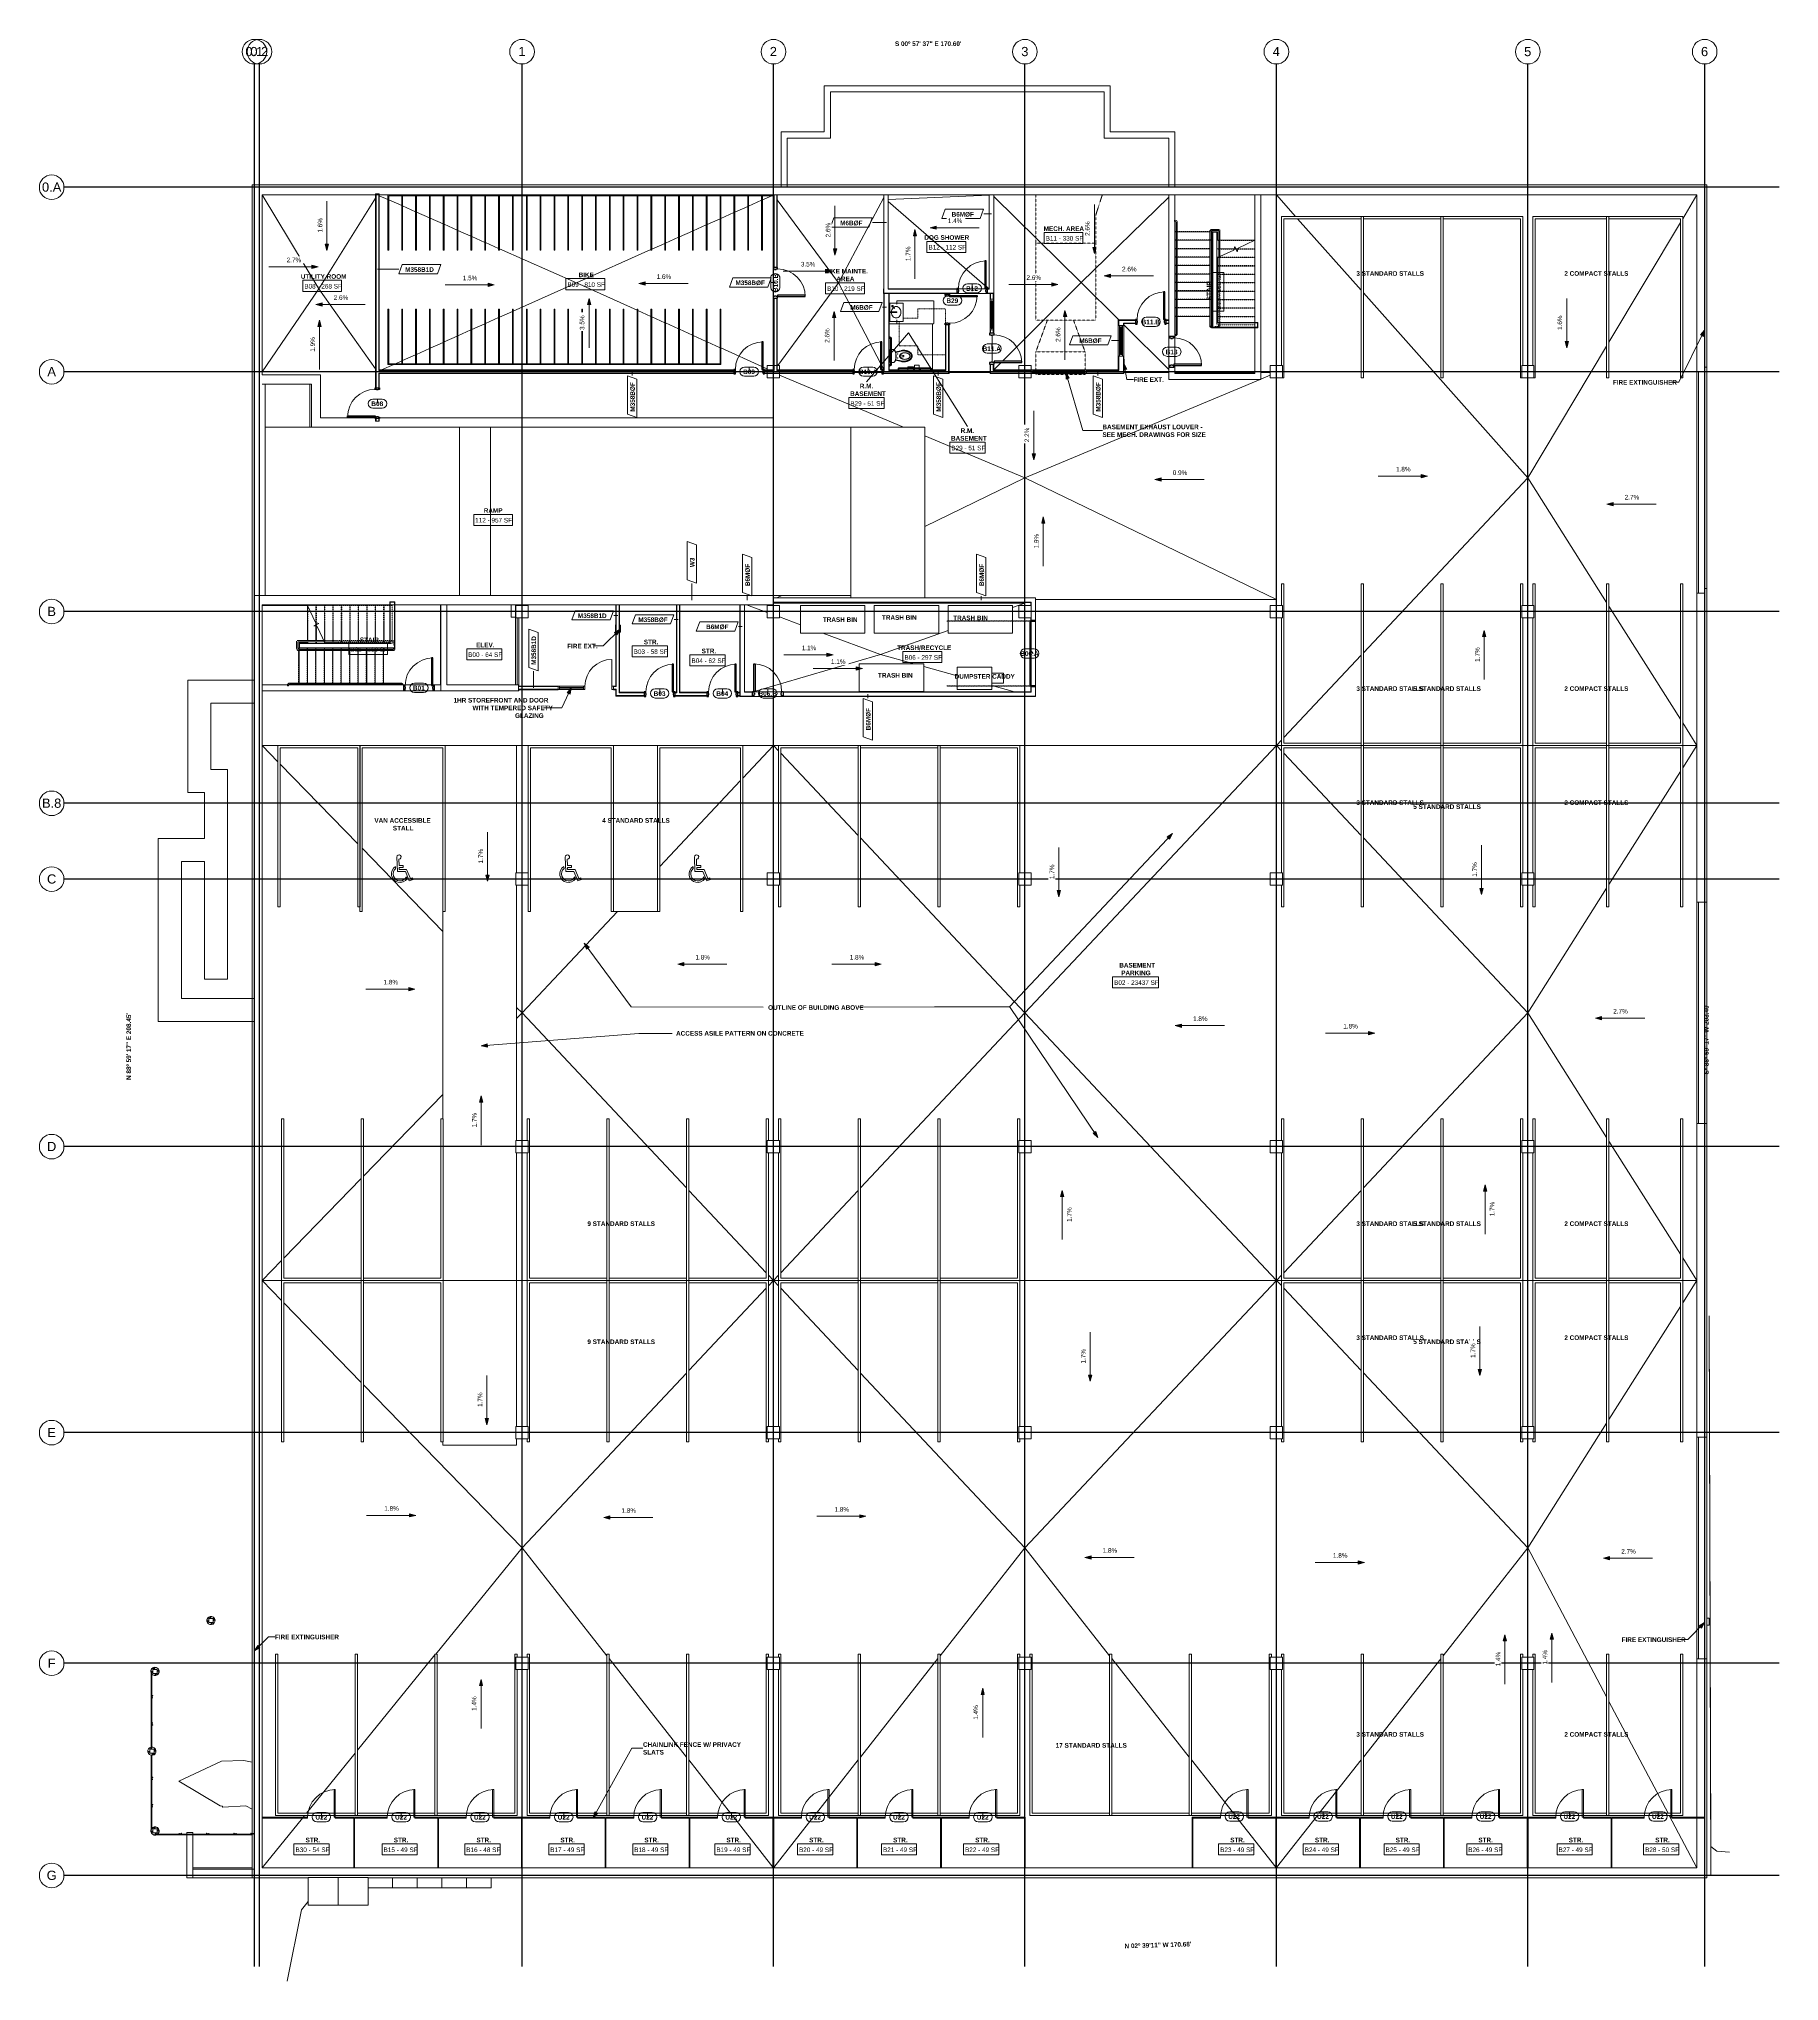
# Model space of a CAD drawing. Header units: inches. Extents: x -4110 to -1846, y 9754 to 12280.
import ezdxf

# ---------------------------------------------------------------- set-up
doc = ezdxf.new("R2010")
doc.units = ezdxf.units.IN
doc.header["$MEASUREMENT"] = 0
for name, pattern in [('Dash', [0.25, 0.125, -0.125]), ('Grid Line 1_2_', [0.875, 0.5, -0.125, 0.125, -0.125]), ('Hidden', [0.28125, 0.1875, -0.09375]), ('Hidden 1_8_', [0.1875, 0.125, -0.0625]), ('Overhead 1_16_', [0.101562, 0.0625, -0.039062])]:
    doc.linetypes.add(name, pattern=pattern)
for name, color, linetype, lineweight in [('0-1', 7, 'Continuous', 5), ('0-2', 250, 'Continuous', 9), ('0-3', 8, 'Continuous', 9), ('0-4', 155, 'Continuous', 5), ('A-ANNO-NOTE', 131, 'Continuous', 9), ('A-AREA-1', 250, 'Continuous', 9), ('A-AREA-IDEN', 2, 'Continuous', 9), ('A-DETL-HDLN-1', 250, 'Hidden 1_8_', 9), ('A-DETL-MEDM-1', 250, 'Continuous', 9), ('A-DOOR-1', 50, 'Continuous', 30), ('A-DOOR-2', 250, 'Continuous', 9), ('A-DOOR-3', 8, 'Continuous', 9), ('A-DOOR-4', 31, 'Continuous', 30), ('A-DOOR-5', 31, 'Continuous', 9), ('A-DOOR-FRAM', 31, 'Continuous', 30), ('A-DOOR-FRAM-1', 50, 'Continuous', 30), ('A-DOOR-HDLN-1', 250, 'Dash', 9), ('A-DOOR-IDEN', 31, 'Continuous', 9), ('A-FLOR-1', 8, 'Continuous', 9), ('A-FLOR-2', 250, 'Continuous', 9), ('A-FLOR-HRAL-1', 250, 'Continuous', 9), ('A-FLOR-HRAL-2', 250, 'Overhead 1_16_', 9), ('A-GENM-1', 250, 'Continuous', 9), ('A-GENM-2', 250, 'Dash', 9), ('A-GLAZ-CURT', 52, 'Continuous', 9), ('A-GLAZ-CURT-1', 250, 'Continuous', 9), ('A-GLAZ-CWMG', 51, 'Continuous', 9), ('A-GLAZ-CWMG-1', 250, 'Continuous', 9), ('A-WALL', 113, 'Continuous', 18), ('A-WALL-1', 10, 'Continuous', 18), ('A-WALL-2', 250, 'Continuous', 9), ('A-WALL-IDEN', 211, 'Continuous', 9), ('C-TOPO-1', 250, 'Continuous', 9), ('E-ELEC-EQPM-1', 250, 'Continuous', 9), ('E-FIRE-1', 250, 'Continuous', 9), ('G-ANNO-DIMS', 111, 'Continuous', 9), ('G-ANNO-TEXT', 231, 'Continuous', 9), ('G-ANNO-TEXT-1', 147, 'Continuous', 20), ('G-IMPT', 8, 'Continuous', 9), ('I-WALL-1', 250, 'Continuous', 9), ('I-WALL-2', 2, 'Continuous', 9), ('P-SANR-FIXT-1', 250, 'Continuous', 9), ('P-SANR-FIXT-2', 250, 'Hidden', 9), ('Q-SPCQ-1', 250, 'Continuous', 9), ('S-COLS-1', 250, 'Continuous', 9), ('S-FNDN-1', 250, 'Continuous', 9), ('S-FNDN-2', 32, 'Continuous', 9), ('S-GRID-1', 1, 'Grid Line 1_2_', 30), ('S-GRID-IDEN', 1, 'Continuous', 9), ('S-GRID-IDEN-1', 165, 'Continuous', 9), ('S-STRS-1', 250, 'Continuous', 9), ('S-STRS-2', 250, 'Overhead 1_16_', 9), ('S-STRS-MBND-1', 250, 'Overhead 1_16_', 9), ('S-STRS-MBND-2', 250, 'Continuous', 9)]:
    doc.layers.add(name, color=color, linetype=linetype, lineweight=lineweight)
doc.styles.add('Arial', font='arial.ttf', dxfattribs={"height": 12})
doc.styles.add('Arial_B', font='arialbd.ttf', dxfattribs={"height": 6})
doc.styles.add('Century Gothic', font='ufonts.com_century-gothic.ttf', dxfattribs={"height": 6})
doc.styles.add('Century Gothic_B', font='GOTHICB.TTF', dxfattribs={"height": 6})

# ---------------------------------------------------------------- blocks, each defined once
blk = doc.blocks.new('CTR  - Topography_rvt-1-ENLARGED FLOOR PLAN - BASEMENT')
at = {"layer": 'C-TOPO-1'}
for p, q in [((-3831.9, 12090.2), (-3832.3, 12090.2)), ((-3832.3, 12089.8), (-3832.3, 12090.2)), ((-3832.3, 12089.6), (-3832.3, 12090.2)), ((-3832, 12090.2), (-3832.3, 12090.2)), ((-3832.3, 12089.8), (-3832.3, 12089.2)), ((-3832.3, 12089.6), (-3832.3, 12089.2)), ((-3832.3, 12084.1), (-3832.3, 12089.2)), ((-3832.3, 12081.9), (-3832.3, 12089.2)), ((-3832.3, 12084.1), (-3832.3, 12076.7)), ((-3832.3, 12081.9), (-3832.3, 12076.7)), ((-3832.3, 12041.6), (-3832.3, 12076.7)), ((-3832.3, 12027.3), (-3832.3, 12076.7)), ((-3832, 12090.2), (-3831.6, 12090.2)), ((-3831.9, 12090.2), (-3831.6, 12090.2)), ((-3802.7, 12090.2), (-3831.6, 12090.2)), ((-3812.4, 12090.2), (-3831.6, 12090.2)), ((-3812.4, 12090.2), (-3784.8, 12090.2)), ((-3802.7, 12090.2), (-3784.8, 12090.2)), ((-3734, 12090.2), (-3784.8, 12090.2)), ((-3756.2, 12090.2), (-3784.8, 12090.2)), ((-3756.2, 12090.2), (-3710.1, 12090.2)), ((-3734, 12090.2), (-3710.1, 12090.2)), ((-3695.7, 12090.2), (-3710.1, 12090.2)), ((-3703.7, 12090.2), (-3710.1, 12090.2)), ((-3703.7, 12090.2), (-3690.1, 12090.2)), ((-3695.7, 12090.2), (-3690.1, 12090.2)), ((-3641, 12090.2), (-3690.1, 12090.2)), ((-3667.3, 12090.2), (-3690.1, 12090.2)), ((-3667.3, 12090.2), (-3609, 12090.2)), ((-3641, 12090.2), (-3609, 12090.2)), ((-3551.9, 12090.2), (-3609, 12090.2)), ((-3571.8, 12090.2), (-3609, 12090.2)), ((-3571.8, 12090.2), (-3514.6, 12090.2)), ((-3551.9, 12090.2), (-3514.6, 12090.2)), ((-3499.5, 12090.2), (-3514.6, 12090.2)), ((-3504.6, 12090.2), (-3514.6, 12090.2)), ((-3504.6, 12090.2), (-3489.2, 12090.2)), ((-3499.5, 12090.2), (-3489.2, 12090.2)), ((-3427.6, 12090.2), (-3489.2, 12090.2)), ((-3447.1, 12090.2), (-3489.2, 12090.2)), ((-3447.1, 12090.2), (-3385.4, 12090.2)), ((-3427.6, 12090.2), (-3385.4, 12090.2)), ((-3366.2, 12090.2), (-3385.4, 12090.2)), ((-3372.1, 12090.2), (-3385.4, 12090.2)), ((-3372.1, 12090.2), (-3352.7, 12090.2)), ((-3366.2, 12090.2), (-3352.7, 12090.2)), ((-3279.9, 12090.2), (-3352.7, 12090.2)), ((-3303.4, 12090.2), (-3352.7, 12090.2)), ((-3303.4, 12090.2), (-3233.2, 12090.2)), ((-3279.9, 12090.2), (-3233.2, 12090.2)), ((-3197.4, 12090.2), (-3233.2, 12090.2)), ((-3210.2, 12090.2), (-3233.2, 12090.2)), ((-3210.2, 12090.2), (-3174.4, 12090.2)), ((-3197.4, 12090.2), (-3174.4, 12090.2)), ((-3166.3, 12090.2), (-3174.4, 12090.2)), ((-3169.2, 12090.2), (-3174.4, 12090.2)), ((-3169.2, 12090.2), (-3161.1, 12090.2)), ((-3166.3, 12090.2), (-3161.1, 12090.2)), ((-3150.8, 12090.2), (-3161.1, 12090.2)), ((-3154.5, 12090.2), (-3161.1, 12090.2)), ((-3154.5, 12090.2), (-3144.3, 12090.2)), ((-3150.8, 12090.2), (-3144.3, 12090.2)), ((-2582.4, 12090.2), (-2632.3, 12090.2)), ((-2582.4, 12090.2), (-2632.3, 12090.2)), ((-2582.4, 12090.2), (-2546.5, 12090.2)), ((-2582.4, 12090.2), (-2546.5, 12090.2)), ((-2508.1, 12090.2), (-2546.5, 12090.2)), ((-2508.1, 12090.2), (-2546.5, 12090.2)), ((-2508.1, 12090.2), (-2480.7, 12090.2)), ((-2508.1, 12090.2), (-2480.7, 12090.2)), ((-2417.5, 12090.2), (-2480.7, 12090.2)), ((-2417.5, 12090.2), (-2480.7, 12090.2)), ((-2417.5, 12090.2), (-2372.2, 12090.2)), ((-2417.5, 12090.2), (-2372.2, 12090.2)), ((-2135.3, 12090.2), (-2372.2, 12090.2)), ((-2135.3, 12090.2), (-2372.2, 12090.2)), ((-2135.3, 12090.2), (-2002, 12090.2)), ((-2135.3, 12090.2), (-2002, 12090.2)), ((-1966.2, 12090.2), (-2002, 12090.2)), ((-1966.2, 12090.2), (-2002, 12090.2)), ((-1966.2, 12090.2), (-1940.3, 12090.2)), ((-1966.2, 12090.2), (-1940.3, 12090.2)), ((-1940.3, 12088.5), (-1940.3, 12090.2)), ((-1940.3, 12088.5), (-1940.3, 12090.2)), ((-1940.3, 12088.5), (-1940.3, 12087.2)), ((-1940.3, 12088.5), (-1940.3, 12087.2)), ((-3832.3, 12041.6), (-3832.3, 11992.1)), ((-3832.3, 12027.3), (-3832.3, 11992.1)), ((-3832.3, 11973.7), (-3832.3, 11992.1)), ((-3832.3, 11964.4), (-3832.3, 11992.1)), ((-3832.3, 11973.7), (-3832.3, 11947.8)), ((-3832.3, 11964.4), (-3832.3, 11947.8)), ((-3832.3, 11935.4), (-3832.3, 11947.8)), ((-3832.3, 11926.3), (-3832.3, 11947.8)), ((-3832.3, 11935.4), (-3832.3, 11914.6)), ((-3832.3, 11926.3), (-3832.3, 11914.6)), ((-3832.3, 11905.2), (-3832.3, 11914.6)), ((-3832.3, 11897.3), (-3832.3, 11914.6)), ((-3832.3, 11905.2), (-3832.3, 11887.9)), ((-3832.3, 11897.3), (-3832.3, 11887.9)), ((-3832.3, 11870.8), (-3832.3, 11887.9)), ((-3832.3, 11854.6), (-3832.3, 11887.9)), ((-3832.3, 11870.8), (-3832.3, 11839.2)), ((-3832.3, 11854.6), (-3832.3, 11839.2)), ((-3832.3, 11837.9), (-3832.3, 11839.2)), ((-3832.3, 11836.4), (-3832.3, 11839.2)), ((-3832.3, 11837.9), (-3832.3, 11835.2)), ((-3832.3, 11836.4), (-3832.3, 11835.2)), ((-3832.3, 11835), (-3832.3, 11835.2)), ((-3832.3, 11834.7), (-3832.3, 11835.2)), ((-3832.3, 11835), (-3832.3, 11834.4)), ((-3832.3, 11834.7), (-3832.3, 11834.4)), ((-3832.3, 11823.5), (-3832.3, 11834.4)), ((-3832.3, 11809.2), (-3832.3, 11834.4)), ((-3832.3, 11823.5), (-3832.3, 11798.3)), ((-3832.3, 11809.2), (-3832.3, 11798.3)), ((-3832.3, 11795.8), (-3832.3, 11798.3)), ((-3832.3, 11792.7), (-3832.3, 11798.3)), ((-3832.3, 11795.8), (-3832.3, 11790.2)), ((-3832.3, 11792.7), (-3832.3, 11790.2)), ((-3832.3, 11788.8), (-3832.3, 11790.2)), ((-3832.3, 11786.9), (-3832.3, 11790.2)), ((-3832.3, 11788.8), (-3832.3, 11785.5)), ((-3832.3, 11786.9), (-3832.3, 11785.5)), ((-3832.3, 11785.2), (-3832.3, 11785.5)), ((-3832.3, 11784.8), (-3832.3, 11785.5)), ((-3832.3, 11785.2), (-3832.3, 11784.5)), ((-3832.3, 11784.8), (-3832.3, 11784.5)), ((-3832.3, 11783.8), (-3832.3, 11784.5)), ((-3832.3, 11782.9), (-3832.3, 11784.5)), ((-3832.3, 11783.8), (-3832.3, 11782.3)), ((-3832.3, 11782.9), (-3832.3, 11782.3)), ((-3832.3, 11781.9), (-3832.3, 11782.3)), ((-3832.3, 11781.5), (-3832.3, 11782.3)), ((-3832.3, 11781.9), (-3832.3, 11781.1)), ((-3832.3, 11781.5), (-3832.3, 11781.1)), ((-3832.3, 11780.7), (-3832.3, 11781.1)), ((-3832.3, 11780.2), (-3832.3, 11781.1)), ((-3832.3, 11780.7), (-3832.3, 11779.8)), ((-3832.3, 11780.2), (-3832.3, 11779.8)), ((-3832.3, 11755.7), (-3832.3, 11779.8)), ((-3832.3, 11723.9), (-3832.3, 11779.8)), ((-3832.3, 11755.7), (-3832.3, 11699.8)), ((-3832.3, 11723.9), (-3832.3, 11699.8)), ((-3832.3, 11699.2), (-3832.3, 11699.8)), ((-3832.3, 11698.4), (-3832.3, 11699.8)), ((-3832.3, 11699.2), (-3832.3, 11697.8)), ((-3832.3, 11698.4), (-3832.3, 11697.8)), ((-3832.3, 11685.5), (-3832.3, 11697.8)), ((-3832.3, 11669.3), (-3832.3, 11697.8)), ((-3832.3, 11685.5), (-3832.3, 11657)), ((-3832.3, 11669.3), (-3832.3, 11657)), ((-3832.3, 11624.3), (-3832.3, 11657)), ((-3832.3, 11581.3), (-3832.3, 11657)), ((-3832.3, 11624.3), (-3832.3, 11548.6)), ((-3832.3, 11581.3), (-3832.3, 11548.6)), ((-3832.3, 11547), (-3832.3, 11548.6)), ((-3832.3, 11544.9), (-3832.3, 11548.6)), ((-3832.3, 11547), (-3832.3, 11543.3)), ((-3832.3, 11544.9), (-3832.3, 11543.3)), ((-3832.3, 11543.3), (-3832.3, 11543.3)), ((-3832.3, 11543.3), (-3832.3, 11543.2)), ((-3832.3, 11543.2), (-3832.3, 11543.3)), ((-3832.3, 11543.2), (-3832.3, 11543.2)), ((-3832.3, 11543.2), (-3832.3, 11543.1)), ((-3832.3, 11543.1), (-3832.3, 11543.2)), ((-3832.3, 11543.2), (-3832.3, 11543.2)), ((-3832.3, 11510.5), (-3832.3, 11543.1)), ((-3832.3, 11469.8), (-3832.3, 11543.1)), ((-3832.3, 11543.1), (-3832.3, 11543.1)), ((-3487.6, 11543.2), (-3487.6, 11544.2)), ((-3487.6, 11439.8), (-3487.6, 11527.2)), ((-3832.3, 11510.5), (-3832.3, 11435.2)), ((-3832.3, 11469.8), (-3832.3, 11435.2)), ((-3832.3, 11422.3), (-3832.3, 11435.2)), ((-3832.3, 11407.9), (-3832.3, 11435.2)), ((-3832.3, 11422.3), (-3832.3, 11394.9)), ((-3832.3, 11407.9), (-3832.3, 11394.9)), ((-3832.3, 11393.2), (-3832.3, 11394.9)), ((-3832.3, 11391.2), (-3832.3, 11394.9)), ((-3832.3, 11393.2), (-3832.3, 11389.4)), ((-3832.3, 11391.2), (-3832.3, 11389.4)), ((-3832.3, 11384.5), (-3832.3, 11389.4)), ((-3832.3, 11379.1), (-3832.3, 11389.4)), ((-3832.3, 11384.5), (-3832.3, 11374.2)), ((-3832.3, 11379.1), (-3832.3, 11374.2)), ((-3832.3, 11316.4), (-3832.3, 11374.2)), ((-3832.3, 11251.9), (-3832.3, 11374.2)), ((-3832.3, 11316.4), (-3832.3, 11194)), ((-3832.3, 11251.9), (-3832.3, 11194)), ((-3832.3, 11181.1), (-3832.3, 11194)), ((-3832.3, 11166.7), (-3832.3, 11194)), ((-3832.3, 11181.1), (-3832.3, 11153.7)), ((-3832.3, 11166.7), (-3832.3, 11153.7)), ((-3832.3, 11129.9), (-3832.3, 11153.7)), ((-3832.3, 11102.5), (-3832.3, 11153.7)), ((-3832.3, 11129.9), (-3832.3, 11079.6)), ((-3832.3, 11102.5), (-3832.3, 11079.6)), ((-3832.3, 11079.2), (-3832.3, 11079.6)), ((-3832.3, 11078.8), (-3832.3, 11079.6)), ((-3832.3, 11079.2), (-3832.3, 11078.3)), ((-3832.3, 11078.8), (-3832.3, 11078.3)), ((-3832.3, 10968.8), (-3832.3, 11078.3)), ((-3832.3, 10895.9), (-3832.3, 11078.3)), ((-3832.3, 10968.8), (-3832.3, 10770.1)), ((-3832.3, 10895.9), (-3832.3, 10770.1)), ((-3832.3, 10755.8), (-3832.3, 10770.1)), ((-3832.3, 10748.9), (-3832.3, 10770.1)), ((-3832.3, 10755.8), (-3832.3, 10735)), ((-3832.3, 10748.9), (-3832.3, 10735)), ((-3832.3, 10680.9), (-3832.3, 10735)), ((-3832.3, 10652.1), (-3832.3, 10735)), ((-3832.3, 10680.9), (-3832.3, 10598.2)), ((-3832.3, 10652.1), (-3832.3, 10598.2)), ((-1935.3, 9928.8), (-1937.3, 10619)), ((-1935.3, 9928.8), (-1937.3, 10619)), ((-1935.3, 9891.2), (-1937.3, 10619)), ((-3832.3, 10558.6), (-3832.3, 10598.2)), ((-3832.3, 10537.5), (-3832.3, 10598.2)), ((-3832.3, 10558.6), (-3832.3, 10497.8)), ((-3832.3, 10537.5), (-3832.3, 10497.8)), ((-3832.3, 10491.2), (-3832.3, 10497.8)), ((-3832.3, 10487.4), (-3832.3, 10497.8)), ((-3832.3, 10491.2), (-3832.3, 10480.9)), ((-3832.3, 10487.4), (-3832.3, 10480.9)), ((-3832.3, 10466), (-3832.3, 10480.9)), ((-3832.3, 10456), (-3832.3, 10480.9)), ((-3832.3, 10466), (-3832.3, 10442.1)), ((-3832.3, 10456), (-3832.3, 10442.1)), ((-3832.3, 10371.2), (-3832.3, 10442.1)), ((-3832.3, 10313), (-3832.3, 10442.1)), ((-3832.3, 10371.2), (-3832.3, 10244.5)), ((-3832.3, 10313), (-3832.3, 10244.5)), ((-3832.3, 10230.7), (-3832.3, 10244.5)), ((-3832.3, 10218.9), (-3832.3, 10244.5)), ((-3832.3, 10230.7), (-3832.3, 10204.9)), ((-3832.3, 10218.9), (-3832.3, 10204.9)), ((-3832.3, 10191), (-3832.3, 10204.9)), ((-3832.3, 10179.8), (-3832.3, 10204.9)), ((-3832.3, 10191), (-3832.3, 10165.7)), ((-3832.3, 10179.8), (-3832.3, 10165.7)), ((-3832.3, 10163.9), (-3832.3, 10165.7)), ((-3832.3, 10161.8), (-3832.3, 10165.7)), ((-3832.3, 10163.9), (-3832.3, 10160.7)), ((-3832.3, 10160.7), (-3832.3, 10161.8)), ((-3832.3, 10124.8), (-3832.3, 10160.7)), ((-3832.3, 10160.7), (-3832.3, 10038.4)), ((-3832.3, 10124.8), (-3832.3, 10038.4)), ((-3927.6, 10014), (-3872, 10039.8)), ((-3872, 10039.8), (-3927.6, 10014)), ((-3872, 10039.8), (-3843.2, 10040.6)), ((-3843.2, 10040.6), (-3872, 10039.8)), ((-3843.2, 10040.6), (-3832.3, 10038.4)), ((-3843.2, 10040.6), (-3832.3, 10038.4)), ((-3873.7, 9981.6), (-3927.6, 10014)), ((-3873.7, 9981.6), (-3927.6, 10014)), ((-3871.4, 9981.5), (-3873.7, 9981.6)), ((-3871.4, 9981.5), (-3873.7, 9981.6)), ((-3870.3, 9979.9), (-3871.4, 9981.5)), ((-3870.3, 9979.9), (-3871.4, 9981.5)), ((-3840.5, 9981.6), (-3870.3, 9979.9)), ((-3840.5, 9981.6), (-3870.3, 9979.9)), ((-3832.3, 9977.3), (-3840.5, 9981.6)), ((-3832.3, 9977.3), (-3840.5, 9981.6)), ((-3832.3, 9951.3), (-3832.3, 9977.3)), ((-3832.3, 9956.2), (-3832.3, 9977.3)), ((-3832.3, 9956.2), (-3832.3, 9951.3)), ((-3915.8, 9947.2), (-3917.3, 9947.2)), ((-3917.3, 9947.1), (-3917.3, 9947.2)), ((-3917.3, 9946.2), (-3917.3, 9947.2)), ((-3917.1, 9947.2), (-3917.3, 9947.2)), ((-3917.3, 9947.1), (-3917.3, 9946)), ((-3917.3, 9946.2), (-3917.3, 9946)), ((-3917.3, 9945.7), (-3917.3, 9946)), ((-3917.3, 9943.5), (-3917.3, 9946)), ((-3917.3, 9945.7), (-3917.3, 9943.2)), ((-3917.3, 9943.5), (-3917.3, 9943.2)), ((-3917.3, 9943.1), (-3917.3, 9943.2)), ((-3917.3, 9942.5), (-3917.3, 9943.2)), ((-3917.3, 9943.1), (-3917.3, 9942.5)), ((-3917.3, 9938.3), (-3917.3, 9942.5)), ((-3917.3, 9909.9), (-3917.3, 9942.5)), ((-3917.3, 9942.5), (-3917.3, 9942.5)), ((-3917.3, 9938.3), (-3917.3, 9905.7)), ((-3917.1, 9947.2), (-3915.7, 9947.2)), ((-3915.8, 9947.2), (-3915.7, 9947.2)), ((-3915.3, 9947.2), (-3915.7, 9947.2)), ((-3915.6, 9947.2), (-3915.7, 9947.2)), ((-3915.6, 9947.2), (-3915.3, 9947.2)), ((-3915, 9947.2), (-3915.3, 9947.2)), ((-3915.3, 9947.2), (-3915.3, 9947.2)), ((-3915.3, 9947.2), (-3915.3, 9947.2)), ((-3915.3, 9947.2), (-3915, 9947.2)), ((-3910, 9947.2), (-3915, 9947.2)), ((-3915, 9947.2), (-3915, 9947.2)), ((-3914.3, 9947.2), (-3915, 9947.2)), ((-3914.3, 9947.2), (-3909.3, 9947.2)), ((-3910, 9947.2), (-3909.3, 9947.2)), ((-3909.3, 9943.7), (-3909.3, 9947.2)), ((-3909.3, 9946.7), (-3909.3, 9947.2)), ((-3909.3, 9946.7), (-3909.3, 9943.2)), ((-3909.3, 9943.7), (-3909.3, 9943.2)), ((-3909.3, 9942.8), (-3909.3, 9943.2)), ((-3909.3, 9943.1), (-3909.3, 9943.2)), ((-3909.3, 9943.1), (-3909.3, 9942.7)), ((-3909.3, 9942.8), (-3909.3, 9942.7)), ((-3909.3, 9941.6), (-3909.3, 9942.7)), ((-3909.3, 9942.6), (-3909.3, 9942.7)), ((-3909.3, 9942.6), (-3909.3, 9941.4)), ((-3909.3, 9941.6), (-3909.3, 9941.4)), ((-3909.3, 9941.1), (-3909.3, 9941.4)), ((-3909.3, 9941.4), (-3909.3, 9941.4)), ((-3909.3, 9941.4), (-3909.3, 9941.1)), ((-3909.3, 9925.7), (-3909.3, 9941.1)), ((-3909.3, 9941.1), (-3909.3, 9941.1)), ((-3909.3, 9939.1), (-3909.3, 9941.1)), ((-3909.3, 9939.1), (-3909.3, 9923.7)), ((-3832.3, 9951.3), (-3832.3, 9950.9)), ((-3832.3, 9947.9), (-3832.3, 9951.3)), ((-3832.3, 9950.9), (-3832.3, 9947.4)), ((-3832.3, 9947.9), (-3832.3, 9947.4)), ((-3832.3, 9942.1), (-3832.3, 9947.4)), ((-3832.3, 9906.6), (-3832.3, 9947.4)), ((-3832.3, 9942.1), (-3832.3, 9901.2)), ((-3917.3, 9909.9), (-3917.3, 9905.7)), ((-3917.3, 9903.6), (-3917.3, 9905.7)), ((-3917.3, 9890.2), (-3917.3, 9905.7)), ((-3909.3, 9925.7), (-3909.3, 9923.7)), ((-3909.3, 9903.8), (-3909.3, 9923.7)), ((-3909.3, 9921.1), (-3909.3, 9923.7)), ((-3909.3, 9921.1), (-3909.3, 9901.2)), ((-3832.3, 9906.6), (-3832.3, 9901.2)), ((-1927.4, 9922.6), (-1935.3, 9928.8)), ((-1935.3, 9928.8), (-1927.4, 9922.6)), ((-1911, 9921.3), (-1927.4, 9922.6)), ((-1927.4, 9922.6), (-1911, 9921.3)), ((-3917.3, 9903.6), (-3917.3, 9888.2)), ((-3917.3, 9890.2), (-3917.3, 9888.2)), ((-3917.1, 9888.2), (-3917.3, 9888.2)), ((-3915.6, 9888.2), (-3917.3, 9888.2)), ((-3917.1, 9888.2), (-3915.4, 9888.2)), ((-3915.6, 9888.2), (-3915.4, 9888.2)), ((-3915.4, 9888.2), (-3915.4, 9888.2)), ((-3915.4, 9888.2), (-3915.1, 9888.2)), ((-3915.2, 9888.2), (-3915.4, 9888.2)), ((-3915.2, 9888.2), (-3915.1, 9888.2)), ((-3914.1, 9888.2), (-3915.1, 9888.2)), ((-3907.6, 9888.2), (-3915.1, 9888.2)), ((-3914.1, 9888.2), (-3906.6, 9888.2)), ((-3909.3, 9903.8), (-3909.3, 9901.2)), ((-3906.9, 9901.2), (-3909.3, 9901.2)), ((-3909, 9901.2), (-3909.3, 9901.2)), ((-3909, 9901.2), (-3906.6, 9901.2)), ((-3907.6, 9888.2), (-3906.6, 9888.2)), ((-3906.9, 9901.2), (-3906.6, 9901.2)), ((-3862.4, 9901.2), (-3906.6, 9901.2)), ((-3900.7, 9901.2), (-3906.6, 9901.2)), ((-3898.8, 9888.2), (-3906.6, 9888.2)), ((-3847.8, 9888.2), (-3906.6, 9888.2)), ((-3900.7, 9901.2), (-3856.6, 9901.2)), ((-3898.8, 9888.2), (-3840.1, 9888.2)), ((-3862.4, 9901.2), (-3856.6, 9901.2)), ((-3835.1, 9901.2), (-3856.6, 9901.2)), ((-3853.7, 9901.2), (-3856.6, 9901.2)), ((-3853.7, 9901.2), (-3832.3, 9901.2)), ((-3847.8, 9888.2), (-3840.1, 9888.2)), ((-3839, 9888.2), (-3840.1, 9888.2)), ((-3832.3, 9888.2), (-3840.1, 9888.2)), ((-3839, 9888.2), (-3831.3, 9888.2)), ((-3835.1, 9901.2), (-3832.3, 9901.2)), ((-3831.3, 9888.2), (-3832.3, 9888.2)), ((-3811.6, 9888.2), (-3831.3, 9888.2)), ((-3831.3, 9888.2), (-3759.6, 9888.2)), ((-3811.6, 9888.2), (-3759.6, 9888.2)), ((-1911, 9891.2), (-1940.3, 9891.2)), ((-3759.6, 9857.3), (-3768.1, 9846.6)), ((-3768.1, 9846.6), (-3759.6, 9857.3)), ((-3768.1, 9846.6), (-3786.7, 9753.7)), ((-3768.1, 9846.6), (-3786.7, 9753.7))]:
    blk.add_line(p, q, dxfattribs=at)
blk = doc.blocks.new('104416 - Fire Extinguishers - Wall - Class A - Light - 2A-3202366-ENLARGED FLOOR PLAN - BASEMENT')
at = {"layer": 'E-FIRE-1'}
for p, q in [((13.6, -4.5), (13.6, -1.5)), ((22.8, -4.5), (13.6, -4.5)), ((22.8, -1.5), (22.8, -4.5))]:
    blk.add_line(p, q, dxfattribs=at)
blk = doc.blocks.new('Horizontal_Siding - Horizontal_Siding-2855037-ENLARGED FLOOR PLAN - BASEMENT')
at = {"layer": 'A-GLAZ-CURT-1'}
for p, q in [((-13.9, -2.3), (17, -2.3)), ((17, -1.5), (-12.6, -1.5)), ((17, -2.3), (17, -1.5))]:
    blk.add_line(p, q, dxfattribs=at)
blk = doc.blocks.new('Horizontal_Siding - Horizontal_Siding-2855038-ENLARGED FLOOR PLAN - BASEMENT')
at = {"layer": 'A-GLAZ-CURT-1'}
for p, q in [((17.7, -1.5), (-12.4, -1.5)), ((-12.4, -2.3), (17.7, -2.3)), ((17.7, -2.3), (17.7, -1.5))]:
    blk.add_line(p, q, dxfattribs=at)
blk = doc.blocks.new('Horizontal_Siding - Horizontal_Siding-V1-ENLARGED FLOOR PLAN - BASEMENT')
at = {"layer": 'A-GLAZ-CURT-1'}
for p, q in [((17.7, -1.5), (-17.7, -1.5)), ((-17.7, -1.5), (-17.7, -2.3)), ((-17.7, -2.3), (17.7, -2.3)), ((17.7, -2.3), (17.7, -1.5))]:
    blk.add_line(p, q, dxfattribs=at)
blk = doc.blocks.new('Horizontal_Siding - Horizontal_Siding-V2-ENLARGED FLOOR PLAN - BASEMENT')
at = {"layer": 'A-GLAZ-CURT-1'}
for p, q in [((12.6, -1.5), (-17, -1.5)), ((-17, -1.5), (-17, -2.3)), ((-17, -2.3), (14, -2.3))]:
    blk.add_line(p, q, dxfattribs=at)
blk = doc.blocks.new('Rectangular Mullion - RAILING POST-2669754-ENLARGED FLOOR PLAN - BASEMENT')
at = {"layer": 'A-GLAZ-CWMG-1'}
for p, q in [((-1.5, 0), (-1.5, 1.5)), ((-1.5, 1.5), (1.5, 1.5)), ((-1.2, 1.2), (-1.3, 0.2)), ((1.2, 1.2), (-1.2, 1.2)), ((1.3, 0.2), (1.2, 1.2)), ((1.5, 1.5), (1.5, 0))]:
    blk.add_line(p, q, dxfattribs=at)
for centre, radius, start, end in [((-1.5, 0.2), 0.21, 270, 0.528), ((1.5, 0.2), 0.211, 179.472, 270)]:
    blk.add_arc(centre, radius, start, end, dxfattribs=at)
blk = doc.blocks.new('Horizontal_Siding - Horizontal_Siding-3202367-ENLARGED FLOOR PLAN - BASEMENT')
at = {"layer": 'A-GLAZ-CURT-1'}
for p, q in [((11.1, 2.2), (-11.1, 2.2)), ((-11.1, 2.2), (-11.1, 1.5)), ((-11.1, 1.5), (11.1, 1.5)), ((11.1, 1.5), (11.1, 2.2))]:
    blk.add_line(p, q, dxfattribs=at)
blk = doc.blocks.new('Horizontal_Siding - Horizontal_Siding-3202368-ENLARGED FLOOR PLAN - BASEMENT')
at = {"layer": 'A-GLAZ-CURT-1'}
for p, q in [((17.8, 2.2), (-17.8, 2.2)), ((-17.8, 2.2), (-17.8, 1.5)), ((-17.8, 1.5), (17.8, 1.5)), ((17.8, 1.5), (17.8, 2.2))]:
    blk.add_line(p, q, dxfattribs=at)
blk = doc.blocks.new('Horizontal_Siding - Horizontal_Siding-3202369-ENLARGED FLOOR PLAN - BASEMENT')
at = {"layer": 'A-GLAZ-CURT-1'}
for p, q in [((13.5, 2.2), (-17.1, 2.2)), ((-17.1, 2.2), (-17.1, 1.5)), ((-17.1, 1.5), (12.4, 1.5))]:
    blk.add_line(p, q, dxfattribs=at)
blk = doc.blocks.new('Rectangular Mullion - RAILING POST-2666421-ENLARGED FLOOR PLAN - BASEMENT')
at = {"layer": 'A-GLAZ-CWMG-1'}
for p, q in [((-1.5, -1.5), (-1.5, 0)), ((1.5, 0), (1.5, -1.5)), ((1.5, -1.5), (-1.5, -1.5)), ((-1.3, -0.2), (-1.2, -1.2)), ((-1.2, -1.2), (1.2, -1.2)), ((1.2, -1.2), (1.3, -0.2))]:
    blk.add_line(p, q, dxfattribs=at)
for centre, radius, start, end in [((-1.5, -0.2), 0.211, 359.472, 90), ((1.5, -0.2), 0.21, 90, 180.528)]:
    blk.add_arc(centre, radius, start, end, dxfattribs=at)
blk = doc.blocks.new('Rectangular Mullion - RAILING POST-2806290-ENLARGED FLOOR PLAN - BASEMENT')
at = {"layer": 'A-GLAZ-CWMG-1'}
for p, q in [((-3, 0), (-3, -1.5)), ((0, -1.5), (0, 0)), ((-3, -1.5), (0, -1.5)), ((-2.7, -1.2), (-2.8, -0.2)), ((-0.3, -1.2), (-2.7, -1.2)), ((-0.2, -0.2), (-0.3, -1.2))]:
    blk.add_line(p, q, dxfattribs=at)
for centre, start, end in [((-3, -0.2), 359.472, 90), ((0, -0.2), 90, 180.528)]:
    blk.add_arc(centre, 0.21, start, end, dxfattribs=at)
blk = doc.blocks.new('Horizontal_Siding - Horizontal_Siding-V3-ENLARGED FLOOR PLAN - BASEMENT')
at = {"layer": 'A-GLAZ-CURT-1'}
for p, q in [((12.4, -1.5), (-17.7, -1.5)), ((-17.7, -1.5), (-17.7, -2.3)), ((-17.7, -2.3), (12.4, -2.3))]:
    blk.add_line(p, q, dxfattribs=at)
blk = doc.blocks.new('262400 - Switchboards and Panelboards - Electric Panel - Generic - 262400 - Switchboards and Panelboards - Electric Panel - Generic-2655902-ENLARGED FLOOR PLAN - BASEMENT')
at = {"layer": 'E-ELEC-EQPM-1'}
for p, q in [((39, 36), (0, 36)), ((0, 36), (0, 0)), ((39, 0), (39, 36)), ((0, 0), (39, 0))]:
    blk.add_line(p, q, dxfattribs=at)
blk = doc.blocks.new('262400 - Switchboards and Panelboards - Electric Panel - Generic - 262400 - Switchboards and Panelboards - Electric Panel - Generic-2842581-ENLARGED FLOOR PLAN - BASEMENT')
at = {"layer": 'E-ELEC-EQPM-1'}
for p, q in [((32, 13), (0, 13)), ((0, 13), (0, 0)), ((32, 0), (32, 13)), ((0, 0), (32, 0))]:
    blk.add_line(p, q, dxfattribs=at)
blk = doc.blocks.new('CTR - 1st Phase - Shell_rvt-1-ENLARGED FLOOR PLAN - BASEMENT')
at = {"layer": 'A-FLOR-1'}
for p, q in [((-3745.5, 11955.1), (-3819.3, 12077.2)), ((-3005.3, 12071.3), (-2873.6, 12077)), ((-2500.3, 12077.2), (-2475.4, 12049.2)), ((-2500.3, 12077.2), (-2500.3, 11855.2)), ((-1971.8, 12046.2), (-1953.3, 12077.2)), ((-3745.5, 11955.1), (-3671.8, 12073.1)), ((-3655.7, 12071.2), (-3666.9, 12076.2)), ((-3637.7, 12063.3), (-3654.7, 12070.8)), ((-3619.7, 12055.3), (-3636.7, 12062.8)), ((-3601.7, 12047.4), (-3618.7, 12054.9)), ((-3205.7, 12054.3), (-3222.7, 12046.7)), ((-3187.7, 12062.3), (-3204.7, 12054.7)), ((-3169.7, 12070.3), (-3186.7, 12062.7)), ((-3156.6, 12076.2), (-3168.7, 12070.8)), ((-3154.3, 11982.9), (-3154.3, 12076.2)), ((-3149.5, 12070.7), (-3069.8, 11962.9)), ((-3069.8, 11962.9), (-3010.9, 12073.8)), ((-2879.7, 11959.9), (-3005.3, 12068.7)), ((-2867.9, 12075.1), (-2754.1, 11963.4)), ((-2754.1, 11963.4), (-2640.1, 12074.4)), ((-3583.7, 12039.4), (-3600.7, 12046.9)), ((-3565.7, 12031.4), (-3582.7, 12039)), ((-3547.7, 12023.5), (-3564.7, 12031)), ((-3259.7, 12030.2), (-3276.7, 12022.6)), ((-3241.7, 12038.2), (-3258.7, 12030.6)), ((-3223.7, 12046.2), (-3240.7, 12038.7)), ((-2472.8, 12046.2), (-2390.2, 11953.2)), ((-2067.8, 11885.7), (-1974.8, 12041.2)), ((-3529.7, 12015.5), (-3546.7, 12023)), ((-3511.7, 12007.6), (-3528.7, 12015.1)), ((-3410.6, 11962.9), (-3510.7, 12007.1)), ((-3313.7, 12006.1), (-3410.6, 11962.9)), ((-3295.7, 12014.1), (-3312.7, 12006.6)), ((-3277.7, 12022.2), (-3294.7, 12014.6)), ((-3154.3, 11944.9), (-3154.3, 11980.9)), ((-3819.3, 11847.2), (-3745.5, 11955.1)), ((-3671.8, 11850.8), (-3745.5, 11955.1)), ((-3492.7, 11926.2), (-3410.6, 11962.9)), ((-3410.6, 11962.9), (-3331.7, 11927.3)), ((-3069.8, 11962.9), (-3148.5, 11855.2)), ((-3015.1, 11858.5), (-3069.8, 11962.9)), ((-2874.1, 11955), (-2877.9, 11958.4)), ((-2856.3, 11860.9), (-2754.1, 11963.4)), ((-2705, 11914.6), (-2754.1, 11963.4)), ((-3510.7, 11918.1), (-3493.7, 11925.7)), ((-3330.7, 11926.8), (-3313.7, 11919.1)), ((-3154.3, 11855.2), (-3154.3, 11942.9)), ((-2387.2, 11949.8), (-2173.3, 11709.2)), ((-3564.7, 11893.9), (-3547.7, 11901.5)), ((-3546.7, 11902), (-3529.7, 11909.6)), ((-3528.7, 11910), (-3511.7, 11917.7)), ((-3312.7, 11918.7), (-3295.7, 11911)), ((-3294.7, 11910.6), (-3277.7, 11902.9)), ((-3276.7, 11902.4), (-3259.7, 11894.8)), ((-2640.1, 11850.1), (-2698.7, 11908.3)), ((-3618.7, 11869.8), (-3601.7, 11877.4)), ((-3600.7, 11877.8), (-3583.7, 11885.4)), ((-3582.7, 11885.9), (-3565.7, 11893.5)), ((-3258.7, 11894.3), (-3241.7, 11886.6)), ((-3240.7, 11886.2), (-3223.7, 11878.5)), ((-3222.7, 11878.1), (-3169.6, 11854.1)), ((-2870, 11859.8), (-2870, 11894.6)), ((-2173.3, 11709.2), (-2070.8, 11880.6)), ((-3663.9, 11849.6), (-3648.2, 11856.6)), ((-3645.9, 11857.6), (-3637.7, 11861.3)), ((-3636.7, 11861.7), (-3619.7, 11869.3)), ((-3167.9, 11853.3), (-3162.3, 11850.8)), ((-3010.9, 11850.6), (-3013.3, 11855.2)), ((-2867.7, 11849.6), (-2858.1, 11859.2)), ((-3671.8, 11847.2), (-3819.3, 11847.2)), ((-3168.5, 11847.2), (-3203.3, 11847.2)), ((-3154.3, 11787.2), (-3154.3, 11839.2)), ((-3146.3, 11842.7), (-2985.1, 11775.2)), ((-3049.3, 11846), (-3013.3, 11846)), ((-3048.7, 11847.2), (-3013.9, 11847.2)), ((-2925.9, 11847.2), (-2872.7, 11847.2)), ((-2925.9, 11846), (-2872.7, 11846)), ((-2521.4, 11837.2), (-2827.3, 11709.2)), ((-2640.1, 11847.2), (-2698.7, 11847.2)), ((-2698.7, 11846), (-2640.1, 11846)), ((-2528.1, 11847.2), (-2632.5, 11847.2)), ((-2632.5, 11846), (-2528.1, 11846)), ((-2508.3, 11847.2), (-2520.5, 11847.2)), ((-2520.5, 11846), (-2508.3, 11846)), ((-2508.3, 11842.7), (-2520.5, 11837.6)), ((-2500.3, 11839.2), (-2500.3, 11550.8)), ((-2957.6, 11763.7), (-2827.3, 11709.2)), ((-2957.6, 11646.1), (-2827.3, 11709.2)), ((-2827.3, 11709.2), (-2500.3, 11550.8)), ((-2387.2, 11481.6), (-2173.3, 11709.2)), ((-2173.3, 11709.2), (-2070.8, 11547.1)), ((-3149.9, 11553), (-3143.3, 11556.2)), ((-2500.3, 11550.8), (-2813.5, 11550.8)), ((-2500.3, 11543.2), (-2500.3, 11550.8)), ((-3162.3, 11534.2), (-3189.3, 11544.2)), ((-3154.3, 11546), (-2827.3, 11546)), ((-3119.3, 11518.1), (-3146.3, 11528.2)), ((-2843.3, 11540.4), (-2827.3, 11546)), ((-2827.3, 11546), (-2827.3, 11543.2)), ((-2827.3, 11527.2), (-2827.3, 11430.8)), ((-2500.3, 11361.2), (-2500.3, 11527.2)), ((-2067.8, 11542.3), (-1974.8, 11395.2)), ((-3015.3, 11479.5), (-3090, 11507.2)), ((-3015.3, 11479.5), (-2927.3, 11510.6)), ((-3177.9, 11431.8), (-3015.3, 11479.5)), ((-2971.5, 11467.2), (-3015.3, 11479.5)), ((-2490.8, 11371.3), (-2390.2, 11478.4)), ((-2915.3, 11451.6), (-2958.7, 11463.7)), ((-3180.4, 11431.1), (-3179.7, 11431.3)), ((-2840.8, 11430.8), (-2870.3, 11439)), ((-1971.8, 11390.5), (-1953.3, 11361.2)), ((-3798.7, 11339.9), (-3819.3, 11361.2)), ((-3798.7, 11361.2), (-3819.3, 11361.2)), ((-3473.3, 11361.2), (-3581.3, 11361.2)), ((-3305.3, 11361.2), (-3362.3, 11361.2)), ((-3194.3, 11318.6), (-3154.3, 11361.2)), ((-3154.3, 11361.2), (-3194.3, 11361.2)), ((-3154.3, 11195.2), (-3154.3, 11361.2)), ((-3147.8, 11354.3), (-3154.3, 11361.2)), ((-3147.8, 11361.2), (-3154.3, 11361.2)), ((-3044.2, 11243.9), (-3144.8, 11351.1)), ((-2827.3, 11361.2), (-2833.8, 11361.2)), ((-2827.3, 11013.2), (-2500.3, 11361.2)), ((-2500.3, 11361.2), (-2827.3, 11361.2)), ((-2500.3, 11361.2), (-2493.8, 11368.1)), ((-2493.8, 11354.3), (-2500.3, 11361.2)), ((-2500.3, 11195.2), (-2500.3, 11361.2)), ((-2493.8, 11361.2), (-2500.3, 11361.2)), ((-2390.2, 11243.9), (-2490.8, 11351.1)), ((-2166.8, 11361.2), (-2179.8, 11361.2)), ((-1971.8, 11331.9), (-1953.3, 11361.2)), ((-1953.3, 11361.2), (-1971.8, 11361.2)), ((-3695, 11233.2), (-3795.7, 11336.9)), ((-2067.8, 11180.1), (-1974.8, 11327.2)), ((-3302.3, 11203.7), (-3197.3, 11315.4)), ((-3584.3, 11119.2), (-3689.3, 11227.3)), ((-2827.3, 11013.2), (-3041.2, 11240.8)), ((-2173.3, 11013.2), (-2387.2, 11240.8)), ((-3154.3, 10847.2), (-3154.3, 11179.2)), ((-2500.3, 10847.2), (-2500.3, 11179.2)), ((-2173.3, 11013.2), (-2070.8, 11175.3)), ((-3481.3, 11013.2), (-3357.3, 11145.2)), ((-3481.3, 11013.2), (-3488.3, 11020.4)), ((-3481.3, 11013.2), (-3488.3, 11006)), ((-3267.5, 10785.5), (-3481.3, 11013.2)), ((-3041.2, 10785.5), (-2827.3, 11013.2)), ((-2500.3, 10665.3), (-2827.3, 11013.2)), ((-2173.3, 11013.2), (-2387.2, 10785.5)), ((-2070.8, 10851.1), (-2173.3, 11013.2)), ((-3584.3, 10907.1), (-3687.5, 10800.9)), ((-1974.8, 10699.2), (-2067.8, 10846.3)), ((-3154.3, 10665.1), (-3154.3, 10831.2)), ((-2500.3, 10665.3), (-2500.3, 10831.2)), ((-3690.5, 10797.8), (-3791.2, 10694.1)), ((-3163.8, 10675.2), (-3264.5, 10782.3)), ((-3144.8, 10675.2), (-3044.2, 10782.3)), ((-2390.2, 10782.3), (-2490.8, 10675.2)), ((-3794.2, 10691), (-3819.3, 10665.1)), ((-1953.3, 10665.2), (-1971.8, 10694.5)), ((-3794.2, 10639.2), (-3819.3, 10665.1)), ((-3794.2, 10665.1), (-3819.3, 10665.1)), ((-3474.8, 10665.1), (-3583.8, 10665.1)), ((-3154.3, 10665.1), (-3160.8, 10672)), ((-3160.8, 10658.2), (-3154.3, 10665.1)), ((-3154.3, 10665.1), (-3160.8, 10665.1)), ((-3154.3, 10665.1), (-3147.8, 10672)), ((-3154.3, 10475.2), (-3154.3, 10665.1)), ((-3147.8, 10658.2), (-3154.3, 10665.1)), ((-3147.8, 10665.1), (-3154.3, 10665.1)), ((-3147.8, 10665.1), (-3154.3, 10665.1)), ((-2500.3, 10665.3), (-2833.8, 10665.2)), ((-2500.3, 10665.1), (-2833.8, 10665.1)), ((-2827.3, 10317.3), (-2500.3, 10665.1)), ((-2500.3, 10665.1), (-2500.3, 10665.3)), ((-2500.2, 10665.2), (-2500.3, 10665.3)), ((-2500.2, 10665.2), (-2500.3, 10665.1)), ((-2500.3, 10475.2), (-2500.3, 10665.1)), ((-2493.8, 10672), (-2500.2, 10665.2)), ((-2493.8, 10658.4), (-2500.2, 10665.2)), ((-2500.2, 10665.2), (-2493.8, 10665.2)), ((-2179.8, 10665.2), (-2166.8, 10665.2)), ((-1971.8, 10665.2), (-1953.3, 10665.2)), ((-1953.3, 10665.2), (-1971.8, 10635.9)), ((-3264.5, 10547.9), (-3163.8, 10655)), ((-3044.2, 10547.9), (-3144.8, 10655)), ((-2390.2, 10548.1), (-2490.8, 10655.2)), ((-3690.5, 10532.5), (-3791.2, 10636.1)), ((-1974.8, 10631.2), (-2067.8, 10484.1)), ((-3481.3, 10317.3), (-3267.5, 10544.7)), ((-2827.3, 10317.3), (-3041.2, 10544.7)), ((-2173.3, 10317.2), (-2387.2, 10544.9)), ((-3481.3, 10317.3), (-3687.5, 10529.4)), ((-2070.8, 10479.4), (-2173.3, 10317.2)), ((-3154.3, 10175.2), (-3154.3, 10459.2)), ((-2500.3, 10175.2), (-2500.3, 10459.2)), ((-3593.5, 10179.2), (-3481.3, 10317.3)), ((-3371.2, 10177.1), (-3481.3, 10317.3)), ((-2937.5, 10177.1), (-2827.3, 10317.3)), ((-2717.2, 10177.1), (-2827.3, 10317.3)), ((-2173.3, 10317.2), (-2283.5, 10177.1)), ((-2070.8, 10123.4), (-2173.3, 10317.2)), ((-3695.2, 10054), (-3594.5, 10178)), ((-3267.5, 10045.2), (-3368.2, 10173.3)), ((-3154.3, 9966.9), (-3154.3, 10159.2)), ((-3041.2, 10045.2), (-2940.5, 10173.3)), ((-2613.5, 10045.2), (-2714.2, 10173.3)), ((-2500.3, 9966.9), (-2500.3, 10159.2)), ((-2286.5, 10173.2), (-2387.2, 10045.2)), ((-1990.9, 9972.2), (-2067.8, 10117.7)), ((-3761.6, 9972.2), (-3698.2, 10050.3)), ((-3210.1, 9972.2), (-3264.5, 10041.4)), ((-3098.5, 9972.2), (-3044.2, 10041.4)), ((-2556.1, 9972.2), (-2610.5, 10041.4)), ((-2390.2, 10041.4), (-2444.5, 9972.2)), ((-3819.3, 9901.2), (-3766.8, 9965.9)), ((-3766, 9966.9), (-3764.1, 9969.2)), ((-3155, 9902.1), (-3207.8, 9969.2)), ((-3154, 9901.6), (-3100.9, 9969.2)), ((-2501, 9902.1), (-2553.8, 9969.2)), ((-2446.9, 9969.2), (-2500, 9901.6)), ((-1953.3, 9901.2), (-1989.3, 9969.2))]:
    blk.add_line(p, q, dxfattribs=at)
at = {"layer": 'A-FLOR-2'}
for p, q in [((-2640.1, 11853.2), (-2640.1, 11893.2)), ((-2632.5, 11893.2), (-2632.5, 11856.9)), ((-2632.5, 11855.2), (-2632.5, 11853.2)), ((-1953.3, 11847.2), (-1953.3, 11559.2)), ((-3017.1, 11775.2), (-2985.1, 11775.2)), ((-2985.1, 11775.2), (-2957.6, 11775.2)), ((-2957.6, 11775.2), (-2957.6, 11775)), ((-3587.3, 11439.8), (-3587.3, 11544.2)), ((-3485.3, 11544.2), (-3485.3, 11543.2)), ((-3485.3, 11527.2), (-3485.3, 11438.4)), ((-3635.3, 11439.8), (-3599.1, 11439.8)), ((-3595.3, 11432.2), (-3635.3, 11432.2)), ((-3597.3, 11439.8), (-3595.3, 11439.8)), ((-3485.3, 11432.2), (-3485.7, 11432.2)), ((-3485.3, 11433.6), (-3485.3, 11432.2)), ((-1953.3, 11157.2), (-1953.3, 10869.2)), ((-1953.3, 10461.2), (-1953.3, 10173.2))]:
    blk.add_line(p, q, dxfattribs=at)
at = {"layer": 'A-WALL-1'}
for p, q in [((-3909.3, 9891.2), (-3909.3, 9888.2)), ((-3832.3, 9891.2), (-3832.3, 9888.2)), ((-3829.3, 9891.2), (-3829.3, 9888.2)), ((-1943.3, 9891.2), (-1943.3, 9888.2)), ((-1940.3, 9888.2), (-1940.3, 9891.2))]:
    blk.add_line(p, q, dxfattribs=at)
at = {"layer": 'S-FNDN-1'}
for p, q in [((-3832.3, 12090.2), (-3832.3, 10265.2)), ((-3829.3, 12090.2), (-3832.3, 12090.2)), ((-2838.3, 12090.2), (-3829.3, 12090.2)), ((-3829.3, 10265.2), (-3829.3, 12087.2)), ((-3829.3, 12087.2), (-2838.3, 12087.2)), ((-2694.3, 12090.2), (-2838.3, 12090.2)), ((-2838.3, 12087.2), (-2694.3, 12087.2)), ((-1940.3, 12090.2), (-2694.3, 12090.2)), ((-2694.3, 12087.2), (-1943.3, 12087.2)), ((-1943.3, 12087.2), (-1943.3, 11853.2)), ((-1940.3, 12087.2), (-1940.3, 12090.2)), ((-1940.3, 11853.2), (-1940.3, 12087.2)), ((-1943.3, 11853.2), (-1940.3, 11853.2)), ((-1940.3, 11853.2), (-1943.3, 11853.2)), ((-1943.3, 11853.2), (-1943.3, 11565.2)), ((-1940.3, 11565.2), (-1940.3, 11853.2)), ((-1940.3, 11565.2), (-1943.3, 11565.2)), ((-1943.3, 11565.2), (-1943.3, 11157.2)), ((-1943.3, 11565.2), (-1940.3, 11565.2)), ((-1940.3, 11157.2), (-1940.3, 11565.2)), ((-1943.3, 11157.2), (-1940.3, 11157.2)), ((-1940.3, 11157.2), (-1943.3, 11157.2)), ((-1943.3, 11157.2), (-1943.3, 10869.2)), ((-1940.3, 10869.2), (-1940.3, 11157.2)), ((-1940.3, 10869.2), (-1943.3, 10869.2)), ((-1943.3, 10869.2), (-1943.3, 10461.2)), ((-1943.3, 10869.2), (-1940.3, 10869.2)), ((-1940.3, 10461.2), (-1940.3, 10869.2)), ((-1943.3, 10461.2), (-1940.3, 10461.2)), ((-1940.3, 10461.2), (-1943.3, 10461.2)), ((-1943.3, 10461.2), (-1943.3, 10173.2)), ((-1940.3, 10173.2), (-1940.3, 10461.2)), ((-3832.3, 10265.2), (-3832.3, 10225.2)), ((-3829.3, 10225.2), (-3829.3, 10265.2)), ((-3832.3, 10225.2), (-3832.3, 9891.2)), ((-3829.3, 9891.2), (-3829.3, 10225.2)), ((-1940.3, 10173.2), (-1943.3, 10173.2)), ((-1943.3, 10173.2), (-1943.3, 9891.2)), ((-1943.3, 10173.2), (-1940.3, 10173.2)), ((-1940.3, 9891.2), (-1940.3, 10173.2)), ((-3909.3, 9947.2), (-3917.3, 9947.2)), ((-3917.3, 9947.2), (-3917.3, 9888.2)), ((-3909.3, 9891.2), (-3909.3, 9947.2)), ((-3917.3, 9888.2), (-3909.3, 9888.2)), ((-3832.3, 9891.2), (-3909.3, 9891.2)), ((-3909.3, 9888.2), (-3832.3, 9888.2)), ((-3832.3, 9888.2), (-3829.3, 9888.2)), ((-1943.3, 9891.2), (-3829.3, 9891.2)), ((-3829.3, 9888.2), (-3759.6, 9888.2)), ((-3681.6, 9888.2), (-1943.3, 9888.2)), ((-1943.3, 9888.2), (-1940.3, 9888.2)), ((-1943.3, 9888.2), (-1940.3, 9888.2)), ((-1940.3, 9888.2), (-1940.3, 9891.2))]:
    blk.add_line(p, q, dxfattribs=at)
at = {"layer": '0-2'}
for name, p, rotation in [('104416 - Fire Extinguishers - Wall - Class A - Light - 2A-3202366-ENLARGED FLOOR PLAN - BASEMENT', (-1941.8, 10203), 90), ('Horizontal_Siding - Horizontal_Siding-2855037-ENLARGED FLOOR PLAN - BASEMENT', (-3961.3, 10140.7), 269.9999999999769), ('Horizontal_Siding - Horizontal_Siding-V1-ENLARGED FLOOR PLAN - BASEMENT', (-3961.3, 10106), 269.9999999999769), ('Horizontal_Siding - Horizontal_Siding-V3-ENLARGED FLOOR PLAN - BASEMENT', (-3961.3, 10070.5), 269.9999999999769), ('Horizontal_Siding - Horizontal_Siding-2855038-ENLARGED FLOOR PLAN - BASEMENT', (-3961.3, 10035.1), 269.9999999999769), ('Horizontal_Siding - Horizontal_Siding-V1-ENLARGED FLOOR PLAN - BASEMENT', (-3961.3, 9999.6), 269.9999999999769), ('Horizontal_Siding - Horizontal_Siding-V2-ENLARGED FLOOR PLAN - BASEMENT', (-3961.3, 9964.9), 269.9999999999769), ('Horizontal_Siding - Horizontal_Siding-3202369-ENLARGED FLOOR PLAN - BASEMENT', (-3942.8, 9946.4), 180), ('Horizontal_Siding - Horizontal_Siding-3202368-ENLARGED FLOOR PLAN - BASEMENT', (-3907.9, 9946.4), 180), ('Horizontal_Siding - Horizontal_Siding-3202368-ENLARGED FLOOR PLAN - BASEMENT', (-3872.3, 9946.4), 180), ('Horizontal_Siding - Horizontal_Siding-3202367-ENLARGED FLOOR PLAN - BASEMENT', (-3843.4, 9946.4), 180), ('262400 - Switchboards and Panelboards - Electric Panel - Generic - 262400 - Switchboards and Panelboards - Electric Panel - Generic-2655902-ENLARGED FLOOR PLAN - BASEMENT', (-3720.6, 9888.4), 180), ('262400 - Switchboards and Panelboards - Electric Panel - Generic - 262400 - Switchboards and Panelboards - Electric Panel - Generic-2655902-ENLARGED FLOOR PLAN - BASEMENT', (-3681.6, 9888.4), 180), ('262400 - Switchboards and Panelboards - Electric Panel - Generic - 262400 - Switchboards and Panelboards - Electric Panel - Generic-2842581-ENLARGED FLOOR PLAN - BASEMENT', (-3649.6, 9888), 180), ('262400 - Switchboards and Panelboards - Electric Panel - Generic - 262400 - Switchboards and Panelboards - Electric Panel - Generic-2842581-ENLARGED FLOOR PLAN - BASEMENT', (-3617.6, 9888), 180), ('262400 - Switchboards and Panelboards - Electric Panel - Generic - 262400 - Switchboards and Panelboards - Electric Panel - Generic-2842581-ENLARGED FLOOR PLAN - BASEMENT', (-3585.6, 9888), 180), ('262400 - Switchboards and Panelboards - Electric Panel - Generic - 262400 - Switchboards and Panelboards - Electric Panel - Generic-2842581-ENLARGED FLOOR PLAN - BASEMENT', (-3553.6, 9888), 180), ('262400 - Switchboards and Panelboards - Electric Panel - Generic - 262400 - Switchboards and Panelboards - Electric Panel - Generic-2842581-ENLARGED FLOOR PLAN - BASEMENT', (-3521.6, 9888), 180)]:
    blk.add_blockref(name, p, dxfattribs=dict(at, rotation=rotation))
at = {"layer": '0-2', "extrusion": (0, 0, -1), "rotation": 270.0000000000231}
for p in [(3961.3, 10123.7), (3961.3, 10088.3), (3961.3, 10017.4), (3961.3, 9981.9)]:
    blk.add_blockref('Rectangular Mullion - RAILING POST-2669754-ENLARGED FLOOR PLAN - BASEMENT', p, dxfattribs=at)
at = {"layer": '0-2', "extrusion": (0, 0, -1)}
for p in [(3925.7, 9946.4), (3890.1, 9946.4), (3854.4, 9946.4)]:
    blk.add_blockref('Rectangular Mullion - RAILING POST-2666421-ENLARGED FLOOR PLAN - BASEMENT', p, dxfattribs=at)
at = {"layer": '0-2'}
blk.add_blockref('Rectangular Mullion - RAILING POST-2806290-ENLARGED FLOOR PLAN - BASEMENT', (-3830.8, 9946.4), dxfattribs=at)
blk = doc.blocks.new('Top Rail Type - Top Rail_Internal_-2365500-ENLARGED FLOOR PLAN - BASEMENT')
at = {"layer": 'A-FLOR-HRAL-1'}
for p, q in [((-2630.7, 11976.5), (-2630.7, 11909.3)), ((-2629.2, 11909.3), (-2629.2, 11976.5)), ((-2630, 11975.1), (-2629.9, 11975.1)), ((-2630.7, 11907.9), (-2630.7, 11896.8)), ((-2629.2, 11896.8), (-2629.2, 11907.9)), ((-2631.9, 11895.6), (-2632.5, 11895.6)), ((-2632.5, 11894.1), (-2631.9, 11894.1))]:
    blk.add_line(p, q, dxfattribs=at)
at = {"layer": 'A-FLOR-HRAL-1', "flags": 128}
for points in [[(-2630.7, 11907.9), (-2630.7, 11908), (-2630.7, 11908.1), (-2630.7, 11908.2), (-2630.7, 11908.3), (-2630.7, 11908.4), (-2630.7, 11908.5), (-2630.7, 11908.6), (-2630.7, 11908.7), (-2630.7, 11908.8), (-2630.7, 11908.9), (-2630.7, 11909), (-2630.7, 11909.1), (-2630.7, 11909.2), (-2630.7, 11909.3), (-2630.7, 11909.3)], [(-2629.2, 11909.3), (-2629.2, 11909.2), (-2629.2, 11909.1), (-2629.2, 11909), (-2629.2, 11908.9), (-2629.2, 11908.8), (-2629.2, 11908.7), (-2629.2, 11908.6), (-2629.2, 11908.5), (-2629.2, 11908.4), (-2629.2, 11908.3), (-2629.2, 11908.2), (-2629.2, 11908.1), (-2629.2, 11908), (-2629.2, 11907.9), (-2629.2, 11907.9)], [(-2631.9, 11894.1), (-2631.8, 11894.1), (-2631.7, 11894.1), (-2631.6, 11894.1), (-2631.5, 11894.1), (-2631.4, 11894.1), (-2631.3, 11894.1), (-2631.2, 11894.2), (-2631.1, 11894.2), (-2631, 11894.2), (-2630.9, 11894.3), (-2630.8, 11894.3), (-2630.7, 11894.4), (-2630.6, 11894.4), (-2630.5, 11894.5), (-2630.4, 11894.5), (-2630.3, 11894.6), (-2630.2, 11894.7), (-2630.1, 11894.7), (-2630, 11894.8), (-2630, 11894.9), (-2629.9, 11895), (-2629.8, 11895.1), (-2629.7, 11895.1), (-2629.7, 11895.2), (-2629.6, 11895.3), (-2629.6, 11895.4), (-2629.5, 11895.5), (-2629.5, 11895.6), (-2629.4, 11895.7), (-2629.4, 11895.8), (-2629.3, 11895.9), (-2629.3, 11896), (-2629.3, 11896.1), (-2629.2, 11896.2), (-2629.2, 11896.3), (-2629.2, 11896.5), (-2629.2, 11896.6), (-2629.2, 11896.7), (-2629.2, 11896.8), (-2629.2, 11896.8)], [(-2630.7, 11896.8), (-2630.7, 11896.8), (-2630.7, 11896.7), (-2630.7, 11896.7), (-2630.7, 11896.6), (-2630.7, 11896.6), (-2630.7, 11896.5), (-2630.7, 11896.5), (-2630.7, 11896.4), (-2630.8, 11896.4), (-2630.8, 11896.3), (-2630.8, 11896.3), (-2630.8, 11896.2), (-2630.9, 11896.2), (-2630.9, 11896.2), (-2630.9, 11896.1), (-2630.9, 11896.1), (-2631, 11896), (-2631, 11896), (-2631, 11896), (-2631.1, 11895.9), (-2631.1, 11895.9), (-2631.1, 11895.9), (-2631.2, 11895.8), (-2631.2, 11895.8), (-2631.3, 11895.8), (-2631.3, 11895.7), (-2631.3, 11895.7), (-2631.4, 11895.7), (-2631.4, 11895.7), (-2631.5, 11895.6), (-2631.5, 11895.6), (-2631.6, 11895.6), (-2631.6, 11895.6), (-2631.7, 11895.6), (-2631.7, 11895.6), (-2631.8, 11895.6), (-2631.8, 11895.6), (-2631.9, 11895.6), (-2631.9, 11895.6), (-2631.9, 11895.6)]]:
    blk.add_lwpolyline(points, dxfattribs=at)
blk = doc.blocks.new('Top Rail Type - Top Rail_Internal_-V9-ENLARGED FLOOR PLAN - BASEMENT')
at = {"layer": 'A-FLOR-HRAL-1'}
for p, q in [((-2632.6, 12042.8), (-2632.6, 12044.3)), ((-2631.9, 12044.3), (-2632.6, 12044.3)), ((-2631.9, 12042.8), (-2632.6, 12042.8)), ((-2630.7, 12029.8), (-2630.7, 12041.6)), ((-2630.7, 12028.7), (-2630.7, 12029.8)), ((-2630.7, 11908.9), (-2630.7, 12028.7)), ((-2629.2, 12029.8), (-2629.2, 12041.6)), ((-2629.2, 12028.7), (-2629.2, 12029.8)), ((-2629.2, 11908.9), (-2629.2, 12028.7)), ((-2630.7, 11907.9), (-2630.7, 11908.9)), ((-2630.7, 11896.8), (-2630.7, 11907.9)), ((-2629.2, 11907.9), (-2629.2, 11908.9)), ((-2629.2, 11896.8), (-2629.2, 11907.9)), ((-2632.5, 11895.6), (-2631.9, 11895.6)), ((-2632.5, 11894.1), (-2631.9, 11894.1))]:
    blk.add_line(p, q, dxfattribs=at)
for centre, radius, start, end in [((-2631.9, 12041.6), 2.75, 0, 90), ((-2631.9, 12041.6), 1.25, 0, 90), ((-2631.9, 11896.8), 2.75, 270, 0), ((-2631.9, 11896.8), 1.25, 270, 0)]:
    blk.add_arc(centre, radius, start, end, dxfattribs=at)
blk = doc.blocks.new('Top Rail Type - Top Rail_Internal_-2658758-ENLARGED FLOOR PLAN - BASEMENT')
at = {"layer": 'A-FLOR-HRAL-1'}
for p, q in [((-3651.5, 11442.1), (-3718.6, 11442.1)), ((-3718.6, 11440.6), (-3651.5, 11440.6)), ((-3717.2, 11441.3), (-3717.2, 11441.4)), ((-3638.9, 11442.1), (-3650, 11442.1)), ((-3650, 11440.6), (-3638.9, 11440.6))]:
    blk.add_line(p, q, dxfattribs=at)
at = {"layer": 'A-FLOR-HRAL-1', "flags": 128}
for points in [[(-3651.5, 11442.1), (-3651.4, 11442.1), (-3651.3, 11442.1), (-3651.2, 11442.1), (-3651.1, 11442.1), (-3651, 11442.1), (-3650.9, 11442.1), (-3650.8, 11442.1), (-3650.7, 11442.1), (-3650.5, 11442.1), (-3650.4, 11442.1), (-3650.3, 11442.1), (-3650.2, 11442.1), (-3650.1, 11442.1), (-3650, 11442.1), (-3650, 11442.1)], [(-3650, 11440.6), (-3650.1, 11440.6), (-3650.2, 11440.6), (-3650.3, 11440.6), (-3650.4, 11440.6), (-3650.5, 11440.6), (-3650.7, 11440.6), (-3650.8, 11440.6), (-3650.9, 11440.6), (-3651, 11440.6), (-3651.1, 11440.6), (-3651.2, 11440.6), (-3651.3, 11440.6), (-3651.4, 11440.6), (-3651.5, 11440.6), (-3651.5, 11440.6)], [(-3636.2, 11439.8), (-3636.3, 11439.9), (-3636.3, 11440), (-3636.3, 11440.1), (-3636.3, 11440.2), (-3636.4, 11440.3), (-3636.4, 11440.4), (-3636.5, 11440.5), (-3636.5, 11440.6), (-3636.6, 11440.7), (-3636.6, 11440.8), (-3636.7, 11440.9), (-3636.7, 11441), (-3636.8, 11441.1), (-3636.9, 11441.2), (-3637, 11441.3), (-3637, 11441.3), (-3637.1, 11441.4), (-3637.2, 11441.5), (-3637.3, 11441.6), (-3637.4, 11441.6), (-3637.5, 11441.7), (-3637.6, 11441.7), (-3637.7, 11441.8), (-3637.8, 11441.8), (-3637.9, 11441.9), (-3638, 11441.9), (-3638.1, 11442), (-3638.2, 11442), (-3638.3, 11442), (-3638.4, 11442.1), (-3638.5, 11442.1), (-3638.6, 11442.1), (-3638.7, 11442.1), (-3638.8, 11442.1), (-3638.9, 11442.1), (-3638.9, 11442.1)], [(-3638.9, 11440.6), (-3638.9, 11440.6), (-3638.8, 11440.6), (-3638.8, 11440.6), (-3638.7, 11440.6), (-3638.7, 11440.6), (-3638.7, 11440.6), (-3638.6, 11440.6), (-3638.6, 11440.6), (-3638.5, 11440.5), (-3638.5, 11440.5), (-3638.4, 11440.5), (-3638.4, 11440.5), (-3638.3, 11440.4), (-3638.3, 11440.4), (-3638.2, 11440.4), (-3638.2, 11440.4), (-3638.2, 11440.3), (-3638.1, 11440.3), (-3638.1, 11440.3), (-3638.1, 11440.2), (-3638, 11440.2), (-3638, 11440.2), (-3638, 11440.1), (-3637.9, 11440.1), (-3637.9, 11440), (-3637.9, 11440), (-3637.8, 11440), (-3637.8, 11439.9), (-3637.8, 11439.9), (-3637.8, 11439.8)]]:
    blk.add_lwpolyline(points, dxfattribs=at)
blk = doc.blocks.new('Top Rail Type - Top Rail_Internal_-V10-ENLARGED FLOOR PLAN - BASEMENT')
at = {"layer": 'A-FLOR-HRAL-1'}
for p, q in [((-3786.4, 11439.4), (-3786.4, 11438.7)), ((-3784.9, 11438.7), (-3786.4, 11438.7)), ((-3784.9, 11439.4), (-3784.9, 11438.7)), ((-3771.9, 11442.1), (-3783.7, 11442.1)), ((-3771.9, 11440.6), (-3783.7, 11440.6)), ((-3770.8, 11442.1), (-3771.9, 11442.1)), ((-3770.8, 11440.6), (-3771.9, 11440.6)), ((-3651.1, 11442.1), (-3770.8, 11442.1)), ((-3651.1, 11440.6), (-3770.8, 11440.6)), ((-3650, 11442.1), (-3651.1, 11442.1)), ((-3650, 11440.6), (-3651.1, 11440.6)), ((-3638.9, 11442.1), (-3650, 11442.1)), ((-3638.9, 11440.6), (-3650, 11440.6))]:
    blk.add_line(p, q, dxfattribs=at)
for centre, radius, start, end in [((-3783.7, 11439.4), 2.75, 90, 180), ((-3783.7, 11439.4), 1.25, 90, 180), ((-3638.9, 11439.4), 2.75, 9.6211, 90), ((-3638.9, 11439.4), 1.25, 21.6, 90)]:
    blk.add_arc(centre, radius, start, end, dxfattribs=at)
blk = doc.blocks.new('Top Rail Type - Top Rail_Internal_-2659223-ENLARGED FLOOR PLAN - BASEMENT')
at = {"layer": 'A-FLOR-HRAL-1'}
for p, q in [((-2586.8, 11976.5), (-2586.8, 11909.1)), ((-2585.3, 11909.1), (-2585.3, 11976.5)), ((-2586.1, 11975.1), (-2586, 11975.1)), ((-2586.8, 11907.6), (-2586.8, 11907.2)), ((-2585.3, 11907.2), (-2585.3, 11907.6)), ((-2583.7, 11905.9), (-2584.1, 11905.9)), ((-2584.1, 11904.4), (-2583.7, 11904.4))]:
    blk.add_line(p, q, dxfattribs=at)
at = {"layer": 'A-FLOR-HRAL-1', "flags": 128}
for points in [[(-2586.8, 11907.6), (-2586.8, 11907.7), (-2586.8, 11907.8), (-2586.8, 11907.9), (-2586.8, 11908.1), (-2586.8, 11908.2), (-2586.8, 11908.3), (-2586.8, 11908.4), (-2586.8, 11908.5), (-2586.8, 11908.6), (-2586.8, 11908.7), (-2586.8, 11908.8), (-2586.8, 11908.9), (-2586.8, 11909), (-2586.8, 11909.1), (-2586.8, 11909.1)], [(-2586.8, 11907.2), (-2586.8, 11907.1), (-2586.8, 11907), (-2586.8, 11906.9), (-2586.8, 11906.8), (-2586.8, 11906.6), (-2586.7, 11906.5), (-2586.7, 11906.4), (-2586.7, 11906.3), (-2586.6, 11906.2), (-2586.6, 11906.1), (-2586.5, 11906), (-2586.5, 11905.9), (-2586.4, 11905.8), (-2586.4, 11905.7), (-2586.3, 11905.6), (-2586.3, 11905.5), (-2586.2, 11905.5), (-2586.1, 11905.4), (-2586.1, 11905.3), (-2586, 11905.2), (-2585.9, 11905.1), (-2585.8, 11905.1), (-2585.7, 11905), (-2585.6, 11904.9), (-2585.5, 11904.9), (-2585.5, 11904.8), (-2585.4, 11904.8), (-2585.3, 11904.7), (-2585.2, 11904.7), (-2585.1, 11904.6), (-2585, 11904.6), (-2584.8, 11904.6), (-2584.7, 11904.5), (-2584.6, 11904.5), (-2584.5, 11904.5), (-2584.4, 11904.5), (-2584.3, 11904.5), (-2584.2, 11904.4), (-2584.1, 11904.4), (-2584.1, 11904.4)], [(-2585.3, 11909.1), (-2585.3, 11909), (-2585.3, 11908.9), (-2585.3, 11908.8), (-2585.3, 11908.7), (-2585.3, 11908.6), (-2585.3, 11908.5), (-2585.3, 11908.4), (-2585.3, 11908.3), (-2585.3, 11908.2), (-2585.3, 11908.1), (-2585.3, 11907.9), (-2585.3, 11907.8), (-2585.3, 11907.7), (-2585.3, 11907.6), (-2585.3, 11907.6)], [(-2584.1, 11905.9), (-2584.1, 11905.9), (-2584.2, 11905.9), (-2584.2, 11905.9), (-2584.3, 11906), (-2584.3, 11906), (-2584.4, 11906), (-2584.4, 11906), (-2584.5, 11906), (-2584.5, 11906), (-2584.5, 11906), (-2584.6, 11906.1), (-2584.6, 11906.1), (-2584.7, 11906.1), (-2584.7, 11906.1), (-2584.8, 11906.2), (-2584.8, 11906.2), (-2584.8, 11906.2), (-2584.9, 11906.2), (-2584.9, 11906.3), (-2585, 11906.3), (-2585, 11906.4), (-2585, 11906.4), (-2585.1, 11906.4), (-2585.1, 11906.5), (-2585.1, 11906.5), (-2585.1, 11906.6), (-2585.2, 11906.6), (-2585.2, 11906.6), (-2585.2, 11906.7), (-2585.2, 11906.7), (-2585.2, 11906.8), (-2585.3, 11906.8), (-2585.3, 11906.9), (-2585.3, 11906.9), (-2585.3, 11907), (-2585.3, 11907), (-2585.3, 11907.1), (-2585.3, 11907.1), (-2585.3, 11907.2), (-2585.3, 11907.2)]]:
    blk.add_lwpolyline(points, dxfattribs=at)
blk = doc.blocks.new('Top Rail Type - Top Rail_Internal_-V11-ENLARGED FLOOR PLAN - BASEMENT')
at = {"layer": 'A-FLOR-HRAL-1'}
for p, q in [((-2586.8, 12018.8), (-2586.8, 12029.6)), ((-2585.3, 12018.8), (-2585.3, 12029.6)), ((-2584.1, 12032.3), (-2576.6, 12032.3)), ((-2584.1, 12030.8), (-2576.6, 12030.8)), ((-2576.6, 12032.3), (-2574.6, 12032.3)), ((-2576.6, 12030.8), (-2575.3, 12030.8)), ((-2575.3, 12030.6), (-2575.3, 11996.3)), ((-2573.8, 12031.6), (-2573.8, 12030.6)), ((-2573.8, 12030.6), (-2573.8, 11997)), ((-2586.8, 12017.7), (-2586.8, 12018.8)), ((-2586.8, 11908.7), (-2586.8, 12017.7)), ((-2585.3, 12017.7), (-2585.3, 12018.8)), ((-2585.3, 11908.7), (-2585.3, 12017.7)), ((-2575.3, 11996.3), (-2573.8, 11997)), ((-2586.8, 11907.6), (-2586.8, 11908.7)), ((-2586.8, 11907.2), (-2586.8, 11907.6)), ((-2585.3, 11907.6), (-2585.3, 11908.7)), ((-2585.3, 11907.2), (-2585.3, 11907.6)), ((-2583.7, 11905.9), (-2584.1, 11905.9)), ((-2583.7, 11904.4), (-2584.1, 11904.4))]:
    blk.add_line(p, q, dxfattribs=at)
for centre, radius, start, end in [((-2584.1, 12029.6), 2.75, 90, 180), ((-2584.1, 12029.6), 1.25, 90, 180), ((-2584.1, 11907.2), 2.75, 180, 270), ((-2584.1, 11907.2), 1.25, 180, 270)]:
    blk.add_arc(centre, radius, start, end, dxfattribs=at)
at = {"layer": 'A-FLOR-HRAL-2'}
for p, q in [((-2575.3, 11996.3), (-2575.3, 11908.7)), ((-2573.8, 11997), (-2573.8, 11908.7)), ((-2580.3, 11904.4), (-2580.3, 11905.9)), ((-2576.6, 11905.9), (-2580.3, 11905.9)), ((-2576.6, 11904.4), (-2580.3, 11904.4)), ((-2575.3, 11908.7), (-2575.3, 11907.6)), ((-2575.3, 11907.6), (-2575.3, 11907.2)), ((-2573.8, 11908.7), (-2573.8, 11907.6)), ((-2573.8, 11907.6), (-2573.8, 11907.2))]:
    blk.add_line(p, q, dxfattribs=at)
for radius in [1.25, 2.75]:
    blk.add_arc((-2576.6, 11907.2), radius, 270, 0, dxfattribs=at)
blk = doc.blocks.new('Top Rail Type - Top Rail_Internal_-2659697-ENLARGED FLOOR PLAN - BASEMENT')
at = {"layer": 'A-FLOR-HRAL-1'}
for p, q in [((-3651.2, 11486), (-3718.6, 11486)), ((-3718.6, 11484.5), (-3651.2, 11484.5)), ((-3717.2, 11485.2), (-3717.2, 11485.3)), ((-3649.3, 11486), (-3649.7, 11486)), ((-3649.7, 11484.5), (-3649.3, 11484.5)), ((-3648.1, 11487.6), (-3648.1, 11487.2)), ((-3646.6, 11487.2), (-3646.6, 11487.6))]:
    blk.add_line(p, q, dxfattribs=at)
at = {"layer": 'A-FLOR-HRAL-1', "flags": 128}
for points in [[(-3651.2, 11486), (-3651.1, 11486), (-3651, 11486), (-3650.9, 11486), (-3650.8, 11486), (-3650.7, 11486), (-3650.6, 11486), (-3650.5, 11486), (-3650.4, 11486), (-3650.3, 11486), (-3650.2, 11486), (-3650.1, 11486), (-3650, 11486), (-3649.9, 11486), (-3649.8, 11486), (-3649.7, 11486)], [(-3649.7, 11484.5), (-3649.9, 11484.5), (-3650, 11484.5), (-3650.1, 11484.5), (-3650.2, 11484.5), (-3650.3, 11484.5), (-3650.4, 11484.5), (-3650.5, 11484.5), (-3650.6, 11484.5), (-3650.7, 11484.5), (-3650.8, 11484.5), (-3650.9, 11484.5), (-3651, 11484.5), (-3651.1, 11484.5), (-3651.2, 11484.5), (-3651.2, 11484.5)], [(-3649.3, 11484.5), (-3649.2, 11484.5), (-3649.1, 11484.5), (-3649, 11484.5), (-3648.9, 11484.5), (-3648.8, 11484.5), (-3648.7, 11484.6), (-3648.6, 11484.6), (-3648.5, 11484.6), (-3648.4, 11484.7), (-3648.3, 11484.7), (-3648.2, 11484.8), (-3648.1, 11484.8), (-3648, 11484.9), (-3647.9, 11484.9), (-3647.8, 11485), (-3647.7, 11485), (-3647.6, 11485.1), (-3647.5, 11485.2), (-3647.4, 11485.2), (-3647.4, 11485.3), (-3647.3, 11485.4), (-3647.2, 11485.5), (-3647.1, 11485.6), (-3647.1, 11485.7), (-3647, 11485.8), (-3647, 11485.8), (-3646.9, 11485.9), (-3646.8, 11486), (-3646.8, 11486.1), (-3646.8, 11486.2), (-3646.7, 11486.3), (-3646.7, 11486.5), (-3646.7, 11486.6), (-3646.6, 11486.7), (-3646.6, 11486.8), (-3646.6, 11486.9), (-3646.6, 11487), (-3646.6, 11487.1), (-3646.6, 11487.2), (-3646.6, 11487.2)], [(-3648.1, 11487.2), (-3648.1, 11487.2), (-3648.1, 11487.1), (-3648.1, 11487.1), (-3648.1, 11487), (-3648.1, 11487), (-3648.1, 11486.9), (-3648.1, 11486.9), (-3648.1, 11486.8), (-3648.2, 11486.8), (-3648.2, 11486.8), (-3648.2, 11486.7), (-3648.2, 11486.7), (-3648.2, 11486.6), (-3648.3, 11486.6), (-3648.3, 11486.5), (-3648.3, 11486.5), (-3648.4, 11486.5), (-3648.4, 11486.4), (-3648.4, 11486.4), (-3648.5, 11486.3), (-3648.5, 11486.3), (-3648.5, 11486.3), (-3648.6, 11486.2), (-3648.6, 11486.2), (-3648.6, 11486.2), (-3648.7, 11486.2), (-3648.7, 11486.1), (-3648.8, 11486.1), (-3648.8, 11486.1), (-3648.9, 11486.1), (-3648.9, 11486.1), (-3649, 11486), (-3649, 11486), (-3649.1, 11486), (-3649.1, 11486), (-3649.2, 11486), (-3649.2, 11486), (-3649.3, 11486), (-3649.3, 11486), (-3649.3, 11486)]]:
    blk.add_lwpolyline(points, dxfattribs=at)
blk = doc.blocks.new('Top Rail Type - Top Rail_Internal_-V12-ENLARGED FLOOR PLAN - BASEMENT')
at = {"layer": 'A-FLOR-HRAL-1'}
for p, q in [((-3774.4, 11494.7), (-3774.4, 11496.7)), ((-3773.7, 11497.5), (-3772.8, 11497.5)), ((-3772.9, 11494.7), (-3772.9, 11496)), ((-3772.8, 11497.5), (-3739.1, 11497.5)), ((-3772.8, 11496), (-3738.4, 11496)), ((-3738.4, 11496), (-3739.1, 11497.5)), ((-3774.4, 11487.2), (-3774.4, 11494.7)), ((-3772.9, 11487.2), (-3772.9, 11494.7)), ((-3760.9, 11486), (-3771.7, 11486)), ((-3760.9, 11484.5), (-3771.7, 11484.5)), ((-3759.8, 11486), (-3760.9, 11486)), ((-3759.8, 11484.5), (-3760.9, 11484.5)), ((-3650.8, 11486), (-3759.8, 11486)), ((-3650.8, 11484.5), (-3759.8, 11484.5)), ((-3649.7, 11486), (-3650.8, 11486)), ((-3649.7, 11484.5), (-3650.8, 11484.5)), ((-3649.3, 11486), (-3649.7, 11486)), ((-3649.3, 11484.5), (-3649.7, 11484.5)), ((-3648.1, 11487.6), (-3648.1, 11487.2)), ((-3646.6, 11487.6), (-3646.6, 11487.2))]:
    blk.add_line(p, q, dxfattribs=at)
for centre, radius, start, end in [((-3771.7, 11487.2), 2.75, 180, 270), ((-3771.7, 11487.2), 1.25, 180, 270), ((-3649.3, 11487.2), 1.25, 270, 0), ((-3649.3, 11487.2), 2.75, 270, 0)]:
    blk.add_arc(centre, radius, start, end, dxfattribs=at)
at = {"layer": 'A-FLOR-HRAL-2'}
for p, q in [((-3739.1, 11497.5), (-3650.8, 11497.5)), ((-3738.4, 11496), (-3650.8, 11496)), ((-3650.8, 11497.5), (-3649.7, 11497.5)), ((-3650.8, 11496), (-3649.7, 11496)), ((-3649.7, 11497.5), (-3649.3, 11497.5)), ((-3649.7, 11496), (-3649.3, 11496)), ((-3648.1, 11494.7), (-3648.1, 11491)), ((-3646.6, 11491), (-3648.1, 11491)), ((-3646.6, 11494.7), (-3646.6, 11491))]:
    blk.add_line(p, q, dxfattribs=at)
for radius in [2.75, 1.25]:
    blk.add_arc((-3649.3, 11494.7), radius, 0, 90, dxfattribs=at)
blk = doc.blocks.new('CTR - 1st Phase -Stairs _ Elevators_rvt-1-ENLARGED FLOOR PLAN - BASEMENT')
at = {"layer": 'A-WALL-1'}
for p, q in [((-2583.1, 11911.2), (-2583.1, 12028.6)), ((-2577.6, 12028.6), (-2583.1, 12028.6)), ((-2577.6, 12018.2), (-2577.6, 12028.6)), ((-2577.6, 11911.2), (-2577.6, 11995.2)), ((-2583.1, 11910.6), (-2583.1, 11911.2)), ((-2583.1, 11905.1), (-2583.1, 11910.6)), ((-2524.9, 11905.1), (-2583.1, 11905.1)), ((-2577.6, 11910.6), (-2577.6, 11911.2)), ((-2524.9, 11910.6), (-2577.6, 11910.6)), ((-2524.9, 11905.1), (-2524.9, 11910.6)), ((-3647.2, 11547.4), (-3652.7, 11547.4)), ((-3652.7, 11547.4), (-3652.7, 11493.7)), ((-3647.2, 11547.4), (-3647.2, 11488.2)), ((-3770.7, 11493.7), (-3770.7, 11488.2)), ((-3760.3, 11493.7), (-3770.7, 11493.7)), ((-3653.3, 11488.2), (-3770.7, 11488.2)), ((-3653.3, 11493.7), (-3737.4, 11493.7)), ((-3652.7, 11493.7), (-3653.3, 11493.7)), ((-3652.7, 11488.2), (-3653.3, 11488.2)), ((-3647.2, 11488.2), (-3652.7, 11488.2))]:
    blk.add_line(p, q, dxfattribs=at)
at = {"layer": 'I-WALL-1'}
for p, q in [((-2583.7, 12029.2), (-2583.7, 11911.2)), ((-2583.1, 12029.2), (-2583.7, 12029.2)), ((-2577.6, 12029.2), (-2583.1, 12029.2)), ((-2576.9, 12029.2), (-2577.6, 12029.2)), ((-2576.9, 12018.2), (-2576.9, 12029.2)), ((-2576.9, 11911.2), (-2576.9, 11995.5)), ((-2583.7, 11911.2), (-2583.7, 11905.1)), ((-2583.7, 11905.1), (-2583.7, 11904.4)), ((-2583.7, 11904.4), (-2524.3, 11904.4)), ((-2524.3, 11911.2), (-2576.9, 11911.2)), ((-2524.3, 11910.6), (-2524.3, 11911.2)), ((-2524.3, 11905.1), (-2524.3, 11910.6)), ((-2524.3, 11904.4), (-2524.3, 11905.1)), ((-3652.7, 11548), (-3653.3, 11548)), ((-3653.3, 11548), (-3653.3, 11494.4)), ((-3647.2, 11548), (-3652.7, 11548)), ((-3646.6, 11548), (-3647.2, 11548)), ((-3646.6, 11487.6), (-3646.6, 11548)), ((-3760.3, 11494.4), (-3771.3, 11494.4)), ((-3771.3, 11494.4), (-3771.3, 11493.7)), ((-3771.3, 11493.7), (-3771.3, 11488.2)), ((-3771.3, 11488.2), (-3771.3, 11487.6)), ((-3771.3, 11487.6), (-3653.3, 11487.6)), ((-3653.3, 11494.4), (-3737.6, 11494.4)), ((-3653.3, 11487.6), (-3647.2, 11487.6)), ((-3647.2, 11487.6), (-3646.6, 11487.6))]:
    blk.add_line(p, q, dxfattribs=at)
at = {"layer": 'S-STRS-1'}
for p, q in [((-2632.3, 12077.2), (-2632.3, 12044.3)), ((-2528.3, 12018.2), (-2528.3, 12077.2)), ((-2632.3, 12042.8), (-2632.3, 12029.2)), ((-2632.3, 12029.2), (-2586.8, 12029.2)), ((-2632.3, 12018.2), (-2632.3, 12029.2)), ((-2585.3, 12029.2), (-2583.7, 12029.2)), ((-2632.3, 12007.2), (-2632.3, 12018.2)), ((-2632.3, 12018.2), (-2630.7, 12018.2)), ((-2632.3, 11996.2), (-2632.3, 12007.2)), ((-2632.3, 12007.2), (-2630.7, 12007.2)), ((-2629.2, 12018.2), (-2583.7, 12018.2)), ((-2629.2, 12007.2), (-2586.8, 12007.2)), ((-2585.3, 12007.2), (-2583.7, 12007.2)), ((-2575.3, 12018.2), (-2577.6, 12018.2)), ((-2577.6, 12018.2), (-2577.6, 12007.2)), ((-2577.6, 12007.2), (-2577.6, 11996.2)), ((-2575.3, 12007.2), (-2577.6, 12007.2)), ((-2528.3, 12018.2), (-2573.8, 12018.2)), ((-2555.2, 12007.2), (-2573.8, 12007.2)), ((-2550.4, 12007.2), (-2553.2, 12007.2)), ((-2632.3, 11985.2), (-2632.3, 11996.2)), ((-2632.3, 11996.2), (-2630.7, 11996.2)), ((-2632.3, 11974.2), (-2632.3, 11985.2)), ((-2632.3, 11985.2), (-2630.7, 11985.2)), ((-2629.2, 11996.2), (-2586.8, 11996.2)), ((-2629.2, 11985.2), (-2586.8, 11985.2)), ((-2585.3, 11996.2), (-2583.7, 11996.2)), ((-2585.3, 11985.2), (-2583.7, 11985.2)), ((-2577.6, 11996.2), (-2577.6, 11995.2)), ((-2575.5, 11996.2), (-2577.6, 11996.2)), ((-2632.3, 11963.2), (-2632.3, 11974.2)), ((-2632.3, 11974.2), (-2630.7, 11974.2)), ((-2632.3, 11952.2), (-2632.3, 11963.2)), ((-2632.3, 11963.2), (-2630.7, 11963.2)), ((-2632.3, 11941.2), (-2632.3, 11952.2)), ((-2632.3, 11952.2), (-2630.7, 11952.2)), ((-2629.2, 11974.2), (-2586.8, 11974.2)), ((-2629.2, 11963.2), (-2586.8, 11963.2)), ((-2629.2, 11952.2), (-2586.8, 11952.2)), ((-2585.3, 11974.2), (-2583.7, 11974.2)), ((-2585.3, 11963.2), (-2583.7, 11963.2)), ((-2585.3, 11952.2), (-2583.7, 11952.2)), ((-2632.3, 11930.2), (-2632.3, 11941.2)), ((-2632.3, 11941.2), (-2630.7, 11941.2)), ((-2632.3, 11919.2), (-2632.3, 11930.2)), ((-2632.3, 11930.2), (-2630.7, 11930.2)), ((-2629.2, 11941.2), (-2586.8, 11941.2)), ((-2629.2, 11930.2), (-2586.8, 11930.2)), ((-2585.3, 11941.2), (-2583.7, 11941.2)), ((-2585.3, 11930.2), (-2583.7, 11930.2)), ((-2632.3, 11919.2), (-2630.7, 11919.2)), ((-2629.2, 11919.2), (-2586.8, 11919.2)), ((-2585.3, 11919.2), (-2583.7, 11919.2)), ((-3760.3, 11543), (-3819.3, 11543)), ((-3760.3, 11543), (-3760.3, 11497.5)), ((-3749.3, 11520.9), (-3749.3, 11518.1)), ((-3760.3, 11496), (-3760.3, 11493.7)), ((-3749.3, 11516.1), (-3749.3, 11497.5)), ((-3749.3, 11496), (-3749.3, 11493.7)), ((-3738.3, 11495.8), (-3738.3, 11493.7)), ((-3771.3, 11486), (-3771.3, 11487.6)), ((-3771.3, 11439.8), (-3771.3, 11484.5)), ((-3760.3, 11493.7), (-3749.3, 11493.7)), ((-3760.3, 11442.1), (-3760.3, 11487.6)), ((-3749.3, 11493.7), (-3738.3, 11493.7)), ((-3749.3, 11486), (-3749.3, 11487.6)), ((-3749.3, 11442.1), (-3749.3, 11484.5)), ((-3738.3, 11493.7), (-3737.4, 11493.7)), ((-3738.3, 11486), (-3738.3, 11487.6)), ((-3738.3, 11442.1), (-3738.3, 11484.5)), ((-3727.3, 11486), (-3727.3, 11487.6)), ((-3727.3, 11442.1), (-3727.3, 11484.5)), ((-3716.3, 11486), (-3716.3, 11487.6)), ((-3716.3, 11442.1), (-3716.3, 11484.5)), ((-3705.3, 11486), (-3705.3, 11487.6)), ((-3705.3, 11442.1), (-3705.3, 11484.5)), ((-3694.3, 11486), (-3694.3, 11487.6)), ((-3694.3, 11442.1), (-3694.3, 11484.5)), ((-3683.3, 11486), (-3683.3, 11487.6)), ((-3683.3, 11442.1), (-3683.3, 11484.5)), ((-3672.3, 11486), (-3672.3, 11487.6)), ((-3672.3, 11442.1), (-3672.3, 11484.5)), ((-3661.3, 11486), (-3661.3, 11487.6)), ((-3661.3, 11442.1), (-3661.3, 11484.5)), ((-3760.3, 11439.8), (-3760.3, 11440.6)), ((-3749.3, 11439.8), (-3749.3, 11440.6)), ((-3738.3, 11439.8), (-3738.3, 11440.6)), ((-3727.3, 11439.8), (-3727.3, 11440.6)), ((-3716.3, 11439.8), (-3716.3, 11440.6)), ((-3705.3, 11439.8), (-3705.3, 11440.6)), ((-3694.3, 11439.8), (-3694.3, 11440.6)), ((-3683.3, 11439.8), (-3683.3, 11440.6)), ((-3672.3, 11439.8), (-3672.3, 11440.6)), ((-3661.3, 11439.8), (-3661.3, 11440.6))]:
    blk.add_line(p, q, dxfattribs=at)
at = {"layer": 'S-STRS-2'}
for p, q in [((-2632.3, 12029.7), (-2586.8, 12029.7)), ((-2585.3, 12029.7), (-2583.1, 12029.7)), ((-2632.3, 12018.7), (-2630.7, 12018.7)), ((-2632.3, 12007.7), (-2630.7, 12007.7)), ((-2629.2, 12018.7), (-2583.7, 12018.7)), ((-2629.2, 12007.7), (-2586.8, 12007.7)), ((-2585.3, 12007.7), (-2583.7, 12007.7)), ((-2575.3, 12017.7), (-2577.6, 12017.7)), ((-2575.3, 12006.7), (-2577.6, 12006.7)), ((-2529.4, 12017.7), (-2573.8, 12017.7)), ((-2555.4, 12006.7), (-2573.8, 12006.7)), ((-2550.5, 12006.7), (-2552.9, 12006.7)), ((-2632.3, 11996.7), (-2630.7, 11996.7)), ((-2632.3, 11985.7), (-2630.7, 11985.7)), ((-2629.2, 11996.7), (-2586.8, 11996.7)), ((-2629.2, 11985.7), (-2586.8, 11985.7)), ((-2585.3, 11996.7), (-2583.7, 11996.7)), ((-2585.3, 11985.7), (-2583.7, 11985.7)), ((-2576.6, 11995.7), (-2577.6, 11995.7)), ((-2632.3, 11974.7), (-2630.7, 11974.7)), ((-2632.3, 11963.7), (-2630.7, 11963.7)), ((-2632.3, 11952.7), (-2630.7, 11952.7)), ((-2629.2, 11974.7), (-2586.8, 11974.7)), ((-2629.2, 11963.7), (-2586.8, 11963.7)), ((-2629.2, 11952.7), (-2586.8, 11952.7)), ((-2585.3, 11974.7), (-2583.7, 11974.7)), ((-2585.3, 11963.7), (-2583.7, 11963.7)), ((-2585.3, 11952.7), (-2583.7, 11952.7)), ((-2632.3, 11941.7), (-2630.7, 11941.7)), ((-2632.3, 11930.7), (-2630.7, 11930.7)), ((-2629.2, 11941.7), (-2586.8, 11941.7)), ((-2629.2, 11930.7), (-2586.8, 11930.7)), ((-2585.3, 11941.7), (-2583.7, 11941.7)), ((-2585.3, 11930.7), (-2583.7, 11930.7)), ((-2632.3, 11919.7), (-2630.7, 11919.7)), ((-2629.2, 11919.7), (-2586.8, 11919.7)), ((-2585.3, 11919.7), (-2583.7, 11919.7)), ((-3759.8, 11541.9), (-3759.8, 11497.5)), ((-3759.8, 11496), (-3759.8, 11493.7)), ((-3748.8, 11520.8), (-3748.8, 11518.4)), ((-3748.8, 11515.9), (-3748.8, 11497.5)), ((-3748.8, 11496), (-3748.8, 11493.7)), ((-3771.8, 11486), (-3771.8, 11488.2)), ((-3771.8, 11439.8), (-3771.8, 11484.5)), ((-3760.8, 11442.1), (-3760.8, 11487.6)), ((-3749.8, 11486), (-3749.8, 11487.6)), ((-3749.8, 11442.1), (-3749.8, 11484.5)), ((-3738.8, 11486), (-3738.8, 11487.6)), ((-3738.8, 11442.1), (-3738.8, 11484.5)), ((-3737.8, 11494.7), (-3737.8, 11493.7)), ((-3727.8, 11486), (-3727.8, 11487.6)), ((-3727.8, 11442.1), (-3727.8, 11484.5)), ((-3716.8, 11486), (-3716.8, 11487.6)), ((-3716.8, 11442.1), (-3716.8, 11484.5)), ((-3705.8, 11486), (-3705.8, 11487.6)), ((-3705.8, 11442.1), (-3705.8, 11484.5)), ((-3694.8, 11486), (-3694.8, 11487.6)), ((-3694.8, 11442.1), (-3694.8, 11484.5)), ((-3683.8, 11486), (-3683.8, 11487.6)), ((-3683.8, 11442.1), (-3683.8, 11484.5)), ((-3672.8, 11486), (-3672.8, 11487.6)), ((-3672.8, 11442.1), (-3672.8, 11484.5)), ((-3661.8, 11486), (-3661.8, 11487.6)), ((-3661.8, 11442.1), (-3661.8, 11484.5)), ((-3760.8, 11439.8), (-3760.8, 11440.6)), ((-3749.8, 11439.8), (-3749.8, 11440.6)), ((-3738.8, 11439.8), (-3738.8, 11440.6)), ((-3727.8, 11439.8), (-3727.8, 11440.6)), ((-3716.8, 11439.8), (-3716.8, 11440.6)), ((-3705.8, 11439.8), (-3705.8, 11440.6)), ((-3694.8, 11439.8), (-3694.8, 11440.6)), ((-3683.8, 11439.8), (-3683.8, 11440.6)), ((-3672.8, 11439.8), (-3672.8, 11440.6)), ((-3661.8, 11439.8), (-3661.8, 11440.6))]:
    blk.add_line(p, q, dxfattribs=at)
at = {"layer": 'S-STRS-MBND-1'}
for p, q in [((-2552.9, 12006.7), (-2555.4, 12006.7)), ((-2553.2, 12007.2), (-2555.2, 12007.2)), ((-2528.3, 12006.7), (-2550.5, 12006.7)), ((-2528.3, 12007.2), (-2550.4, 12007.2)), ((-2528.3, 12017.7), (-2529.4, 12017.7)), ((-2528.3, 12018.2), (-2528.3, 11908.2)), ((-2577.6, 11995.2), (-2577.6, 11908.2)), ((-2528.3, 11985.2), (-2577.6, 11985.2)), ((-2528.3, 11984.7), (-2577.6, 11984.7)), ((-2528.3, 11995.7), (-2576.6, 11995.7)), ((-2528.3, 11996.2), (-2575.5, 11996.2)), ((-2528.3, 11974.2), (-2577.6, 11974.2)), ((-2528.3, 11973.7), (-2577.6, 11973.7)), ((-2528.3, 11963.2), (-2577.6, 11963.2)), ((-2528.3, 11962.7), (-2577.6, 11962.7)), ((-2528.3, 11952.2), (-2577.6, 11952.2)), ((-2528.3, 11951.7), (-2577.6, 11951.7)), ((-2528.3, 11941.2), (-2577.6, 11941.2)), ((-2528.3, 11940.7), (-2577.6, 11940.7)), ((-2528.3, 11930.2), (-2577.6, 11930.2)), ((-2528.3, 11929.7), (-2577.6, 11929.7)), ((-2528.3, 11919.2), (-2577.6, 11919.2)), ((-2528.3, 11918.7), (-2577.6, 11918.7)), ((-2528.3, 11908.2), (-2577.6, 11908.2)), ((-3760.3, 11543), (-3650.3, 11543)), ((-3759.8, 11543), (-3759.8, 11541.9)), ((-3749.3, 11543), (-3749.3, 11520.9)), ((-3748.8, 11543), (-3748.8, 11520.8)), ((-3738.3, 11543), (-3738.3, 11495.8)), ((-3737.8, 11543), (-3737.8, 11494.7)), ((-3727.3, 11543), (-3727.3, 11493.7)), ((-3726.8, 11543), (-3726.8, 11493.7)), ((-3716.3, 11543), (-3716.3, 11493.7)), ((-3715.8, 11543), (-3715.8, 11493.7)), ((-3705.3, 11543), (-3705.3, 11493.7)), ((-3704.8, 11543), (-3704.8, 11493.7)), ((-3694.3, 11543), (-3694.3, 11493.7)), ((-3693.8, 11543), (-3693.8, 11493.7)), ((-3683.3, 11543), (-3683.3, 11493.7)), ((-3682.8, 11543), (-3682.8, 11493.7)), ((-3672.3, 11543), (-3672.3, 11493.7)), ((-3671.8, 11543), (-3671.8, 11493.7)), ((-3661.3, 11543), (-3661.3, 11493.7)), ((-3660.8, 11543), (-3660.8, 11493.7)), ((-3650.3, 11543), (-3650.3, 11493.7)), ((-3749.3, 11518.1), (-3749.3, 11516.1)), ((-3748.8, 11518.4), (-3748.8, 11515.9)), ((-3737.4, 11493.7), (-3650.3, 11493.7))]:
    blk.add_line(p, q, dxfattribs=at)
at = {"layer": 'S-STRS-MBND-2'}
for p, q in [((-2577.6, 11995.2), (-2555.7, 12005.4)), ((-2555.7, 12005.4), (-2554.5, 12010.1)), ((-2554.5, 12010.1), (-2551.4, 12003.3)), ((-2551.4, 12003.3), (-2550.2, 12008)), ((-2550.2, 12008), (-2528.3, 12018.2)), ((-3750.1, 11521.1), (-3760.3, 11543)), ((-3745.4, 11519.9), (-3750.1, 11521.1)), ((-3752.2, 11516.8), (-3745.4, 11519.9)), ((-3747.6, 11515.6), (-3752.2, 11516.8)), ((-3737.4, 11493.7), (-3747.6, 11515.6))]:
    blk.add_line(p, q, dxfattribs=at)
at = {"layer": '0-2'}
for name in ['Top Rail Type - Top Rail_Internal_-V9-ENLARGED FLOOR PLAN - BASEMENT', 'Top Rail Type - Top Rail_Internal_-V11-ENLARGED FLOOR PLAN - BASEMENT', 'Top Rail Type - Top Rail_Internal_-2365500-ENLARGED FLOOR PLAN - BASEMENT', 'Top Rail Type - Top Rail_Internal_-2659223-ENLARGED FLOOR PLAN - BASEMENT', 'Top Rail Type - Top Rail_Internal_-V12-ENLARGED FLOOR PLAN - BASEMENT', 'Top Rail Type - Top Rail_Internal_-2659697-ENLARGED FLOOR PLAN - BASEMENT', 'Top Rail Type - Top Rail_Internal_-V10-ENLARGED FLOOR PLAN - BASEMENT', 'Top Rail Type - Top Rail_Internal_-2658758-ENLARGED FLOOR PLAN - BASEMENT']:
    blk.add_blockref(name, (0, 0), dxfattribs=at)
blk = doc.blocks.new('034100 - Precast Structural Concrete - Column - Corbels - 16_x16_-2331165-ENLARGED FLOOR PLAN - BASEMENT')
at = {"layer": 'S-COLS-1'}
for p, q in [((-8.9, 9), (-9, 9)), ((-9, 9), (-9, -7)), ((6.9, 9), (-8.9, 9)), ((7, 9), (6.9, 9)), ((7, -7), (7, 9)), ((-9, -7), (-8.9, -7)), ((-8.9, -7), (6.9, -7)), ((6.9, -7), (7, -7))]:
    blk.add_line(p, q, dxfattribs=at)
blk = doc.blocks.new('034100 - Precast Structural Concrete - Column - Corbels - 16_x16_-2331168-ENLARGED FLOOR PLAN - BASEMENT')
at = {"layer": 'S-COLS-1'}
for p, q in [((-8.9, 9), (-9, 9)), ((-9, 9), (-9, -7)), ((6.9, 9), (-8.9, 9)), ((7, 9), (6.9, 9)), ((7, -7), (7, 9)), ((-9, -7), (-8.9, -7)), ((-8.9, -7), (6.9, -7)), ((6.9, -7), (7, -7))]:
    blk.add_line(p, q, dxfattribs=at)
blk = doc.blocks.new('034100 - Precast Structural Concrete - Column - Corbels - 16_x16_-2331169-ENLARGED FLOOR PLAN - BASEMENT')
at = {"layer": 'S-COLS-1'}
for p, q in [((-8.9, 9), (-9, 9)), ((-9, 9), (-9, -7)), ((6.9, 9), (-8.9, 9)), ((7, 9), (6.9, 9)), ((7, -7), (7, 9)), ((-9, -7), (-8.9, -7)), ((-8.9, -7), (6.9, -7)), ((6.9, -7), (7, -7))]:
    blk.add_line(p, q, dxfattribs=at)
blk = doc.blocks.new('034100 - Precast Structural Concrete - Column - Corbels - 16_x16_-2331170-ENLARGED FLOOR PLAN - BASEMENT')
at = {"layer": 'S-COLS-1'}
for p, q in [((-8.9, 9), (-9, 9)), ((-9, 9), (-9, -7)), ((6.9, 9), (-8.9, 9)), ((7, 9), (6.9, 9)), ((7, -7), (7, 9)), ((-9, -7), (-8.9, -7)), ((-8.9, -7), (6.9, -7)), ((6.9, -7), (7, -7))]:
    blk.add_line(p, q, dxfattribs=at)
blk = doc.blocks.new('034100 - Precast Structural Concrete - Column - Corbels - 16_x16_-2331171-ENLARGED FLOOR PLAN - BASEMENT')
at = {"layer": 'S-COLS-1'}
for p, q in [((-8.9, 9), (-9, 9)), ((-9, 9), (-9, -7)), ((6.9, 9), (-8.9, 9)), ((7, 9), (6.9, 9)), ((7, -7), (7, 9)), ((-9, -7), (-8.9, -7)), ((-8.9, -7), (6.9, -7)), ((6.9, -7), (7, -7))]:
    blk.add_line(p, q, dxfattribs=at)
blk = doc.blocks.new('034100 - Precast Structural Concrete - Column - Corbels - 16_x16_-2331172-ENLARGED FLOOR PLAN - BASEMENT')
at = {"layer": 'S-COLS-1'}
for p, q in [((-8.9, 9), (-9, 9)), ((-9, 9), (-9, -7)), ((6.9, 9), (-8.9, 9)), ((7, 9), (6.9, 9)), ((7, -7), (7, 9)), ((-9, -7), (-8.9, -7)), ((-8.9, -7), (6.9, -7)), ((6.9, -7), (7, -7))]:
    blk.add_line(p, q, dxfattribs=at)
blk = doc.blocks.new('316600 - Special Foundations - Diamond Pier - Generic - 316600 - Special Foundations - Diamond Pier - Generic-562664-ENLARGED FLOOR PLAN - BASEMENT')
at = {"layer": 'S-FNDN-1'}
for p, q in [((2.8, 2.6), (-2.8, 2.6)), ((-2.8, 2.6), (-2.8, -2.6)), ((-1.4, 4.3), (-1.8, 2.8)), ((-0.5, 2.9), (-0.2, 4)), ((2.8, -2.6), (2.8, 2.6)), ((4.3, 1.4), (2.8, 1.8)), ((2.9, 0.5), (4, 0.2)), ((-4.3, -1.4), (-2.8, -1.8)), ((-2.9, -0.5), (-4, -0.2)), ((-2.8, -2.6), (2.8, -2.6)), ((0.5, -2.9), (0.2, -4)), ((1.4, -4.3), (1.8, -2.8))]:
    blk.add_line(p, q, dxfattribs=at)
for radius, start, end in [(5.41, 166.9807, 346.9807), (5.41, 346.9807, 166.9807), (5.21, 166.9807, 346.9807), (5.21, 346.9807, 166.9807)]:
    blk.add_arc((0, 0), radius, start, end, dxfattribs=at)
for centre, major_axis, start_param, end_param in [((-0.8, 4.2), (-0.609, 0.141), 4.712389, 7.853982), ((-0.8, 4.2), (-0.609, 0.141), 1.570796, 4.712389), ((4.2, 0.8), (0.141, 0.609), 1.570796, 4.712389), ((4.2, 0.8), (0.141, 0.609), 4.712389, 7.853982), ((-4.2, -0.8), (0.141, 0.609), 1.570796, 4.712389), ((-4.2, -0.8), (0.141, 0.609), 4.712389, 7.853982), ((0.8, -4.2), (-0.609, 0.141), 4.712389, 7.853982), ((0.8, -4.2), (-0.609, 0.141), 1.570796, 4.712389)]:
    blk.add_ellipse(centre, major_axis=major_axis, ratio=0.764544, start_param=start_param, end_param=end_param, dxfattribs=at)
blk = doc.blocks.new('316600 - Special Foundations - Diamond Pier - Generic - 316600 - Special Foundations - Diamond Pier - Generic-V17-ENLARGED FLOOR PLAN - BASEMENT')
at = {"layer": 'S-FNDN-1'}
for p, q in [((2.8, 2.6), (-2.8, 2.6)), ((-2.8, 2.6), (-2.8, -2.6)), ((-1.4, 4.3), (-1.8, 2.8)), ((-0.5, 2.9), (-0.2, 4)), ((2.8, -2.6), (2.8, 2.6)), ((4.3, 1.4), (2.8, 1.8)), ((2.9, 0.5), (4, 0.2)), ((-4.3, -1.4), (-2.8, -1.8)), ((-2.9, -0.5), (-4, -0.2)), ((-2.8, -2.6), (2.8, -2.6)), ((0.5, -2.9), (0.2, -4)), ((1.4, -4.3), (1.8, -2.8))]:
    blk.add_line(p, q, dxfattribs=at)
for radius, start, end in [(5.41, 166.9807, 346.9807), (5.41, 346.9807, 166.9807), (5.21, 166.9807, 346.9807), (5.21, 19.7544, 166.9807), (5.21, 346.9807, 19.708)]:
    blk.add_arc((0, 0), radius, start, end, dxfattribs=at)
for centre, major_axis, start_param, end_param in [((-0.8, 4.2), (-0.609, 0.141), 4.712389, 7.853982), ((-0.8, 4.2), (-0.609, 0.141), 1.570796, 4.712389), ((4.2, 0.8), (0.141, 0.609), 1.570796, 4.712389), ((4.2, 0.8), (0.141, 0.609), 4.712389, 7.853982), ((-4.2, -0.8), (0.141, 0.609), 1.570796, 4.712389), ((-4.2, -0.8), (0.141, 0.609), 4.712389, 7.853982), ((0.8, -4.2), (-0.609, 0.141), 4.712389, 7.853982), ((0.8, -4.2), (-0.609, 0.141), 1.570796, 4.712389)]:
    blk.add_ellipse(centre, major_axis=major_axis, ratio=0.764544, start_param=start_param, end_param=end_param, dxfattribs=at)
blk = doc.blocks.new('Floors 1 - Floors 1-1684033-ENLARGED FLOOR PLAN - BASEMENT')
at = {"layer": 'A-FLOR-2'}
for p, q in [((-3757.3, 11775), (-3815.3, 11775)), ((-3815.3, 11775), (-3815.3, 11556.2)), ((-3562.6, 11775.2), (-3757.3, 11775.2)), ((-3757.3, 11775.2), (-3757.3, 11775)), ((-3562.6, 11556.2), (-3562.6, 11775.2)), ((-3053.6, 11775.2), (-3017.1, 11775.2)), ((-3815.3, 11556.2), (-3562.6, 11556.2))]:
    blk.add_line(p, q, dxfattribs=at)
blk = doc.blocks.new('Floors 2 - Floors 1-1909747-ENLARGED FLOOR PLAN - BASEMENT')
at = {"layer": 'A-FLOR-2'}
for p, q in [((-3757.3, 11831.2), (-3815.3, 11831.2)), ((-3815.3, 11831.2), (-3815.3, 11775)), ((-3757.3, 11775.2), (-3757.3, 11831.2)), ((-3815.3, 11775), (-3757.3, 11775)), ((-3757.3, 11775), (-3757.3, 11775.2))]:
    blk.add_line(p, q, dxfattribs=at)
blk = doc.blocks.new('HOLLOW METAL1 - STAIR DOOR 3-0 x 7-0-2174402-ENLARGED FLOOR PLAN - BASEMENT')
at = {"layer": 'A-DOOR-1'}
for p, q in [((18, 39.0625), (16.25, 39.0625)), ((16.25, 39.0625), (16.25, 3.0625)), ((18, 3.0625), (18, 39.0625)), ((16.25, 3.0625), (18, 3.0625))]:
    blk.add_line(p, q, dxfattribs=at)
at = {"layer": 'A-DOOR-2'}
blk.add_arc((18, 3.0625), 36, 90, 180, dxfattribs=at)
at = {"layer": 'A-DOOR-FRAM-1'}
for p, q in [((-18, 3.0625), (-20, 3.0625)), ((-20, 3.0625), (-20, -2.6875)), ((-18, 1.125), (-18, 3.0625)), ((-17.375, 1.125), (-18, 1.125)), ((-17.375, -0.75), (-17.375, 1.125)), ((18, 1.125), (17.375, 1.125)), ((17.375, 1.125), (17.375, -0.75)), ((18, 3.0625), (18, 1.125)), ((20, 3.0625), (18, 3.0625)), ((20, -2.6875), (20, 3.0625)), ((-20, -2.6875), (-18, -2.6875)), ((-18, -2.6875), (-18, -0.75)), ((-18, -0.75), (-17.375, -0.75)), ((17.375, -0.75), (18, -0.75)), ((18, -0.75), (18, -2.6875)), ((18, -2.6875), (20, -2.6875))]:
    blk.add_line(p, q, dxfattribs=at)
blk = doc.blocks.new('Grid - Grid Head - Circle-1738874-ENLARGED FLOOR PLAN - BASEMENT')
at = {"layer": 'S-GRID-IDEN-1'}
for start, end in [(360, 180), (180, 360)]:
    blk.add_arc((0, 0), 0.25, start, end, dxfattribs=at)
blk = doc.blocks.new('CTR - 1st Phase - Structure_rvt-1-ENLARGED FLOOR PLAN - BASEMENT')
at = {"layer": 'A-FLOR-2'}
for p, q in [((-3562.6, 11775.2), (-3562.6, 11556.2)), ((-3522.2, 11775.2), (-3562.6, 11775.2)), ((-3522.2, 11556.2), (-3522.2, 11775.2)), ((-3053.6, 11775.2), (-3154.3, 11775.2)), ((-3053.6, 11556.2), (-3053.6, 11775.2)), ((-2957.6, 11775), (-3053.6, 11775)), ((-3053.6, 11775), (-3053.6, 11553)), ((-2957.6, 11553), (-2957.6, 11775)), ((-3562.6, 11556.2), (-3522.2, 11556.2)), ((-3154.3, 11556.2), (-3053.6, 11556.2))]:
    blk.add_line(p, q, dxfattribs=at)
at = {"layer": 'A-WALL-1'}
for p, q in [((-3489.7, 11544.2), (-3495.3, 11544.2)), ((-3191.9, 11544.2), (-3197.9, 11544.2))]:
    blk.add_line(p, q, dxfattribs=at)
at = {"layer": 'A-WALL-2'}
for p, q in [((-3080.3, 12219.2), (-3088.3, 12219.2)), ((-3088.3, 12219.2), (-3088.3, 12159.2)), ((-2716.3, 12219.2), (-3080.3, 12219.2)), ((-3080.3, 12159.2), (-3080.3, 12211.2)), ((-3080.3, 12211.2), (-2724.3, 12211.2)), ((-2724.3, 12211.2), (-2724.3, 12151.2)), ((-2716.3, 12211.2), (-2716.3, 12219.2)), ((-2716.3, 12159.2), (-2716.3, 12211.2)), ((-3144.3, 12159.2), (-3144.3, 12087.2)), ((-3088.3, 12159.2), (-3144.3, 12159.2)), ((-3080.3, 12151.2), (-3080.3, 12159.2)), ((-2632.3, 12159.2), (-2716.3, 12159.2)), ((-2632.3, 12151.2), (-2632.3, 12159.2)), ((-3136.3, 12087.2), (-3136.3, 12151.2)), ((-3136.3, 12151.2), (-3080.3, 12151.2)), ((-2724.3, 12151.2), (-2716.3, 12151.2)), ((-2716.3, 12151.2), (-2640.3, 12151.2)), ((-2640.3, 12151.2), (-2640.3, 12087.2)), ((-2632.3, 12087.2), (-2632.3, 12151.2)), ((-3144.3, 12087.2), (-3136.3, 12087.2)), ((-2640.3, 12087.2), (-2632.3, 12087.2)), ((-2640.1, 12077.2), (-2640.1, 11893.2)), ((-2632.5, 12077.2), (-2640.1, 12077.2)), ((-2632.5, 12044.3), (-2632.5, 12077.2)), ((-2528.1, 12077.2), (-2528.1, 11844.8)), ((-2520.5, 12077.2), (-2528.1, 12077.2)), ((-2520.5, 11844.8), (-2520.5, 12077.2)), ((-2632.5, 11893.2), (-2632.5, 12042.8)), ((-2640.1, 11893.2), (-2639.3, 11893.2)), ((-2633.5, 11893.2), (-2632.5, 11893.2)), ((-2640.1, 11853.2), (-2640.1, 11844.8)), ((-2639.3, 11853.2), (-2640.1, 11853.2)), ((-2632.5, 11853.2), (-2633.5, 11853.2)), ((-2632.5, 11844.8), (-2632.5, 11853.2)), ((-2640.1, 11844.8), (-2640.1, 11837.2)), ((-2640.1, 11837.2), (-2520.5, 11837.2)), ((-2528.1, 11844.8), (-2632.5, 11844.8)), ((-2520.5, 11837.2), (-2520.5, 11844.8)), ((-3579.3, 11544.2), (-3586.9, 11544.2)), ((-3586.9, 11544.2), (-3586.9, 11432.2)), ((-3579.3, 11439.8), (-3579.3, 11544.2)), ((-3495.3, 11544.2), (-3495.3, 11528)), ((-3495.3, 11528), (-3489.7, 11528)), ((-3489.7, 11528), (-3489.7, 11544.2)), ((-3786.4, 11439.8), (-3819.3, 11439.8)), ((-3819.3, 11439.8), (-3819.3, 11432.2)), ((-3819.3, 11432.2), (-3635.3, 11432.2)), ((-3635.3, 11439.8), (-3784.8, 11439.8)), ((-3635.3, 11438.8), (-3635.3, 11439.8)), ((-3635.3, 11432.2), (-3635.3, 11433.1)), ((-3586.9, 11439.8), (-3595.3, 11439.8)), ((-3595.3, 11439.8), (-3595.3, 11438.8)), ((-3595.3, 11433.1), (-3595.3, 11432.2)), ((-3595.3, 11432.2), (-3586.9, 11432.2)), ((-3586.9, 11432.2), (-3586.9, 11439.8)), ((-3586.9, 11432.2), (-3579.3, 11432.2)), ((-3485.7, 11439.8), (-3579.3, 11439.8)), ((-3579.3, 11432.2), (-3485.7, 11432.2)), ((-3485.7, 11432.2), (-3485.7, 11439.8)), ((-3909.3, 9947.2), (-3917.3, 9947.2)), ((-3917.3, 9947.2), (-3917.3, 9891.2)), ((-3909.3, 9899.2), (-3909.3, 9947.2)), ((-3917.3, 9891.2), (-3909.3, 9891.2)), ((-3829.3, 9899.2), (-3909.3, 9899.2)), ((-3909.3, 9891.2), (-3829.3, 9891.2))]:
    blk.add_line(p, q, dxfattribs=at)
at = {"layer": 'S-COLS-1'}
for p, q in [((-2181.2, 11855.2), (-2181.3, 11855.2)), ((-2181.3, 11855.2), (-2181.3, 11839.2)), ((-2165.4, 11855.2), (-2181.2, 11855.2)), ((-2165.3, 11855.2), (-2165.4, 11855.2)), ((-2165.3, 11839.2), (-2165.3, 11855.2)), ((-2181.3, 11839.2), (-2181.2, 11839.2)), ((-2181.2, 11839.2), (-2165.4, 11839.2)), ((-2165.4, 11839.2), (-2165.3, 11839.2)), ((-3473.3, 11543.2), (-3489.3, 11543.2)), ((-3489.3, 11543.2), (-3489.3, 11543.1)), ((-3489.3, 11543.1), (-3489.3, 11527.3)), ((-3489.3, 11527.3), (-3489.3, 11527.2)), ((-3489.3, 11527.2), (-3473.3, 11527.2)), ((-3473.3, 11543.1), (-3473.3, 11543.2)), ((-3473.3, 11527.3), (-3473.3, 11543.1)), ((-3473.3, 11527.2), (-3473.3, 11527.3)), ((-3146.3, 11543.2), (-3162.3, 11543.2)), ((-3162.3, 11543.2), (-3162.3, 11543.1)), ((-3162.3, 11543.1), (-3162.3, 11527.3)), ((-3162.3, 11527.3), (-3162.3, 11527.2)), ((-3162.3, 11527.2), (-3146.3, 11527.2)), ((-3146.3, 11543.1), (-3146.3, 11543.2)), ((-3146.3, 11527.3), (-3146.3, 11543.1)), ((-3146.3, 11527.2), (-3146.3, 11527.3)), ((-2819.5, 11543.2), (-2835.3, 11543.2)), ((-2835.3, 11543.2), (-2835.3, 11543.1)), ((-2835.3, 11543.1), (-2835.3, 11527.3)), ((-2835.3, 11527.3), (-2835.3, 11527.2)), ((-2835.3, 11527.2), (-2819.5, 11527.2)), ((-2819.3, 11543.2), (-2819.5, 11543.2)), ((-2819.5, 11527.2), (-2819.3, 11527.2)), ((-2819.3, 11543.1), (-2819.3, 11543.2)), ((-2819.3, 11527.3), (-2819.3, 11543.1)), ((-2819.3, 11527.2), (-2819.3, 11527.3)), ((-2165.3, 11543.2), (-2181.3, 11543.2)), ((-2181.3, 11543.2), (-2181.3, 11543.1)), ((-2181.3, 11543.1), (-2181.3, 11527.3)), ((-2181.3, 11527.3), (-2181.3, 11527.2)), ((-2181.3, 11527.2), (-2165.3, 11527.2)), ((-2165.3, 11543.1), (-2165.3, 11543.2)), ((-2165.3, 11527.3), (-2165.3, 11543.1)), ((-2165.3, 11527.2), (-2165.3, 11527.3)), ((-2165.3, 11195.2), (-2181.3, 11195.2)), ((-2181.3, 11195.2), (-2181.3, 11195.1)), ((-2181.3, 11195.1), (-2181.3, 11179.3)), ((-2165.3, 11195.1), (-2165.3, 11195.2)), ((-2165.3, 11179.3), (-2165.3, 11195.1)), ((-2181.3, 11179.3), (-2181.3, 11179.2)), ((-2181.3, 11179.2), (-2165.3, 11179.2)), ((-2165.3, 11179.2), (-2165.3, 11179.3)), ((-2181.3, 10847.2), (-2181.3, 10847.1)), ((-2165.3, 10847.2), (-2181.3, 10847.2)), ((-2181.3, 10847.1), (-2181.3, 10831.3)), ((-2165.3, 10847.1), (-2165.3, 10847.2)), ((-2165.3, 10831.3), (-2165.3, 10847.1)), ((-2181.3, 10831.3), (-2181.3, 10831.2)), ((-2181.3, 10831.2), (-2165.3, 10831.2)), ((-2165.3, 10831.2), (-2165.3, 10831.3)), ((-2165.3, 10475.2), (-2181.3, 10475.2)), ((-2181.3, 10475.2), (-2181.3, 10475.1)), ((-2181.3, 10475.1), (-2181.3, 10459.3)), ((-2165.3, 10475.1), (-2165.3, 10475.2)), ((-2165.3, 10459.3), (-2165.3, 10475.1)), ((-2181.3, 10459.3), (-2181.3, 10459.2)), ((-2181.3, 10459.2), (-2165.3, 10459.2)), ((-2165.3, 10459.2), (-2165.3, 10459.3)), ((-2165.3, 10175.2), (-2181.3, 10175.2)), ((-2181.3, 10175.2), (-2181.3, 10175.1)), ((-2181.3, 10175.1), (-2181.3, 10159.3)), ((-2181.3, 10159.3), (-2181.3, 10159.2)), ((-2181.3, 10159.2), (-2165.3, 10159.2)), ((-2165.3, 10175.1), (-2165.3, 10175.2)), ((-2165.3, 10159.3), (-2165.3, 10175.1)), ((-2165.3, 10159.2), (-2165.3, 10159.3))]:
    blk.add_line(p, q, dxfattribs=at)
at = {"layer": 'S-FNDN-1'}
for p, q in [((-2838.3, 12087.2), (-3829.3, 12087.2)), ((-3829.3, 12087.2), (-3829.3, 12077.2)), ((-3829.3, 12077.2), (-3829.3, 11831.2)), ((-3819.3, 12077.2), (-3011.1, 12077.2)), ((-3819.3, 11843.2), (-3819.3, 12077.2)), ((-3005.1, 12077.2), (-2873.8, 12077.2)), ((-2867.8, 12077.2), (-2838.3, 12077.2)), ((-2694.3, 12087.2), (-2838.3, 12087.2)), ((-2838.3, 12077.2), (-2694.3, 12077.2)), ((-1953.3, 12087.2), (-2694.3, 12087.2)), ((-2694.3, 12077.2), (-1953.3, 12077.2)), ((-1943.3, 12087.2), (-1953.3, 12087.2)), ((-1953.3, 12077.2), (-1953.3, 11847.2)), ((-1943.3, 11847.2), (-1943.3, 12087.2)), ((-3011.1, 11955), (-3011.1, 11949)), ((-2915.9, 11955), (-3005.1, 11955)), ((-2877.9, 11955), (-2913.9, 11955)), ((-2873.8, 11955), (-2875.9, 11955)), ((-2867.8, 11949), (-2867.8, 11955)), ((-3011.1, 11949), (-2867.8, 11949)), ((-3829.3, 11831.2), (-3829.3, 11556.2)), ((-3743.3, 11843.2), (-3819.3, 11843.2)), ((-3815.3, 11831.2), (-3819.3, 11831.2)), ((-3819.3, 11831.2), (-3755.3, 11831.2)), ((-3815.3, 11556.2), (-3815.3, 11831.2)), ((-3755.3, 11831.2), (-3755.3, 11787.2)), ((-3743.3, 11831.2), (-3743.3, 11843.2)), ((-3743.3, 11787.2), (-3743.3, 11831.2)), ((-1953.3, 11847.2), (-1943.3, 11847.2)), ((-1943.3, 11847.2), (-1951.3, 11847.2)), ((-1951.3, 11847.2), (-1951.3, 11559.2)), ((-1943.3, 11559.2), (-1943.3, 11847.2)), ((-3755.3, 11787.2), (-3755.3, 11775.2)), ((-3755.3, 11775.2), (-3154.3, 11775.2)), ((-3672.3, 11787.2), (-3743.3, 11787.2)), ((-3154.3, 11787.2), (-3666.5, 11787.2)), ((-3154.3, 11775.2), (-3154.3, 11787.2)), ((-3819.3, 11556.2), (-3829.3, 11556.2)), ((-3829.3, 11556.2), (-3829.3, 9901.2)), ((-3829.3, 11556.2), (-3815.3, 11556.2)), ((-3599.3, 11556.2), (-3819.3, 11556.2)), ((-3433.3, 11556.2), (-3599.3, 11556.2)), ((-3154.3, 11556.2), (-3433.3, 11556.2)), ((-3154.3, 11544.2), (-3154.3, 11556.2)), ((-2819.5, 11553), (-3154.3, 11553)), ((-3154.3, 11553), (-3154.3, 11547)), ((-3154.3, 11547), (-2819.5, 11547)), ((-2813.5, 11553), (-2819.5, 11553)), ((-2819.5, 11547), (-2819.5, 11543.2)), ((-2813.5, 11424.8), (-2813.5, 11553)), ((-1943.3, 11559.2), (-1953.3, 11559.2)), ((-1953.3, 11559.2), (-1953.3, 11157.2)), ((-1951.3, 11559.2), (-1943.3, 11559.2)), ((-1943.3, 11157.2), (-1943.3, 11559.2)), ((-3819.3, 9901.2), (-3819.3, 11544.2)), ((-3819.3, 11544.2), (-3599.3, 11544.2)), ((-3599.3, 11544.2), (-3495.3, 11544.2)), ((-3489.7, 11544.2), (-3433.3, 11544.2)), ((-3433.3, 11544.2), (-3197.9, 11544.2)), ((-3197.9, 11544.2), (-3197.9, 11430.8)), ((-3191.9, 11430.8), (-3191.9, 11544.2)), ((-3191.9, 11544.2), (-3154.3, 11544.2)), ((-2819.5, 11543.2), (-2819.3, 11543.2)), ((-2819.5, 11527.2), (-2819.5, 11522.8)), ((-2819.3, 11527.2), (-2819.5, 11527.2)), ((-2819.3, 11543.2), (-2819.3, 11543.1)), ((-2819.3, 11543.1), (-2819.3, 11527.3)), ((-2819.3, 11527.3), (-2819.3, 11527.2)), ((-3886.1, 11446), (-3916.1, 11446)), ((-3916.1, 11446), (-3916.1, 11300)), ((-3829.3, 11446), (-3886.1, 11446)), ((-3829.3, 11416), (-3829.3, 11446)), ((-3197.9, 11430.8), (-3197.9, 11424.8)), ((-3197.9, 11424.8), (-2819.5, 11424.8)), ((-3181.7, 11430.8), (-3191.9, 11430.8)), ((-3143.7, 11430.8), (-3179.7, 11430.8)), ((-2819.5, 11430.8), (-3141.7, 11430.8)), ((-2819.5, 11438.8), (-2819.5, 11430.8)), ((-2819.5, 11424.8), (-2813.5, 11424.8)), ((-3886.1, 11330), (-3886.1, 11416)), ((-3886.1, 11416), (-3829.3, 11416)), ((-3864.3, 11330), (-3886.1, 11330)), ((-3864.3, 11300), (-3864.3, 11330)), ((-3916.1, 11300), (-3894.3, 11300)), ((-3894.3, 11300), (-3894.3, 11240.1)), ((-3864.3, 11057.1), (-3864.3, 11300)), ((-3954.3, 11240.1), (-3954.3, 11032.1)), ((-3924.3, 11240.1), (-3954.3, 11240.1)), ((-3894.3, 11240.1), (-3924.3, 11240.1)), ((-3924.3, 11032.1), (-3924.3, 11210.1)), ((-3924.3, 11210.1), (-3894.3, 11210.1)), ((-3894.3, 11210.1), (-3894.3, 11057.1)), ((-1953.3, 11157.2), (-1943.3, 11157.2)), ((-1943.3, 11157.2), (-1951.3, 11157.2)), ((-1951.3, 11157.2), (-1951.3, 10869.2)), ((-1943.3, 10869.2), (-1943.3, 11157.2)), ((-3894.3, 11057.1), (-3864.3, 11057.1)), ((-3954.3, 11032.1), (-3954.3, 11002.1)), ((-3829.3, 11032.1), (-3924.3, 11032.1)), ((-3829.3, 11002.1), (-3829.3, 11032.1)), ((-3954.3, 11002.1), (-3829.3, 11002.1)), ((-1943.3, 10869.2), (-1953.3, 10869.2)), ((-1953.3, 10869.2), (-1953.3, 10461.2)), ((-1951.3, 10869.2), (-1943.3, 10869.2)), ((-1943.3, 10461.2), (-1943.3, 10869.2)), ((-1953.3, 10461.2), (-1943.3, 10461.2)), ((-1943.3, 10461.2), (-1951.3, 10461.2)), ((-1951.3, 10461.2), (-1951.3, 10173.2)), ((-1943.3, 10173.2), (-1943.3, 10461.2)), ((-1943.3, 10173.2), (-1953.3, 10173.2)), ((-1953.3, 10173.2), (-1953.3, 9901.2)), ((-1951.3, 10173.2), (-1943.3, 10173.2)), ((-1943.3, 9891.2), (-1943.3, 10173.2)), ((-3829.3, 9901.2), (-3829.3, 9899.2)), ((-3829.3, 9891.2), (-1953.3, 9891.2)), ((-1953.3, 9901.2), (-3819.3, 9901.2)), ((-1953.3, 9891.2), (-1943.3, 9891.2))]:
    blk.add_line(p, q, dxfattribs=at)
at = {"layer": 'S-GRID-1'}
for p, q in [((-3829.3, 9772.6), (-3829.3, 12247.5)), ((-3822.8, 9772.6), (-3822.8, 12247.5)), ((-3481.3, 9772.6), (-3481.3, 12247.5)), ((-3154.3, 9772.6), (-3154.3, 12247.5)), ((-2827.3, 9772.6), (-2827.3, 12247.5)), ((-2500.3, 9772.6), (-2500.3, 12247.5)), ((-2173.3, 9772.6), (-2173.3, 12247.5)), ((-1943.3, 9772.6), (-1943.3, 12247.5)), ((-1846.5, 12087.2), (-4077, 12087.2)), ((-1846.5, 11847.2), (-4077, 11847.2)), ((-1846.5, 11535.2), (-4077, 11535.2)), ((-1846.5, 11285.8), (-4077, 11285.8)), ((-1846.5, 11187.2), (-4077, 11187.2)), ((-1846.5, 10839.2), (-4077, 10839.2)), ((-1846.5, 10467.2), (-4077, 10467.2)), ((-1846.5, 10167.2), (-4077, 10167.2)), ((-1846.5, 9891.2), (-4077, 9891.2))]:
    blk.add_line(p, q, dxfattribs=at)
at = {"layer": '0-3'}
for name, p, rotation in [('HOLLOW METAL1 - STAIR DOOR 3-0 x 7-0-2174402-ENLARGED FLOOR PLAN - BASEMENT', (-2636.6, 11873.2), 269.9999999999901), ('034100 - Precast Structural Concrete - Column - Corbels - 16_x16_-2331172-ENLARGED FLOOR PLAN - BASEMENT', (-2501.3, 11534.2), 269.9999999999963), ('034100 - Precast Structural Concrete - Column - Corbels - 16_x16_-2331170-ENLARGED FLOOR PLAN - BASEMENT', (-3482.3, 11186.2), 269.9999999999967), ('034100 - Precast Structural Concrete - Column - Corbels - 16_x16_-2331170-ENLARGED FLOOR PLAN - BASEMENT', (-3155.3, 11186.2), 269.9999999999967), ('034100 - Precast Structural Concrete - Column - Corbels - 16_x16_-2331170-ENLARGED FLOOR PLAN - BASEMENT', (-2828.3, 11186.2), 269.9999999999967), ('034100 - Precast Structural Concrete - Column - Corbels - 16_x16_-2331170-ENLARGED FLOOR PLAN - BASEMENT', (-2501.3, 11186.2), 269.9999999999967), ('034100 - Precast Structural Concrete - Column - Corbels - 16_x16_-2331168-ENLARGED FLOOR PLAN - BASEMENT', (-3480.3, 10840.2), 90.0000000000016), ('034100 - Precast Structural Concrete - Column - Corbels - 16_x16_-2331168-ENLARGED FLOOR PLAN - BASEMENT', (-3153.3, 10840.2), 90.0000000000016), ('034100 - Precast Structural Concrete - Column - Corbels - 16_x16_-2331168-ENLARGED FLOOR PLAN - BASEMENT', (-2826.3, 10840.2), 90.0000000000016), ('034100 - Precast Structural Concrete - Column - Corbels - 16_x16_-2331168-ENLARGED FLOOR PLAN - BASEMENT', (-2499.3, 10840.2), 90.0000000000016), ('034100 - Precast Structural Concrete - Column - Corbels - 16_x16_-2331169-ENLARGED FLOOR PLAN - BASEMENT', (-3482.3, 10466.2), 270.0000000000118), ('034100 - Precast Structural Concrete - Column - Corbels - 16_x16_-2331169-ENLARGED FLOOR PLAN - BASEMENT', (-3155.3, 10466.2), 270.0000000000118), ('034100 - Precast Structural Concrete - Column - Corbels - 16_x16_-2331169-ENLARGED FLOOR PLAN - BASEMENT', (-2828.3, 10466.2), 270.0000000000118), ('034100 - Precast Structural Concrete - Column - Corbels - 16_x16_-2331169-ENLARGED FLOOR PLAN - BASEMENT', (-2501.3, 10466.2), 270.0000000000118), ('034100 - Precast Structural Concrete - Column - Corbels - 16_x16_-2331171-ENLARGED FLOOR PLAN - BASEMENT', (-3482.3, 10166.2), 270.0000000000118), ('034100 - Precast Structural Concrete - Column - Corbels - 16_x16_-2331171-ENLARGED FLOOR PLAN - BASEMENT', (-3155.3, 10166.2), 270.0000000000118), ('034100 - Precast Structural Concrete - Column - Corbels - 16_x16_-2331171-ENLARGED FLOOR PLAN - BASEMENT', (-2828.3, 10166.2), 270.0000000000118), ('034100 - Precast Structural Concrete - Column - Corbels - 16_x16_-2331171-ENLARGED FLOOR PLAN - BASEMENT', (-2501.3, 10166.2), 270.0000000000118)]:
    blk.add_blockref(name, p, dxfattribs=dict(at, rotation=rotation))
for name, p in [('034100 - Precast Structural Concrete - Column - Corbels - 16_x16_-2331165-ENLARGED FLOOR PLAN - BASEMENT', (-3153.3, 11846.2)), ('034100 - Precast Structural Concrete - Column - Corbels - 16_x16_-2331165-ENLARGED FLOOR PLAN - BASEMENT', (-2826.3, 11846.2)), ('034100 - Precast Structural Concrete - Column - Corbels - 16_x16_-2331165-ENLARGED FLOOR PLAN - BASEMENT', (-2499.3, 11846.2)), ('Floors 2 - Floors 1-1909747-ENLARGED FLOOR PLAN - BASEMENT', (0, 0)), ('Floors 1 - Floors 1-1684033-ENLARGED FLOOR PLAN - BASEMENT', (0, 0)), ('HOLLOW METAL1 - STAIR DOOR 3-0 x 7-0-2174402-ENLARGED FLOOR PLAN - BASEMENT', (-3615.3, 11435.8)), ('316600 - Special Foundations - Diamond Pier - Generic - 316600 - Special Foundations - Diamond Pier - Generic-562664-ENLARGED FLOOR PLAN - BASEMENT', (-3885.9, 10222.8)), ('316600 - Special Foundations - Diamond Pier - Generic - 316600 - Special Foundations - Diamond Pier - Generic-V17-ENLARGED FLOOR PLAN - BASEMENT', (-3958.6, 10156.6)), ('316600 - Special Foundations - Diamond Pier - Generic - 316600 - Special Foundations - Diamond Pier - Generic-562664-ENLARGED FLOOR PLAN - BASEMENT', (-3962.7, 10052.8)), ('316600 - Special Foundations - Diamond Pier - Generic - 316600 - Special Foundations - Diamond Pier - Generic-562664-ENLARGED FLOOR PLAN - BASEMENT', (-3958.6, 9949.1))]:
    blk.add_blockref(name, p, dxfattribs=at)
at = {"layer": '0-4', "xscale": 63.99999999999997, "yscale": 63.99999999999997, "zscale": 63.99999999999997}
for p in [(-3829.3, 12263.5), (-3822.8, 12263.5), (-3481.3, 12263.5), (-3154.3, 12263.5), (-2827.3, 12263.5), (-2500.3, 12263.5), (-2173.3, 12263.5), (-1943.3, 12263.5)]:
    blk.add_blockref('Grid - Grid Head - Circle-1738874-ENLARGED FLOOR PLAN - BASEMENT', p, dxfattribs=at)
at = {"layer": '0-4', "xscale": 63.99999999999997, "yscale": 63.99999999999997, "zscale": 63.99999999999997, "rotation": 89.99999999999986}
for p in [(-4093, 12087.2), (-4093, 11847.2), (-4093, 11535.2), (-4093, 11285.8), (-4093, 11187.2), (-4093, 10839.2), (-4093, 10467.2), (-4093, 10167.2), (-4093, 9891.2)]:
    blk.add_blockref('Grid - Grid Head - Circle-1738874-ENLARGED FLOOR PLAN - BASEMENT', p, dxfattribs=at)
at = {"layer": 'S-GRID-IDEN', "char_height": 12, "attachment_point": 1, "style": 'Arial'}
for s, insert, width in [('0.1', (-3841.1, 12269.7), 28.28), ('0.2', (-3834.6, 12269.7), 28.28), ('1', (-3486.1, 12269.7), 11.312), ('2', (-3159.1, 12269.7), 11.312), ('3', (-2832.1, 12269.7), 11.312), ('4', (-2505.1, 12269.7), 11.312), ('5', (-2178.1, 12269.7), 11.312), ('6', (-1948.1, 12269.7), 11.312), ('0.A', (-4105.6, 12093.4), 30.502), ('A', (-4098.6, 11853.4), 13.534), ('B', (-4098.6, 11541.4), 13.534), ('B.8', (-4105.6, 11292), 30.502), ('C', (-4099.1, 11193.4), 14.746), ('D', (-4099.1, 10845.4), 14.746), ('E', (-4098.6, 10473.4), 13.534), ('F', (-4098.1, 10173.4), 12.524), ('G', (-4099.5, 9897.4), 15.958)]:
    blk.add_mtext(s, dxfattribs=dict(at, insert=insert, width=width))
blk = doc.blocks.new('Trash_Bin_3753 - 2-Yard Bin-2253474-ENLARGED FLOOR PLAN - BASEMENT')
at = {"layer": 'Q-SPCQ-1'}
for p, q in [((-42, -18), (-42, 18)), ((42, 18), (-42, 18)), ((42, 18), (42, -18)), ((42, -18), (-42, -18))]:
    blk.add_line(p, q, dxfattribs=at)
blk = doc.blocks.new('Parking_Stall_Multiple - BIKE-2100576-ENLARGED FLOOR PLAN - BASEMENT')
at = {"layer": 'A-GENM-1'}
for p, q in [((72, 0), (0, 0)), ((0, 0), (0, -19)), ((72, -1), (72, 0)), ((72, -18), (0, -18)), ((0, -18), (0, -37)), ((0, -19), (72, -19)), ((1, -18), (1, -1)), ((1, -1), (72, -1)), ((72, -18), (1, -18)), ((1, -36), (1, -19)), ((1, -19), (72, -19)), ((72, -19), (72, -18)), ((72, -19), (72, -18)), ((72, -36), (0, -36)), ((0, -36), (0, -55)), ((0, -37), (72, -37)), ((72, -36), (1, -36)), ((1, -54), (1, -37)), ((1, -37), (72, -37)), ((72, -37), (72, -36)), ((72, -37), (72, -36)), ((72, -54), (0, -54)), ((0, -54), (0, -73)), ((0, -55), (72, -55)), ((72, -72), (0, -72)), ((0, -72), (0, -91)), ((0, -73), (72, -73)), ((72, -54), (1, -54)), ((1, -72), (1, -55)), ((1, -55), (72, -55)), ((72, -72), (1, -72)), ((1, -90), (1, -73)), ((1, -73), (72, -73)), ((72, -55), (72, -54)), ((72, -55), (72, -54)), ((72, -73), (72, -72)), ((72, -73), (72, -72)), ((72, -90), (0, -90)), ((0, -90), (0, -109)), ((0, -91), (72, -91)), ((72, -90), (1, -90)), ((1, -108), (1, -91)), ((1, -91), (72, -91)), ((72, -91), (72, -90)), ((72, -91), (72, -90)), ((72, -108), (0, -108)), ((0, -108), (0, -127)), ((0, -109), (72, -109)), ((72, -126), (0, -126)), ((0, -126), (0, -145)), ((72, -108), (1, -108)), ((1, -126), (1, -109)), ((1, -109), (72, -109)), ((72, -126), (1, -126)), ((72, -109), (72, -108)), ((72, -109), (72, -108)), ((72, -127), (72, -126)), ((72, -127), (72, -126)), ((0, -127), (72, -127)), ((72, -144), (0, -144)), ((0, -144), (0, -163)), ((0, -145), (72, -145)), ((1, -144), (1, -127)), ((1, -127), (72, -127)), ((72, -144), (1, -144)), ((1, -162), (1, -145)), ((1, -145), (72, -145)), ((72, -145), (72, -144)), ((72, -145), (72, -144)), ((72, -162), (0, -162)), ((0, -162), (0, -181)), ((0, -163), (72, -163)), ((72, -162), (1, -162)), ((1, -180), (1, -163)), ((1, -163), (72, -163)), ((72, -163), (72, -162)), ((72, -163), (72, -162)), ((72, -180), (0, -180)), ((0, -180), (0, -199)), ((0, -181), (72, -181)), ((72, -198), (0, -198)), ((0, -198), (0, -217)), ((0, -199), (72, -199)), ((72, -180), (1, -180)), ((1, -198), (1, -181)), ((1, -181), (72, -181)), ((72, -198), (1, -198)), ((1, -216), (1, -199)), ((1, -199), (72, -199)), ((72, -181), (72, -180)), ((72, -181), (72, -180)), ((72, -199), (72, -198)), ((72, -199), (72, -198)), ((72, -216), (0, -216)), ((0, -216), (0, -235)), ((0, -217), (72, -217)), ((72, -216), (1, -216)), ((1, -234), (1, -217)), ((1, -217), (72, -217)), ((72, -217), (72, -216)), ((72, -217), (72, -216)), ((72, -234), (0, -234)), ((0, -234), (0, -253)), ((0, -235), (72, -235)), ((72, -252), (0, -252)), ((0, -252), (0, -271)), ((72, -234), (1, -234)), ((1, -252), (1, -235)), ((1, -235), (72, -235)), ((72, -252), (1, -252)), ((72, -235), (72, -234)), ((72, -235), (72, -234)), ((72, -253), (72, -252)), ((72, -253), (72, -252)), ((0, -253), (72, -253)), ((72, -270), (0, -270)), ((0, -270), (0, -289)), ((0, -271), (72, -271)), ((1, -270), (1, -253)), ((1, -253), (72, -253)), ((72, -270), (1, -270)), ((1, -288), (1, -271)), ((1, -271), (72, -271)), ((72, -271), (72, -270)), ((72, -271), (72, -270)), ((72, -288), (0, -288)), ((0, -288), (0, -307)), ((0, -289), (72, -289)), ((72, -288), (1, -288)), ((1, -306), (1, -289)), ((1, -289), (72, -289)), ((72, -289), (72, -288)), ((72, -289), (72, -288)), ((72, -306), (0, -306)), ((0, -306), (0, -325)), ((0, -307), (72, -307)), ((72, -324), (0, -324)), ((0, -324), (0, -343)), ((0, -325), (72, -325)), ((72, -306), (1, -306)), ((1, -324), (1, -307)), ((1, -307), (72, -307)), ((72, -324), (1, -324)), ((1, -342), (1, -325)), ((1, -325), (72, -325)), ((72, -307), (72, -306)), ((72, -307), (72, -306)), ((72, -325), (72, -324)), ((72, -325), (72, -324)), ((72, -342), (0, -342)), ((0, -342), (0, -361)), ((0, -343), (72, -343)), ((72, -342), (1, -342)), ((1, -360), (1, -343)), ((1, -343), (72, -343)), ((72, -343), (72, -342)), ((72, -343), (72, -342)), ((72, -360), (0, -360)), ((0, -360), (0, -379)), ((0, -361), (72, -361)), ((72, -378), (0, -378)), ((0, -378), (0, -397)), ((72, -360), (1, -360)), ((1, -378), (1, -361)), ((1, -361), (72, -361)), ((72, -378), (1, -378)), ((72, -361), (72, -360)), ((72, -361), (72, -360)), ((72, -379), (72, -378)), ((72, -379), (72, -378)), ((0, -379), (72, -379)), ((72, -396), (0, -396)), ((0, -396), (0, -415)), ((0, -397), (72, -397)), ((1, -396), (1, -379)), ((1, -379), (72, -379)), ((72, -396), (1, -396)), ((1, -414), (1, -397)), ((1, -397), (72, -397)), ((72, -397), (72, -396)), ((72, -397), (72, -396)), ((72, -414), (0, -414)), ((0, -414), (0, -433)), ((0, -415), (72, -415)), ((72, -414), (1, -414)), ((1, -432), (1, -415)), ((1, -415), (72, -415)), ((72, -415), (72, -414)), ((72, -415), (72, -414)), ((0, -433), (72, -433)), ((72, -432), (1, -432)), ((72, -433), (72, -432))]:
    blk.add_line(p, q, dxfattribs=at)
blk = doc.blocks.new('HOLLOW METAL - HM - METAL LEAF - 3-0 x 7-0-2191985-ENLARGED FLOOR PLAN - BASEMENT')
at = {"layer": 'A-DOOR-2'}
blk.add_arc((18, 3.125), 36, 90, 180, dxfattribs=at)
at = {"layer": 'A-DOOR-4'}
for p, q in [((18, 39.125), (16.25, 39.125)), ((16.25, 39.125), (16.25, 3.125)), ((18, 3.125), (18, 39.125)), ((16.25, 3.125), (18, 3.125))]:
    blk.add_line(p, q, dxfattribs=at)
at = {"layer": 'A-DOOR-FRAM'}
for p, q in [((-18, 3.125), (-20, 3.125)), ((-20, 3.125), (-20, -2.625)), ((-18, 1.1875), (-18, 3.125)), ((-17.375, 1.1875), (-18, 1.1875)), ((-17.375, -0.6875), (-17.375, 1.1875)), ((18, 1.1875), (17.375, 1.1875)), ((17.375, 1.1875), (17.375, -0.6875)), ((18, 3.125), (18, 1.1875)), ((20, 3.125), (18, 3.125)), ((20, -2.625), (20, 3.125)), ((-20, -2.625), (-18, -2.625)), ((-18, -2.625), (-18, -0.6875)), ((-18, -0.6875), (-17.375, -0.6875)), ((17.375, -0.6875), (18, -0.6875)), ((18, -0.6875), (18, -2.625)), ((18, -2.625), (20, -2.625))]:
    blk.add_line(p, q, dxfattribs=at)
blk = doc.blocks.new('HOLLOW METAL - HM - METAL LEAF - 3-0 x 7-0-2191987-ENLARGED FLOOR PLAN - BASEMENT')
at = {"layer": 'A-DOOR-2'}
blk.add_arc((18, -3.1875), 36, 180, 270, dxfattribs=at)
at = {"layer": 'A-DOOR-4'}
for p, q in [((16.25, -3.1875), (18, -3.1875)), ((16.25, -39.1875), (16.25, -3.1875)), ((18, -3.1875), (18, -39.1875)), ((18, -39.1875), (16.25, -39.1875))]:
    blk.add_line(p, q, dxfattribs=at)
at = {"layer": 'A-DOOR-FRAM'}
for p, q in [((-20, 2.5625), (-18, 2.5625)), ((-20, -3.1875), (-20, 2.5625)), ((-18, 2.5625), (-18, 0.625)), ((-18, 0.625), (-17.375, 0.625)), ((-17.375, 0.625), (-17.375, -1.25)), ((17.375, 0.625), (18, 0.625)), ((17.375, -1.25), (17.375, 0.625)), ((18, 2.5625), (20, 2.5625)), ((18, 0.625), (18, 2.5625)), ((20, 2.5625), (20, -3.1875)), ((-18, -3.1875), (-20, -3.1875)), ((-18, -1.25), (-18, -3.1875)), ((-17.375, -1.25), (-18, -1.25)), ((18, -1.25), (17.375, -1.25)), ((18, -3.1875), (18, -1.25)), ((20, -3.1875), (18, -3.1875))]:
    blk.add_line(p, q, dxfattribs=at)
blk = doc.blocks.new('HOLLOW METAL - HM - METAL LEAF - 3-0 x 7-0-2191988-ENLARGED FLOOR PLAN - BASEMENT')
at = {"layer": 'A-DOOR-2'}
blk.add_arc((18, -3.5625), 36, 180, 270, dxfattribs=at)
at = {"layer": 'A-DOOR-4'}
for p, q in [((16.25, -3.5625), (18, -3.5625)), ((16.25, -39.5625), (16.25, -3.5625)), ((18, -3.5625), (18, -39.5625)), ((18, -39.5625), (16.25, -39.5625))]:
    blk.add_line(p, q, dxfattribs=at)
at = {"layer": 'A-DOOR-FRAM'}
for p, q in [((-20, 2.1875), (-18, 2.1875)), ((-20, -3.5625), (-20, 2.1875)), ((-18, 2.1875), (-18, 0.25)), ((-18, 0.25), (-17.375, 0.25)), ((-17.375, 0.25), (-17.375, -1.625)), ((17.375, 0.25), (18, 0.25)), ((17.375, -1.625), (17.375, 0.25)), ((18, 2.1875), (20, 2.1875)), ((18, 0.25), (18, 2.1875)), ((20, 2.1875), (20, -3.5625)), ((-18, -3.5625), (-20, -3.5625)), ((-18, -1.625), (-18, -3.5625)), ((-17.375, -1.625), (-18, -1.625)), ((18, -1.625), (17.375, -1.625)), ((18, -3.5625), (18, -1.625)), ((20, -3.5625), (18, -3.5625))]:
    blk.add_line(p, q, dxfattribs=at)
blk = doc.blocks.new('Parking_Stall_Multiple - BIKE-2100173-ENLARGED FLOOR PLAN - BASEMENT')
at = {"layer": 'A-GENM-1'}
for p, q in [((72, 487), (0, 487)), ((0, 486), (72, 486)), ((1, 487), (1, 501.4)), ((72, 487), (1, 487)), ((1, 469), (1, 486)), ((1, 486), (72, 486)), ((72, 486), (72, 487)), ((72, 486), (72, 487)), ((72, 469), (0, 469)), ((0, 468), (72, 468)), ((72, 469), (1, 469)), ((1, 451), (1, 468)), ((1, 468), (72, 468)), ((72, 468), (72, 469)), ((72, 468), (72, 469)), ((72, 451), (0, 451)), ((0, 450), (72, 450)), ((72, 433), (0, 433)), ((0, 432), (72, 432)), ((72, 451), (1, 451)), ((1, 433), (1, 450)), ((1, 450), (72, 450)), ((72, 433), (1, 433)), ((1, 415), (1, 432)), ((1, 432), (72, 432)), ((72, 450), (72, 451)), ((72, 450), (72, 451)), ((72, 432), (72, 433)), ((72, 432), (72, 433)), ((72, 415), (0, 415)), ((0, 414), (72, 414)), ((72, 415), (1, 415)), ((1, 397), (1, 414)), ((1, 414), (72, 414)), ((72, 414), (72, 415)), ((72, 414), (72, 415)), ((72, 397), (0, 397)), ((0, 396), (72, 396)), ((72, 379), (0, 379)), ((72, 397), (1, 397)), ((1, 379), (1, 396)), ((1, 396), (72, 396)), ((72, 379), (1, 379)), ((72, 396), (72, 397)), ((72, 396), (72, 397)), ((72, 378), (72, 379)), ((72, 378), (72, 379)), ((0, 378), (72, 378)), ((72, 361), (0, 361)), ((0, 360), (72, 360)), ((1, 361), (1, 378)), ((1, 378), (72, 378)), ((72, 361), (1, 361)), ((1, 343), (1, 360)), ((1, 360), (72, 360)), ((72, 360), (72, 361)), ((72, 360), (72, 361)), ((72, 343), (0, 343)), ((0, 342), (72, 342)), ((72, 343), (1, 343)), ((1, 325), (1, 342)), ((1, 342), (72, 342)), ((72, 342), (72, 343)), ((72, 342), (72, 343)), ((72, 325), (0, 325)), ((0, 324), (72, 324)), ((72, 307), (0, 307)), ((0, 306), (72, 306)), ((72, 325), (1, 325)), ((1, 307), (1, 324)), ((1, 324), (72, 324)), ((72, 307), (1, 307)), ((1, 289), (1, 306)), ((1, 306), (72, 306)), ((72, 324), (72, 325)), ((72, 324), (72, 325)), ((72, 306), (72, 307)), ((72, 306), (72, 307)), ((72, 289), (0, 289)), ((0, 288), (72, 288)), ((72, 289), (1, 289)), ((1, 271), (1, 288)), ((1, 288), (72, 288)), ((72, 288), (72, 289)), ((72, 288), (72, 289)), ((72, 271), (0, 271)), ((0, 270), (72, 270)), ((72, 253), (0, 253)), ((72, 271), (1, 271)), ((1, 253), (1, 270)), ((1, 270), (72, 270)), ((72, 253), (1, 253)), ((72, 270), (72, 271)), ((72, 270), (72, 271)), ((72, 252), (72, 253)), ((72, 252), (72, 253)), ((0, 252), (72, 252)), ((72, 235), (0, 235)), ((0, 234), (72, 234)), ((1, 235), (1, 252)), ((1, 252), (72, 252)), ((72, 235), (1, 235)), ((1, 217), (1, 234)), ((1, 234), (72, 234)), ((72, 234), (72, 235)), ((72, 234), (72, 235)), ((72, 217), (0, 217)), ((0, 216), (72, 216)), ((72, 217), (1, 217)), ((1, 199), (1, 216)), ((1, 216), (72, 216)), ((72, 216), (72, 217)), ((72, 216), (72, 217)), ((72, 199), (0, 199)), ((0, 198), (72, 198)), ((72, 181), (0, 181)), ((0, 180), (72, 180)), ((72, 199), (1, 199)), ((1, 181), (1, 198)), ((1, 198), (72, 198)), ((72, 181), (1, 181)), ((1, 163), (1, 180)), ((1, 180), (72, 180)), ((72, 198), (72, 199)), ((72, 198), (72, 199)), ((72, 180), (72, 181)), ((72, 180), (72, 181)), ((72, 163), (0, 163)), ((0, 162), (72, 162)), ((72, 163), (1, 163)), ((1, 145), (1, 162)), ((1, 162), (72, 162)), ((72, 162), (72, 163)), ((72, 162), (72, 163)), ((72, 145), (0, 145)), ((0, 144), (72, 144)), ((72, 127), (0, 127)), ((72, 145), (1, 145)), ((1, 127), (1, 144)), ((1, 144), (72, 144)), ((72, 127), (1, 127)), ((72, 144), (72, 145)), ((72, 144), (72, 145)), ((72, 126), (72, 127)), ((72, 126), (72, 127)), ((0, 126), (72, 126)), ((72, 109), (0, 109)), ((0, 108), (72, 108)), ((1, 109), (1, 126)), ((1, 126), (72, 126)), ((72, 109), (1, 109)), ((1, 91), (1, 108)), ((1, 108), (72, 108)), ((72, 108), (72, 109)), ((72, 108), (72, 109)), ((72, 91), (0, 91)), ((0, 90), (72, 90)), ((72, 91), (1, 91)), ((1, 73), (1, 90)), ((1, 90), (72, 90)), ((72, 90), (72, 91)), ((72, 90), (72, 91)), ((72, 73), (0, 73)), ((0, 72), (72, 72)), ((72, 55), (0, 55)), ((0, 54), (72, 54)), ((72, 73), (1, 73)), ((1, 55), (1, 72)), ((1, 72), (72, 72)), ((72, 55), (1, 55)), ((1, 37), (1, 54)), ((1, 54), (72, 54)), ((72, 72), (72, 73)), ((72, 72), (72, 73)), ((72, 54), (72, 55)), ((72, 54), (72, 55)), ((72, 37), (0, 37)), ((0, 36), (72, 36)), ((72, 37), (1, 37)), ((1, 19), (1, 36)), ((1, 36), (72, 36)), ((72, 36), (72, 37)), ((72, 36), (72, 37)), ((72, 19), (0, 19)), ((0, 18), (72, 18)), ((72, 19), (1, 19)), ((1, 1), (1, 18)), ((1, 18), (72, 18)), ((72, 1), (1, 1)), ((72, 18), (72, 19)), ((72, 18), (72, 19)), ((72, 0), (72, 1)), ((0, 0), (72, 0))]:
    blk.add_line(p, q, dxfattribs=at)
blk = doc.blocks.new('HOLLOW METAL - HM - METAL LEAF - 3-0 x 7-0-2191986-ENLARGED FLOOR PLAN - BASEMENT')
at = {"layer": 'A-DOOR-2'}
blk.add_arc((18, 3.5625), 36, 90, 180, dxfattribs=at)
at = {"layer": 'A-DOOR-4'}
for p, q in [((18, 39.5625), (16.25, 39.5625)), ((16.25, 39.5625), (16.25, 3.5625)), ((18, 3.5625), (18, 39.5625)), ((16.25, 3.5625), (18, 3.5625))]:
    blk.add_line(p, q, dxfattribs=at)
at = {"layer": 'A-DOOR-FRAM'}
for p, q in [((-18, 3.5625), (-20, 3.5625)), ((-20, 3.5625), (-20, -2.1875)), ((-18, 1.625), (-18, 3.5625)), ((-17.375, 1.625), (-18, 1.625)), ((-17.375, -0.25), (-17.375, 1.625)), ((18, 1.625), (17.375, 1.625)), ((17.375, 1.625), (17.375, -0.25)), ((18, 3.5625), (18, 1.625)), ((20, 3.5625), (18, 3.5625)), ((20, -2.1875), (20, 3.5625)), ((-20, -2.1875), (-18, -2.1875)), ((-18, -2.1875), (-18, -0.25)), ((-18, -0.25), (-17.375, -0.25)), ((17.375, -0.25), (18, -0.25)), ((18, -0.25), (18, -2.1875)), ((18, -2.1875), (20, -2.1875))]:
    blk.add_line(p, q, dxfattribs=at)
blk = doc.blocks.new('OVERHEAD GARAGE DOOR - 7_X8_-2198361-ENLARGED FLOOR PLAN - BASEMENT')
at = {"layer": 'A-DOOR-4'}
for p, q in [((42, -2.9375), (-42, -2.9375)), ((-42, -2.9375), (-42, -4.4375)), ((-42, -4.4375), (42, -4.4375)), ((42, -4.4375), (42, -2.9375))]:
    blk.add_line(p, q, dxfattribs=at)
at = {"layer": 'A-DOOR-FRAM'}
for p, q in [((-42, 2.6875), (-43, 2.6875)), ((-43, 2.6875), (-43, -2.9375)), ((-42, -2.9375), (-42, 2.6875)), ((42, 2.6875), (42, -2.9375)), ((43, 2.6875), (42, 2.6875)), ((43, -2.9375), (43, 2.6875)), ((-43, -2.9375), (-42, -2.9375)), ((42, -2.9375), (43, -2.9375))]:
    blk.add_line(p, q, dxfattribs=at)
at = {"layer": 'A-DOOR-HDLN-1'}
for p, q in [((-42.5, -112.4375), (-42.5, -2.9375)), ((-42, -4.4375), (-42, -112.4375)), ((42, -4.4375), (42, -112.4375)), ((42.5, -112.4375), (42.5, -2.9375)), ((-42, -112.4375), (-42.5, -112.4375)), ((42, -112.4375), (42.5, -112.4375))]:
    blk.add_line(p, q, dxfattribs=at)
blk = doc.blocks.new('Parking_Stall_Multiple - STANDARD-2088485-ENLARGED FLOOR PLAN - BASEMENT')
at = {"layer": 'A-GENM-1'}
for p, q in [((190, 314), (0, 314)), ((0, 314), (0, 207.3)), ((3, 210.3), (3, 311)), ((3, 311), (210, 311)), ((210, 314), (206, 314)), ((210, 311), (210, 314)), ((210, 210.3), (0, 210.3)), ((0, 210.3), (0, 103.7)), ((0, 207.3), (210, 207.3)), ((210, 210.3), (3, 210.3)), ((3, 106.7), (3, 207.3)), ((3, 207.3), (210, 207.3)), ((210, 207.3), (210, 210.3)), ((210, 207.3), (210, 210.3)), ((210, 106.7), (0, 106.7)), ((0, 106.7), (0, 0)), ((0, 103.7), (210, 103.7)), ((210, 106.7), (3, 106.7)), ((3, 3), (3, 103.7)), ((3, 103.7), (210, 103.7)), ((210, 103.7), (210, 106.7)), ((210, 103.7), (210, 106.7)), ((210, 3), (3, 3)), ((210, 0), (210, 3)), ((0, 0), (190, 0)), ((206, 0), (210, 0))]:
    blk.add_line(p, q, dxfattribs=at)
blk = doc.blocks.new('Parking_Stall_Multiple - STANDARD-2220512-ENLARGED FLOOR PLAN - BASEMENT')
at = {"layer": 'A-GENM-1'}
for p, q in [((190, 314), (0, 314)), ((0, 314), (0, 207.3)), ((3, 210.3), (3, 311)), ((3, 311), (210, 311)), ((210, 314), (206, 314)), ((210, 311), (210, 314)), ((210, 210.3), (0, 210.3)), ((0, 210.3), (0, 103.7)), ((0, 207.3), (210, 207.3)), ((210, 210.3), (3, 210.3)), ((3, 106.7), (3, 207.3)), ((3, 207.3), (210, 207.3)), ((210, 207.3), (210, 210.3)), ((210, 207.3), (210, 210.3)), ((210, 106.7), (0, 106.7)), ((0, 106.7), (0, 0)), ((0, 103.7), (210, 103.7)), ((210, 106.7), (3, 106.7)), ((3, 3), (3, 103.7)), ((3, 103.7), (210, 103.7)), ((210, 103.7), (210, 106.7)), ((210, 103.7), (210, 106.7)), ((210, 3), (3, 3)), ((210, 0), (210, 3)), ((0, 0), (190, 0)), ((206, 0), (210, 0))]:
    blk.add_line(p, q, dxfattribs=at)
blk = doc.blocks.new('Parking_Stall_Multiple - STANDARD-1981804-ENLARGED FLOOR PLAN - BASEMENT')
at = {"layer": 'A-GENM-1'}
for p, q in [((190, 314), (0, 314)), ((0, 314), (0, 207.3)), ((3, 210.3), (3, 311)), ((3, 311), (210, 311)), ((210, 314), (206, 314)), ((210, 311), (210, 314)), ((210, 210.3), (0, 210.3)), ((0, 210.3), (0, 103.7)), ((0, 207.3), (210, 207.3)), ((210, 210.3), (3, 210.3)), ((3, 106.7), (3, 207.3)), ((3, 207.3), (210, 207.3)), ((210, 207.3), (210, 210.3)), ((210, 207.3), (210, 210.3)), ((210, 106.7), (0, 106.7)), ((0, 106.7), (0, 0)), ((0, 103.7), (210, 103.7)), ((210, 106.7), (3, 106.7)), ((3, 3), (3, 103.7)), ((3, 103.7), (210, 103.7)), ((210, 103.7), (210, 106.7)), ((210, 103.7), (210, 106.7)), ((210, 3), (3, 3)), ((210, 0), (210, 3)), ((0, 0), (190, 0)), ((206, 0), (210, 0))]:
    blk.add_line(p, q, dxfattribs=at)
blk = doc.blocks.new('Parking_Stall_Multiple - STANDARD-2216199-ENLARGED FLOOR PLAN - BASEMENT')
at = {"layer": 'A-GENM-1'}
for p, q in [((210, 314), (0, 314)), ((0, 314), (0, 207.3)), ((3, 210.3), (3, 311)), ((3, 311), (210, 311)), ((210, 311), (210, 314)), ((210, 210.3), (0, 210.3)), ((0, 210.3), (0, 103.7)), ((0, 207.3), (210, 207.3)), ((210, 210.3), (3, 210.3)), ((3, 106.7), (3, 207.3)), ((3, 207.3), (210, 207.3)), ((210, 207.3), (210, 210.3)), ((210, 207.3), (210, 210.3)), ((210, 106.7), (0, 106.7)), ((0, 106.7), (0, 0)), ((0, 103.7), (210, 103.7)), ((210, 106.7), (3, 106.7)), ((3, 3), (3, 103.7)), ((3, 103.7), (210, 103.7)), ((210, 103.7), (210, 106.7)), ((210, 103.7), (210, 106.7)), ((210, 3), (3, 3)), ((210, 0), (210, 3)), ((0, 0), (190, 0)), ((206, 0), (210, 0))]:
    blk.add_line(p, q, dxfattribs=at)
blk = doc.blocks.new('Parking_Stall_Multiple - STANDARD-1982617-ENLARGED FLOOR PLAN - BASEMENT')
at = {"layer": 'A-GENM-1'}
for p, q in [((190, 0), (0, 0)), ((0, 0), (0, -106.7)), ((210, 0), (206, 0)), ((210, -3), (210, 0)), ((3, -103.7), (3, -3)), ((3, -3), (210, -3)), ((210, -103.7), (0, -103.7)), ((0, -103.7), (0, -210.3)), ((0, -106.7), (210, -106.7)), ((210, -103.7), (3, -103.7)), ((3, -207.3), (3, -106.7)), ((3, -106.7), (210, -106.7)), ((210, -106.7), (210, -103.7)), ((210, -106.7), (210, -103.7)), ((210, -207.3), (0, -207.3)), ((0, -207.3), (0, -314)), ((0, -210.3), (210, -210.3)), ((210, -207.3), (3, -207.3)), ((3, -311), (3, -210.3)), ((3, -210.3), (210, -210.3)), ((210, -210.3), (210, -207.3)), ((210, -210.3), (210, -207.3)), ((0, -314), (190, -314)), ((210, -311), (3, -311)), ((206, -314), (210, -314)), ((210, -314), (210, -311))]:
    blk.add_line(p, q, dxfattribs=at)
blk = doc.blocks.new('Parking_Stall_Multiple - STANDARD-2088802-ENLARGED FLOOR PLAN - BASEMENT')
at = {"layer": 'A-GENM-1'}
for p, q in [((190, 0), (0, 0)), ((0, 0), (0, -106.7)), ((210, 0), (206, 0)), ((210, -3), (210, 0)), ((3, -103.7), (3, -3)), ((3, -3), (210, -3)), ((210, -103.7), (0, -103.7)), ((0, -103.7), (0, -210.3)), ((0, -106.7), (210, -106.7)), ((210, -103.7), (3, -103.7)), ((3, -207.3), (3, -106.7)), ((3, -106.7), (210, -106.7)), ((210, -106.7), (210, -103.7)), ((210, -106.7), (210, -103.7)), ((210, -207.3), (0, -207.3)), ((0, -207.3), (0, -314)), ((0, -210.3), (210, -210.3)), ((210, -207.3), (3, -207.3)), ((3, -311), (3, -210.3)), ((3, -210.3), (210, -210.3)), ((210, -210.3), (210, -207.3)), ((210, -210.3), (210, -207.3)), ((0, -314), (190, -314)), ((210, -311), (3, -311)), ((206, -314), (210, -314)), ((210, -314), (210, -311))]:
    blk.add_line(p, q, dxfattribs=at)
blk = doc.blocks.new('Parking_Stall_Multiple - STANDARD-2223158-ENLARGED FLOOR PLAN - BASEMENT')
at = {"layer": 'A-GENM-1'}
for p, q in [((210, 0), (0, 0)), ((0, 0), (0, -106.7)), ((210, -3), (210, 0)), ((3, -103.7), (3, -3)), ((3, -3), (210, -3)), ((210, -103.7), (0, -103.7)), ((0, -103.7), (0, -210.3)), ((0, -106.7), (210, -106.7)), ((210, -103.7), (3, -103.7)), ((3, -207.3), (3, -106.7)), ((3, -106.7), (210, -106.7)), ((210, -106.7), (210, -103.7)), ((210, -106.7), (210, -103.7)), ((0, -210.3), (210, -210.3)), ((210, -207.3), (3, -207.3)), ((210, -210.3), (210, -207.3))]:
    blk.add_line(p, q, dxfattribs=at)
blk = doc.blocks.new('Parking_Stall_Multiple - STANDARD-V4-ENLARGED FLOOR PLAN - BASEMENT')
at = {"layer": 'A-GENM-1'}
for p, q in [((166, 314), (0, 314)), ((0, 314), (0, 207.3)), ((3, 210.3), (3, 311)), ((3, 311), (210, 311)), ((210, 314), (182, 314)), ((210, 311), (210, 314)), ((210, 210.3), (0, 210.3)), ((0, 210.3), (0, 103.7)), ((0, 207.3), (210, 207.3)), ((210, 210.3), (3, 210.3)), ((3, 106.7), (3, 207.3)), ((3, 207.3), (210, 207.3)), ((210, 207.3), (210, 210.3)), ((210, 207.3), (210, 210.3)), ((210, 106.7), (0, 106.7)), ((0, 106.7), (0, 0)), ((0, 103.7), (210, 103.7)), ((210, 106.7), (3, 106.7)), ((3, 3), (3, 103.7)), ((3, 103.7), (210, 103.7)), ((210, 103.7), (210, 106.7)), ((210, 103.7), (210, 106.7)), ((210, 3), (3, 3)), ((210, 0), (210, 3)), ((0, 0), (166, 0)), ((182, 0), (210, 0))]:
    blk.add_line(p, q, dxfattribs=at)
blk = doc.blocks.new('Parking_Stall_Multiple - STANDARD-2223028-ENLARGED FLOOR PLAN - BASEMENT')
at = {"layer": 'A-GENM-1'}
for p, q in [((210, 210.3), (0, 210.3)), ((0, 210.3), (0, 103.7)), ((3, 106.7), (3, 207.3)), ((3, 207.3), (210, 207.3)), ((210, 207.3), (210, 210.3)), ((210, 106.7), (0, 106.7)), ((0, 106.7), (0, 0)), ((0, 103.7), (210, 103.7)), ((210, 106.7), (3, 106.7)), ((3, 3), (3, 103.7)), ((3, 103.7), (210, 103.7)), ((210, 103.7), (210, 106.7)), ((210, 103.7), (210, 106.7)), ((210, 3), (3, 3)), ((210, 0), (210, 3)), ((0, 0), (210, 0))]:
    blk.add_line(p, q, dxfattribs=at)
blk = doc.blocks.new('Parking_Stall_Multiple - COMPACT-2286911-ENLARGED FLOOR PLAN - BASEMENT')
at = {"layer": 'A-GENM-1'}
for p, q in [((210, 0), (0, 0)), ((0, 0), (0, -99)), ((210, -3), (210, 0)), ((3, -96), (3, -3)), ((3, -3), (210, -3)), ((210, -96), (0, -96)), ((0, -96), (0, -195)), ((0, -99), (210, -99)), ((210, -96), (3, -96)), ((3, -192), (3, -99)), ((3, -99), (210, -99)), ((210, -99), (210, -96)), ((210, -99), (210, -96)), ((0, -195), (189.875, -195)), ((210, -192), (3, -192)), ((205.875, -195), (210, -195)), ((210, -195), (210, -192))]:
    blk.add_line(p, q, dxfattribs=at)
blk = doc.blocks.new('Parking_Stall_Multiple - STANDARD-V5-ENLARGED FLOOR PLAN - BASEMENT')
at = {"layer": 'A-GENM-1'}
for p, q in [((166, 0), (0, 0)), ((0, 0), (0, -106.7)), ((210, 0), (182, 0)), ((210, -3), (210, 0)), ((3, -103.7), (3, -3)), ((3, -3), (210, -3)), ((210, -103.7), (0, -103.7)), ((0, -103.7), (0, -210.3)), ((0, -106.7), (210, -106.7)), ((210, -103.7), (3, -103.7)), ((3, -207.3), (3, -106.7)), ((3, -106.7), (210, -106.7)), ((210, -106.7), (210, -103.7)), ((210, -106.7), (210, -103.7)), ((210, -207.3), (0, -207.3)), ((0, -207.3), (0, -314)), ((0, -210.3), (210, -210.3)), ((210, -207.3), (3, -207.3)), ((3, -311), (3, -210.3)), ((3, -210.3), (210, -210.3)), ((210, -210.3), (210, -207.3)), ((210, -210.3), (210, -207.3)), ((0, -314), (166, -314)), ((210, -311), (3, -311)), ((182, -314), (210, -314)), ((210, -314), (210, -311))]:
    blk.add_line(p, q, dxfattribs=at)
blk = doc.blocks.new('Parking_Stall_Multiple - STANDARD-2217643-ENLARGED FLOOR PLAN - BASEMENT')
at = {"layer": 'A-GENM-1'}
for p, q in [((210, 0), (0, 0)), ((0, 0), (0, -106.7)), ((210, -3), (210, 0)), ((3, -103.7), (3, -3)), ((3, -3), (210, -3)), ((0, -106.7), (210, -106.7)), ((210, -103.7), (3, -103.7)), ((210, -106.7), (210, -103.7))]:
    blk.add_line(p, q, dxfattribs=at)
blk = doc.blocks.new('Parking_Stall_Multiple - COMPACT-V6-ENLARGED FLOOR PLAN - BASEMENT')
at = {"layer": 'A-GENM-1'}
for p, q in [((210, 0), (0, 0)), ((0, 0), (0, -99)), ((210, -3), (210, 0)), ((3, -96), (3, -3)), ((3, -3), (210, -3)), ((210, -96), (0, -96)), ((0, -96), (0, -195)), ((0, -99), (210, -99)), ((210, -96), (3, -96)), ((3, -192), (3, -99)), ((3, -99), (210, -99)), ((210, -99), (210, -96)), ((210, -99), (210, -96)), ((0, -195), (166, -195)), ((210, -192), (3, -192)), ((182, -195), (210, -195)), ((210, -195), (210, -192))]:
    blk.add_line(p, q, dxfattribs=at)
blk = doc.blocks.new('Parking_Stall_Multiple - STANDARD-V7-ENLARGED FLOOR PLAN - BASEMENT')
at = {"layer": 'A-GENM-1'}
for p, q in [((166, 314), (0, 314)), ((0, 314), (0, 207.3)), ((3, 210.3), (3, 311)), ((3, 311), (210, 311)), ((210, 314), (182, 314)), ((210, 311), (210, 314)), ((210, 210.3), (0, 210.3)), ((0, 210.3), (0, 103.7)), ((0, 207.3), (210, 207.3)), ((210, 210.3), (3, 210.3)), ((3, 106.7), (3, 207.3)), ((3, 207.3), (210, 207.3)), ((210, 207.3), (210, 210.3)), ((210, 207.3), (210, 210.3)), ((210, 106.7), (0, 106.7)), ((0, 106.7), (0, 0)), ((0, 103.7), (210, 103.7)), ((210, 106.7), (3, 106.7)), ((3, 3), (3, 103.7)), ((3, 103.7), (210, 103.7)), ((210, 103.7), (210, 106.7)), ((210, 103.7), (210, 106.7)), ((210, 3), (3, 3)), ((210, 0), (210, 3)), ((0, 0), (166, 0)), ((182, 0), (210, 0))]:
    blk.add_line(p, q, dxfattribs=at)
blk = doc.blocks.new('Parking_Stall_Multiple - COMPACT-2287195-ENLARGED FLOOR PLAN - BASEMENT')
at = {"layer": 'A-GENM-1'}
for p, q in [((166, 195), (0, 195)), ((0, 195), (0, 96)), ((3, 99), (3, 192)), ((3, 192), (210, 192)), ((210, 195), (182, 195)), ((210, 192), (210, 195)), ((210, 99), (0, 99)), ((0, 99), (0, 0)), ((0, 96), (210, 96)), ((210, 99), (3, 99)), ((3, 3), (3, 96)), ((3, 96), (210, 96)), ((210, 96), (210, 99)), ((210, 96), (210, 99)), ((210, 3), (3, 3)), ((210, 0), (210, 3)), ((0, 0), (210, 0))]:
    blk.add_line(p, q, dxfattribs=at)
blk = doc.blocks.new('Parking_Stall_Multiple - COMPACT-V8-ENLARGED FLOOR PLAN - BASEMENT')
at = {"layer": 'A-GENM-1'}
for p, q in [((190, 195), (0, 195)), ((0, 195), (0, 96)), ((3, 99), (3, 192)), ((3, 192), (210, 192)), ((210, 195), (206, 195)), ((210, 192), (210, 195)), ((210, 99), (0, 99)), ((0, 99), (0, 0)), ((0, 96), (210, 96)), ((210, 99), (3, 99)), ((3, 3), (3, 96)), ((3, 96), (210, 96)), ((210, 96), (210, 99)), ((210, 96), (210, 99)), ((210, 3), (3, 3)), ((210, 0), (210, 3)), ((0, 0), (210, 0))]:
    blk.add_line(p, q, dxfattribs=at)
blk = doc.blocks.new('CHAINLINK GATE - CHAINLINK GATE-2199385-ENLARGED FLOOR PLAN - BASEMENT')
at = {"layer": 'A-DOOR-5'}
for p, q in [((16.5, 36.5), (18, 36.5)), ((16.5, 0.5), (16.5, 36.5)), ((18, 0.5), (18, 36.5)), ((16.5, 0.5), (18, 0.5))]:
    blk.add_line(p, q, dxfattribs=at)
blk.add_arc((18, 0.5), 36, 90, 180, dxfattribs=at)
blk = doc.blocks.new('Plbg-Sink Wall Mounted-UH - T11839_dwg-791503-ENLARGED FLOOR PLAN - BASEMENT')
at = {"layer": 'G-IMPT'}
for p, q in [((-4.5, 1), (-4.5, 1)), ((-4.5, 1), (-4.4, 1)), ((-4.5, 0.9), (-4.5, 1)), ((-4.5, 1), (-4.5, 1)), ((-4.5, 1), (-4.5, 1)), ((-4.5, 1), (-4.5, 1)), ((-4.5, 1), (-4.4, 1)), ((-4.5, 1), (-4.5, 0.8)), ((-4.5, 0.9), (-4.5, 1)), ((-4.5, 1), (-4.5, 1)), ((-4.5, 0.9), (-4.5, 0.9)), ((-4.5, 0.9), (-4.5, 0.9)), ((-4.5, 0.9), (-4.5, 0.9)), ((-4.5, 0.8), (-4.5, 0.8)), ((-4.5, 0.8), (-4.5, 0.8)), ((-4.5, 0.8), (-4.4, 0.8)), ((-4.5, 0.8), (-4.5, 0.6)), ((-4.5, 0.8), (-4.5, 0.8)), ((-4.5, 0.8), (-4.5, 0.8)), ((-4.5, 0.8), (-4.5, 0.8)), ((-4.5, 0.8), (-4.5, 0.8)), ((-4.5, 0.7), (-4.5, 0.7)), ((-4.5, 0.7), (-4.5, 0.7)), ((-4.5, 0.6), (-4.5, 0.6)), ((-4.5, 0.6), (-4.5, 0.6)), ((-4.5, 0.6), (-4.4, 0.6)), ((-4.5, 0.6), (-4.5, 0.3)), ((-4.5, 0.6), (-4.5, 0.6)), ((-4.5, 0.6), (-4.5, 0.6)), ((-4.5, 0.5), (-4.5, 0.5)), ((-4.5, 0.5), (-4.5, 0.5)), ((-4.5, 0.4), (-4.5, 0.4)), ((-4.5, 0.2), (-4.5, 0.3)), ((-4.5, 0.3), (-4.5, 0.3)), ((-4.5, 0.3), (-4.5, 0.3)), ((-4.5, 0.3), (-4.5, 0.3)), ((-4.5, 0.3), (-4.4, 0.3)), ((-4.5, 0.3), (-4.5, 0)), ((-4.5, 0), (-4.4, 0)), ((-4.4, 1), (-4.4, 0.9)), ((-4.4, 1), (-4.4, 0.8)), ((-4.4, 1), (-4.4, 0.8)), ((-4.4, 1), (-4.4, 0.9)), ((-4.4, 1), (-4.4, 0.9)), ((-4.4, 1), (-4.4, 0.9)), ((-4.4, 1), (-4.4, 1)), ((-4.4, 1), (-4.4, 0.9)), ((-4.4, 0.8), (-4.4, 1)), ((-4.4, 1), (-4.4, 0.9)), ((-4.4, 0.9), (-4.4, 0.8)), ((-4.4, 0.9), (-4.4, 0.9)), ((-4.4, 0.9), (-4.4, 0.8)), ((-4.4, 0.8), (-4.4, 0.9)), ((-4.2, 0.9), (-4.4, 0.9)), ((-4.2, 0.9), (-4.4, 0.9)), ((-4.4, 0.8), (-4.4, 0.6)), ((-4.4, 0.6), (-4.4, 0.8)), ((-4.4, 0.8), (-4.4, 0.8)), ((-4.4, 0.8), (-4.4, 0.8)), ((-4.4, 0.8), (-4.4, 0.7)), ((-4.4, 0.8), (-4.4, 0.8)), ((-4.4, 0.8), (-4.4, 0.8)), ((-4.4, 0.8), (-4.4, 0.7)), ((-4.4, 0.8), (-4.4, 0.6)), ((-4.4, 0.7), (-4.4, 0.8)), ((-4.4, 0.8), (-4.4, 0.8)), ((-4.2, 0.8), (-4.4, 0.8)), ((-4.4, 0.7), (-4.4, 0.6)), ((-4.4, 0.7), (-4.4, 0.5)), ((-4.4, 0.5), (-4.4, 0.7)), ((-4.4, 0.7), (-4.4, 0.7)), ((-4.4, 0.7), (-4.4, 0.6)), ((-4.4, 0.7), (-4.4, 0.6)), ((-4.4, 0.7), (-4.4, 0.7)), ((-4.4, 0.6), (-4.4, 0.7)), ((-4.4, 0.7), (-4.4, 0.6)), ((-4.2, 0.7), (-4.4, 0.7)), ((-4.4, 0.6), (-4.4, 0.6)), ((-4.4, 0.6), (-4.4, 0.3)), ((-4.4, 0.4), (-4.4, 0.6)), ((-4.4, 0.6), (-4.4, 0.6)), ((-4.4, 0.6), (-4.3, 0.6)), ((-4.4, 0.6), (-4.4, 0.6)), ((-4.4, 0.6), (-4.3, 0.5)), ((-4.4, 0.6), (-4.4, 0.5)), ((-4.4, 0.6), (-4.4, 0.6)), ((-4.4, 0.6), (-4.4, 0.5)), ((-4.4, 0.6), (-4.4, 0.4)), ((-4.4, 0.6), (-4.4, 0.3)), ((-4.4, 0.4), (-4.4, 0.6)), ((-4.4, 0.6), (-4.4, 0.5)), ((-4.4, 0.5), (-4.4, 0.6)), ((-4.4, 0.6), (-4.3, 0.5)), ((-4.4, 0.5), (-4.4, 0.3)), ((-4.4, 0.3), (-4.4, 0.5)), ((-4.4, 0.5), (-4.3, 0.5)), ((-4.4, 0.5), (-4.4, 0.4)), ((-4.4, 0.4), (-4.4, 0.5)), ((-4.4, 0.5), (-4.3, 0.5)), ((-4.2, 0.5), (-4.4, 0.5)), ((-4.3, 0.4), (-4.4, 0.4)), ((-4.4, 0.4), (-4.4, 0.4)), ((-4.4, 0.4), (-4.4, 0.2)), ((-4.4, 0.4), (-4.3, 0.3)), ((-4.4, 0.4), (-4.4, 0.2)), ((-4.4, 0.4), (-4.4, 0.4)), ((-4.4, 0.4), (-4.4, 0.4)), ((-4.3, 0.4), (-4.4, 0.4)), ((-4.4, 0.3), (-4.4, 0.3)), ((-4.4, 0.3), (-4.4, 0)), ((-4.4, 0.3), (-4.4, 0)), ((-4.4, 0.3), (-4.4, 0)), ((-4.3, 0.3), (-4.4, 0.3)), ((-4.4, 0.2), (-4.4, 0.2)), ((-4.4, 0.2), (-4.4, 0)), ((-4.4, 0.2), (-4.3, 0.2)), ((-4.4, 0.2), (-4.4, 0)), ((-4.4, 0), (-4.4, 0)), ((-4.4, 0), (-4.4, -0.3)), ((-4.4, 0), (-4.4, -0.3)), ((-4.4, 0), (-4.4, -0.3)), ((-4.4, 0), (-4.4, 0)), ((-4.4, 0), (-4.4, -0.2)), ((-4.4, 0), (-4.3, 0)), ((-4.4, 0), (-4.4, -0.2)), ((-4.3, 0.6), (-4.3, 0.5)), ((-4.3, 0.5), (-4.3, 0.6)), ((-4.3, 0.6), (-4.3, 0.5)), ((-4.3, 0.5), (-4.3, 0.5)), ((-4.3, 0.5), (-4.2, 0.5)), ((-4.3, 0.5), (-4.3, 0.5)), ((-4.3, 0.5), (-4.3, 0.5)), ((-4.3, 0.5), (-4.3, 0.5)), ((-4.3, 0.5), (-4.3, 0.5)), ((-4.3, 0.5), (-4.3, 0.4)), ((-4.3, 0.5), (-4.3, 0.5)), ((-4.3, 0.5), (-4.3, 0.5)), ((-4.3, 0.5), (-4.2, 0.4)), ((-4.3, 0.5), (-4.3, 0.4)), ((-4.3, 0.5), (-4.3, 0.5)), ((-4.3, 0.5), (-4.3, 0.4)), ((-4.3, 0.5), (-4.3, 0.3)), ((-4.3, 0.5), (-4.3, 0.5)), ((-4.3, 0.4), (-4.3, 0.5)), ((-4.3, 0.5), (-4.3, 0.5)), ((-4.3, 0.5), (-4.3, 0.5)), ((-4.3, 0.5), (-4.2, 0.4)), ((-1.2, 0.4), (-4.3, 0.4)), ((-4.3, 0.4), (-4.3, 0.4)), ((-4.3, 0.4), (-4.3, 0.3)), ((-4.3, 0.4), (-4.2, 0.4)), ((-4.3, 0.4), (-4.3, 0.3)), ((-4.3, 0.3), (-4.3, 0.3)), ((-4.3, 0.3), (-4.3, 0.2)), ((-4.3, 0.3), (-4.3, 0.3)), ((-4.3, 0.3), (-4.3, 0.2)), ((-4.3, 0.3), (-4.2, 0.3)), ((-4.3, 0.3), (-4.3, 0.2)), ((-4.3, 0.2), (-4.3, 0.2)), ((-4.3, 0.2), (-4.3, 0)), ((-4.3, 0.2), (-4.3, 0.2)), ((-4.3, 0.2), (-4.3, 0)), ((-4.3, 0.2), (-4.2, 0.1)), ((-4.3, 0.2), (-4.3, 0)), ((-4.3, 0), (-4.3, 0)), ((-4.3, 0), (-4.3, -0.2)), ((-4.3, 0), (-4.3, 0)), ((-4.3, 0), (-4.3, -0.2)), ((-4.3, 0), (-4.2, 0)), ((-4.3, 0), (-4.3, -0.2)), ((-4.2, 0.9), (-4.2, 0.9)), ((-4.2, 0.9), (-4.2, 0.9)), ((-4.2, 0.9), (-4.2, 0.9)), ((-4.2, 0.9), (-4.2, 0.9)), ((-4.2, 0.9), (-4.2, 0.8)), ((-4.2, 0.9), (-4.2, 0.9)), ((-4.2, 0.8), (-4.2, 0.9)), ((-4.2, 0.9), (-4.2, 0.9)), ((-4.2, 0.9), (-4.2, 0.9)), ((-4.2, 0.9), (-4.2, 0.8)), ((-4.2, 0.9), (-4.2, 0.9)), ((-4.2, 0.9), (-4.2, 0.8)), ((-4.2, 0.9), (-4.2, 0.9)), ((-4.2, 0.9), (-4.2, 0.9)), ((-4.2, 0.8), (-4.2, 0.9)), ((-4.2, 0.9), (-4.2, 0.9)), ((-4.2, 0.9), (-4.2, 0.9)), ((-4.2, 0.9), (-4.2, 0.9)), ((-4.2, 0.9), (-4.2, 0.9)), ((-4.2, 0.9), (-4.2, 0.9)), ((-4.2, 0.9), (-4.2, 0.8)), ((-4.2, 0.9), (-4.2, 0.9)), ((-4.2, 0.9), (-4.2, 0.9)), ((-4.2, 0.8), (-4.2, 0.9)), ((-4.2, 0.9), (-4.2, 0.9)), ((-4.2, 0.9), (-4.2, 0.9)), ((-4.2, 0.4), (-4.2, 0.9)), ((-4.2, 0.9), (-4.2, 0.9)), ((-4.2, 0.9), (-4.2, 0.8)), ((-4.2, 0.9), (-4.2, 0.9)), ((-4.2, 0.9), (-4.2, 0.4)), ((-4.2, 0.9), (-4.2, 0.8)), ((-4.2, 0.8), (-4.2, 0.6)), ((-4.2, 0.6), (-4.2, 0.8)), ((-4.2, 0.8), (-4.2, 0.8)), ((-4.2, 0.8), (-4.2, 0.7)), ((-4.2, 0.8), (-4.2, 0.7)), ((-4.2, 0.8), (-4.2, 0.8)), ((-4.2, 0.7), (-4.2, 0.8)), ((-4.2, 0.8), (-4.2, 0.8)), ((-4.2, 0.8), (-4.2, 0.8)), ((-4.2, 0.8), (-4.2, 0.8)), ((-4.2, 0.8), (-4.2, 0.7)), ((-4.2, 0.8), (-4.2, 0.8)), ((-4.2, 0.7), (-4.2, 0.8)), ((-4.2, 0.8), (-4.2, 0.8)), ((-4.2, 0.8), (-4.2, 0.8)), ((-4.2, 0.6), (-4.2, 0.8)), ((-4.2, 0.8), (-4.2, 0.4)), ((-4.2, 0.6), (-4.2, 0.8)), ((-4.2, 0.4), (-4.2, 0.8)), ((-4.2, 0.7), (-4.2, 0.7)), ((-4.2, 0.7), (-4.2, 0.5)), ((-4.2, 0.7), (-4.2, 0.5)), ((-4.2, 0.7), (-4.2, 0.7)), ((-4.2, 0.7), (-4.2, 0.7)), ((-4.2, 0.7), (-4.2, 0.6)), ((-4.2, 0.7), (-4.2, 0.5)), ((-4.2, 0.5), (-4.2, 0.7)), ((-4.2, 0.7), (-4.2, 0.6)), ((-4.2, 0.6), (-4.2, 0.5)), ((-4.2, 0.5), (-4.2, 0.6)), ((-4.2, 0.6), (-4.2, 0.6)), ((-4.2, 0.6), (-4.2, 0.6)), ((-4.2, 0.4), (-4.2, 0.6)), ((-4.2, 0.4), (-4.2, 0.6)), ((-4.2, 0.4), (-4.2, 0.6)), ((-4.2, 0.4), (-4.2, 0.6)), ((-4.2, 0.5), (-4.1, 0.4)), ((-4.2, 0.5), (-4.2, 0.4)), ((-4.2, 0.4), (-4.2, 0.5)), ((-4.2, 0.4), (-4.2, 0.5)), ((-4.2, 0.5), (-4.2, 0.4)), ((-4.2, 0.5), (-4.2, 0.5)), ((-4.2, 0.5), (-4.2, 0.5)), ((-4.2, 0.5), (-4.2, 0.5)), ((-4.2, 0.5), (-4.2, 0.5)), ((-4.2, 0.5), (-4.2, 0.5)), ((-4.2, 0.4), (-4.1, 0.4)), ((-4.2, 0.4), (-4.2, 0.4)), ((-4.2, 0.4), (-4.1, 0.4)), ((-4.2, 0.4), (-4.2, 0.3)), ((-4.2, 0.4), (-4.1, 0.4)), ((-4.2, 0.4), (-4.2, 0.4)), ((-4.2, 0.4), (-4.2, 0.4)), ((-4.2, 0.4), (-4.2, 0.4)), ((-4.2, 0.4), (-4.2, 0.4)), ((-4.2, 0.4), (-4.2, 0.4)), ((-4.2, 0.4), (-4.2, 0.4)), ((-1.2, 0.4), (-4.2, 0.4)), ((-4.2, 0.3), (-4.1, 0.3)), ((-4.2, 0.3), (-4.2, 0.1)), ((-4.2, 0.1), (-4.1, 0.1)), ((-4.2, 0.1), (-4.2, 0)), ((-4.2, 0), (-4.1, 0)), ((-4.2, 0), (-4.2, -0.1)), ((-4.1, 0.4), (-4.1, 0.4)), ((-4.1, 0.4), (-4.1, 0.3)), ((-4.1, 0.4), (-4.1, 0.4)), ((-4.1, 0.4), (-4.1, 0.4)), ((-4.1, 0.4), (-4.1, 0.4)), ((-4.1, 0.4), (-4.1, 0.4)), ((-4.1, 0.4), (-4.1, 0.4)), ((-4.1, 0.4), (-4.1, 0.4)), ((-4.1, 0.4), (-4.1, 0.3)), ((-4.1, 0.4), (-4.1, 0.4)), ((-4.1, 0.4), (-4.1, 0.3)), ((-4.1, 0.4), (-4.1, 0.4)), ((-4.1, 0.4), (-4.1, 0.4)), ((-4.1, 0.4), (-4.1, 0.4)), ((-4.1, 0.4), (-4.1, 0.4)), ((-4.1, 0.4), (-4.1, 0.4)), ((-4.1, 0.4), (-4.1, 0.4)), ((-4.1, 0.4), (-4.1, 0.4)), ((-4.1, 0.4), (-4.1, 0.4)), ((-4.1, 0.4), (-4.1, 0.4)), ((-4.1, 0.4), (-4.1, 0.4)), ((-4.1, 0.4), (-4.1, 0.4)), ((-4.1, 0.4), (-4.1, 0.4)), ((-4.1, 0.4), (-4.1, 0.4)), ((-4.1, 0.4), (-4.1, 0.4)), ((-4.1, 0.4), (-4.1, 0.4)), ((-4.1, 0.4), (-4.1, 0.4)), ((-4.1, 0.4), (-4.1, 0.4)), ((-4.1, 0.4), (-4.1, 0.4)), ((-4.1, 0.4), (-4.1, 0.3)), ((-4.1, 0.4), (-4.1, 0.3)), ((-4.1, 0.4), (-4.1, 0.4)), ((-4.1, 0.4), (-4.1, 0.4)), ((-4.1, 0.4), (-4.1, 0.4)), ((-4.1, 0.4), (-4.1, 0.4)), ((-4.1, 0.3), (-4.1, 0.3)), ((-4.1, 0.3), (-4.1, 0.3)), ((-4.1, 0.3), (-4.1, 0.1)), ((-4.1, 0.3), (-4.1, 0.2)), ((-4.1, 0.3), (-4.1, 0.3)), ((-4.1, 0.3), (-4.1, 0.3)), ((-4.1, 0.3), (-4.1, 0.3)), ((-4.1, 0.3), (-4.1, 0.1)), ((-4.1, 0.3), (-4.1, 0.1)), ((-4.1, 0.3), (-4.1, 0.2)), ((-1.2, 0.3), (-4.1, 0.3)), ((-1.2, 0.3), (-4.1, 0.3)), ((-4.1, 0.2), (-4.1, 0.1)), ((-4.1, 0.2), (-4.1, 0.2)), ((-1.2, 0.2), (-4.1, 0.2)), ((-4.1, 0.1), (-4.1, 0.1)), ((-4.1, 0.1), (-4.1, 0)), ((-4.1, 0.1), (-4.1, 0)), ((-4.1, 0.1), (-4.1, 0.1)), ((-4.1, 0.1), (-4.1, 0)), ((-4.1, 0.1), (-4.1, 0)), ((-4.1, 0.1), (-4.1, 0.1)), ((-4.1, 0.1), (-4.1, 0)), ((-4.1, 0.1), (-4.1, 0.1)), ((-1.2, 0.1), (-4.1, 0.1)), ((-4.1, 0), (-4.1, -0.1)), ((-4.1, 0), (-4.1, -0.1)), ((-4.1, 0), (-4.1, -0.1)), ((-4.1, 0), (-4.1, 0)), ((-4.1, 0), (-4.1, -0.1)), ((-4.1, 0), (-4.1, 0)), ((-4.1, 0), (-4.1, 0)), ((-1.2, 0), (-4.1, 0)), ((1.3, 0.4), (-1.2, 0.4)), ((-1.2, 0.3), (-1.2, 0.4)), ((-1.2, 0.4), (1.3, 0.4)), ((-1.2, 0.4), (-1.2, 0.4)), ((-1.2, 0.2), (-1.2, 0.3)), ((-1.2, 0.3), (1.3, 0.3)), ((-1.2, 0.3), (-1.2, 0.3)), ((1.3, 0.3), (-1.2, 0.3)), ((-1.2, 0.1), (-1.2, 0.2)), ((1.3, 0.2), (-1.2, 0.2)), ((-1.2, 0), (-1.2, 0.1)), ((-1.2, 0.1), (1.3, 0.1)), ((-1.2, -0.1), (-1.2, 0)), ((1.3, 0), (-1.2, 0)), ((1.3, 0.4), (2.2, 0.4)), ((1.3, 0.3), (1.3, 0.4)), ((1.3, 0.4), (1.3, 0.4)), ((1.3, 0.4), (2.2, 0.4)), ((1.3, 0.2), (1.3, 0.3)), ((1.3, 0.3), (1.3, 0.3)), ((1.3, 0.3), (2.2, 0.3)), ((1.3, 0.3), (2.2, 0.3)), ((1.3, 0.1), (1.3, 0.2)), ((1.3, 0.2), (2.2, 0.2)), ((1.3, 0), (1.3, 0.1)), ((1.3, 0.1), (2.2, 0.1)), ((1.3, -0.1), (1.3, 0)), ((1.3, 0), (2.2, 0)), ((2.3, 0.4), (2.2, 0.4)), ((2.3, 0.4), (2.2, 0.4)), ((2.2, 0.3), (2.2, 0.4)), ((2.2, 0.4), (2.2, 0.4)), ((2.3, 0.3), (2.2, 0.3)), ((2.3, 0.3), (2.2, 0.3)), ((2.2, 0.2), (2.2, 0.3)), ((2.2, 0.3), (2.2, 0.3)), ((2.3, 0.2), (2.2, 0.2)), ((2.2, 0.1), (2.2, 0.2)), ((2.3, 0.1), (2.2, 0.1)), ((2.2, 0), (2.2, 0.1)), ((2.3, 0), (2.2, 0)), ((2.2, -0.1), (2.2, 0)), ((2.5, 0.4), (2.3, 0.4)), ((2.3, 0.3), (2.3, 0.4)), ((2.5, 0.4), (2.3, 0.4)), ((2.3, 0.4), (2.3, 0.4)), ((2.3, 0.4), (2.3, 0.4)), ((2.3, 0.2), (2.3, 0.3)), ((2.5, 0.3), (2.3, 0.3)), ((2.3, 0.3), (2.3, 0.3)), ((2.5, 0.3), (2.3, 0.3)), ((2.3, 0.1), (2.3, 0.2)), ((2.5, 0.2), (2.3, 0.2)), ((2.3, 0), (2.3, 0.1)), ((2.5, 0.1), (2.3, 0.1)), ((2.3, -0.1), (2.3, 0)), ((2.5, 0), (2.3, 0)), ((2.7, 0.4), (2.5, 0.4)), ((2.5, 0.3), (2.5, 0.4)), ((2.5, 0.4), (2.8, 0.4)), ((2.5, 0.4), (2.5, 0.4)), ((2.5, 0.4), (2.5, 0.4)), ((2.5, 0.2), (2.5, 0.3)), ((2.5, 0.3), (2.8, 0.3)), ((2.5, 0.3), (2.5, 0.3)), ((2.8, 0.3), (2.5, 0.3)), ((2.5, 0.1), (2.5, 0.2)), ((2.8, 0.2), (2.5, 0.2)), ((2.5, 0), (2.5, 0.1)), ((2.5, 0.1), (2.8, 0.1)), ((2.5, -0.1), (2.5, 0)), ((2.8, 0), (2.5, 0)), ((2.7, 0.4), (3, 0.4)), ((2.8, 0.4), (2.7, 0.4)), ((2.8, 0.3), (2.8, 0.4)), ((2.8, 0.4), (3, 0.4)), ((2.8, 0.2), (2.8, 0.3)), ((2.8, 0.3), (2.8, 0.3)), ((2.8, 0.3), (3.1, 0.3)), ((2.8, 0.3), (3.1, 0.3)), ((2.8, 0.1), (2.8, 0.2)), ((2.8, 0.2), (3.1, 0.2)), ((2.8, 0), (2.8, 0.1)), ((2.8, 0.1), (3.1, 0.1)), ((2.8, -0.1), (2.8, 0)), ((2.8, 0), (3.1, 0)), ((3.2, 0.4), (3, 0.4)), ((3.1, 0.3), (3, 0.4)), ((3, 0.4), (3.3, 0.4)), ((3, 0.4), (3, 0.4)), ((3, 0.4), (3, 0.4)), ((3.1, 0.2), (3.1, 0.3)), ((3.1, 0.3), (3.4, 0.3)), ((3.1, 0.3), (3.1, 0.3)), ((3.3, 0.3), (3.1, 0.3)), ((3.1, 0.1), (3.1, 0.2)), ((3.4, 0.2), (3.1, 0.2)), ((3.1, 0), (3.1, 0.1)), ((3.1, 0.1), (3.4, 0.1)), ((3.1, -0.1), (3.1, 0)), ((3.4, 0), (3.1, 0)), ((3.2, 0.4), (3.4, 0.4)), ((3.3, 0.4), (3.2, 0.4)), ((3.2, 0.4), (3.2, 0.4)), ((3.3, 0.3), (3.3, 0.4)), ((3.3, 0.4), (3.5, 0.4)), ((3.4, 0.3), (3.3, 0.3)), ((3.3, 0.3), (3.6, 0.3)), ((3.6, 0.4), (3.4, 0.4)), ((3.5, 0.4), (3.4, 0.4)), ((3.4, 0.4), (3.4, 0.4)), ((3.4, 0.2), (3.4, 0.3)), ((3.4, 0.3), (3.6, 0.3)), ((3.4, 0.1), (3.4, 0.2)), ((3.4, 0.2), (3.6, 0.2)), ((3.4, 0), (3.4, 0.1)), ((3.4, 0.1), (3.7, 0.1)), ((3.4, -0.1), (3.4, 0)), ((3.4, 0), (3.7, 0)), ((3.6, 0.3), (3.5, 0.4)), ((3.5, 0.4), (3.7, 0.4)), ((3.6, 0.4), (3.8, 0.4)), ((3.7, 0.4), (3.6, 0.4)), ((3.6, 0.4), (3.6, 0.4)), ((3.6, 0.2), (3.6, 0.3)), ((3.6, 0.3), (3.8, 0.3)), ((3.6, 0.3), (3.6, 0.3)), ((3.8, 0.3), (3.6, 0.3)), ((3.7, 0.1), (3.6, 0.2)), ((3.9, 0.2), (3.6, 0.2)), ((3.8, 0.3), (3.7, 0.4)), ((3.7, 0.4), (3.9, 0.4)), ((3.8, 0.4), (3.7, 0.4)), ((3.7, 0), (3.7, 0.1)), ((3.7, 0.1), (3.9, 0.1)), ((3.7, -0.1), (3.7, 0)), ((3.9, 0), (3.7, 0)), ((3.9, 0.4), (3.8, 0.4)), ((3.9, 0.4), (3.8, 0.4)), ((3.9, 0.4), (3.8, 0.4)), ((3.9, 0.2), (3.8, 0.3)), ((3.8, 0.3), (3.8, 0.3)), ((3.8, 0.3), (4, 0.3)), ((3.8, 0.3), (3.9, 0.3)), ((3.9, 0.4), (4, 0.4)), ((3.9, 0.3), (3.9, 0.4)), ((3.9, 0.4), (4, 0.4)), ((4, 0.4), (3.9, 0.4)), ((3.9, 0.2), (4, 0.3)), ((4, 0.3), (3.9, 0.3)), ((4, 0.3), (3.9, 0.2)), ((4, 0.3), (3.9, 0.3)), ((4.1, 0.3), (3.9, 0.3)), ((3.9, 0.2), (3.9, 0.2)), ((3.9, 0.1), (3.9, 0.2)), ((3.9, 0.2), (4.1, 0.2)), ((3.9, 0), (3.9, 0.1)), ((3.9, 0.1), (4.1, 0.1)), ((3.9, -0.1), (3.9, 0)), ((3.9, 0), (4.1, 0)), ((4.1, 0.4), (4, 0.4)), ((4.1, 0.4), (4, 0.3)), ((4.1, 0.3), (4, 0.4)), ((4, 0.4), (4.1, 0.4)), ((4.1, 0.4), (4, 0.4)), ((4.1, 0.4), (4, 0.4)), ((4, 0.4), (4, 0.4)), ((4, 0.3), (4.1, 0.3)), ((4, 0.3), (4.1, 0.3)), ((4, 0.3), (4, 0.3)), ((4.1, 0.3), (4, 0.3)), ((4.1, 0.2), (4, 0.3)), ((4, 0.3), (4.2, 0.3)), ((4.1, 0.4), (4.2, 0.4)), ((4.2, 0.4), (4.1, 0.4)), ((4.2, 0.4), (4.1, 0.4)), ((4.2, 0.4), (4.1, 0.4)), ((4.2, 0.4), (4.1, 0.4)), ((4.2, 0.3), (4.1, 0.4)), ((4.1, 0.4), (4.2, 0.4)), ((4.2, 0.4), (4.1, 0.4)), ((4.2, 0.4), (4.1, 0.4)), ((4.2, 0.4), (4.1, 0.4)), ((4.2, 0.4), (4.1, 0.4)), ((4.2, 0.4), (4.1, 0.4)), ((4.2, 0.4), (4.1, 0.4)), ((4.2, 0.4), (4.1, 0.4)), ((4.2, 0.4), (4.1, 0.4)), ((4.2, 0.4), (4.1, 0.4)), ((4.1, 0.3), (4.1, 0.3)), ((4.2, 0.3), (4.1, 0.3)), ((4.2, 0.3), (4.1, 0.3)), ((4.1, 0.3), (4.2, 0.3)), ((4.1, 0.1), (4.1, 0.2)), ((4.2, 0.2), (4.1, 0.2)), ((4.1, 0), (4.1, 0.1)), ((4.1, 0.1), (4.3, 0.1)), ((4.1, -0.1), (4.1, 0)), ((4.3, 0), (4.1, 0)), ((4.2, 0.4), (4.2, 0.4)), ((4.2, 0.4), (4.2, 0.4)), ((4.3, 0.4), (4.2, 0.4)), ((4.3, 0.4), (4.2, 0.4)), ((4.3, 0.4), (4.2, 0.4)), ((4.3, 0.4), (4.2, 0.4)), ((4.3, 0.4), (4.2, 0.4)), ((4.3, 0.4), (4.2, 0.4)), ((4.3, 0.3), (4.2, 0.4)), ((4.3, 0.3), (4.2, 0.4)), ((4.2, 0.4), (4.3, 0.4)), ((4.3, 0.4), (4.2, 0.4)), ((4.3, 0.4), (4.2, 0.4)), ((4.2, 0.4), (4.2, 0.4)), ((4.3, 0.4), (4.2, 0.4)), ((4.3, 0.4), (4.2, 0.4)), ((4.2, 0.4), (4.2, 0.4)), ((4.2, 0.4), (4.2, 0.4)), ((4.2, 0.4), (4.2, 0.4)), ((4.3, 0.3), (4.2, 0.4)), ((4.2, 0.4), (4.2, 0.4)), ((4.2, 0.4), (4.2, 0.4)), ((4.3, 0.3), (4.2, 0.4)), ((4.3, 0.4), (4.2, 0.4)), ((4.2, 0.4), (4.2, 0.4)), ((4.2, 0.4), (4.2, 0.4)), ((4.2, 0.4), (4.3, 0.4)), ((4.3, 0.3), (4.2, 0.4)), ((4.3, 0.3), (4.2, 0.4)), ((4.3, 0.3), (4.2, 0.3)), ((4.3, 0.3), (4.2, 0.3)), ((4.3, 0.3), (4.2, 0.3)), ((4.3, 0.3), (4.2, 0.3)), ((4.3, 0.3), (4.2, 0.3)), ((4.2, 0.3), (4.3, 0.3)), ((4.2, 0.2), (4.2, 0.3)), ((4.2, 0.3), (4.3, 0.3)), ((4.3, 0.3), (4.2, 0.3)), ((4.3, 0.3), (4.2, 0.3)), ((4.3, 0.3), (4.2, 0.3)), ((4.3, 0.1), (4.2, 0.2)), ((4.2, 0.2), (4.3, 0.2)), ((4.4, 0.3), (4.3, 0.4)), ((4.4, 0.3), (4.3, 0.4)), ((4.4, 0.3), (4.3, 0.4)), ((4.4, 0.3), (4.3, 0.4)), ((4.4, 0.3), (4.3, 0.4)), ((4.3, 0.3), (4.3, 0.4)), ((4.3, 0.4), (4.3, 0.4)), ((4.3, 0.4), (4.3, 0.4)), ((4.4, 0.3), (4.3, 0.4)), ((4.4, 0.3), (4.3, 0.4)), ((4.4, 0.3), (4.3, 0.4)), ((4.3, 0.4), (4.3, 0.4)), ((4.4, 0.3), (4.3, 0.4)), ((4.3, 0.4), (4.3, 0.3)), ((4.3, 0.4), (4.3, 0.3)), ((4.4, 0.3), (4.3, 0.4)), ((4.4, 0.3), (4.3, 0.4)), ((4.3, 0.4), (4.3, 0.4)), ((4.3, 0.4), (4.3, 0.3)), ((4.3, 0.3), (4.4, 0.2)), ((4.3, 0.3), (4.4, 0.2)), ((4.4, 0.3), (4.3, 0.3)), ((4.3, 0.3), (4.3, 0.3)), ((4.4, 0.2), (4.3, 0.3)), ((4.4, 0.2), (4.3, 0.3)), ((4.3, 0.3), (4.3, 0.3)), ((4.3, 0.3), (4.3, 0.3)), ((4.3, 0.3), (4.3, 0.3)), ((4.3, 0.3), (4.4, 0.2)), ((4.3, 0.2), (4.3, 0.3)), ((4.3, 0.3), (4.4, 0.3)), ((4.4, 0.3), (4.3, 0.3)), ((4.3, 0.3), (4.3, 0.3)), ((4.4, 0.3), (4.3, 0.3)), ((4.4, 0.3), (4.3, 0.3)), ((4.3, 0.3), (4.4, 0.3)), ((4.3, 0.3), (4.4, 0.3)), ((4.4, 0.3), (4.3, 0.3)), ((4.3, 0.3), (4.3, 0.3)), ((4.3, 0.3), (4.3, 0.3)), ((4.4, 0.3), (4.3, 0.3)), ((4.4, 0.3), (4.3, 0.3)), ((4.4, 0.3), (4.3, 0.3)), ((4.3, 0.3), (4.3, 0.3)), ((4.4, 0.2), (4.3, 0.3)), ((4.3, 0.3), (4.3, 0.3)), ((4.4, 0.2), (4.3, 0.3)), ((4.3, 0.3), (4.3, 0.3)), ((4.4, 0.1), (4.3, 0.2)), ((4.4, 0.2), (4.3, 0.2)), ((4.3, 0), (4.3, 0.1)), ((4.3, 0.1), (4.4, 0.1)), ((4.3, -0.1), (4.3, 0)), ((4.3, 0), (4.4, 0)), ((4.5, 0.2), (4.4, 0.3)), ((4.5, 0.2), (4.4, 0.3)), ((4.4, 0.3), (4.4, 0.3)), ((4.4, 0.3), (4.4, 0.3)), ((4.4, 0.3), (4.4, 0.3)), ((4.5, 0.2), (4.4, 0.3)), ((4.4, 0.3), (4.4, 0.3)), ((4.4, 0.3), (4.4, 0.3)), ((4.5, 0.2), (4.4, 0.3)), ((4.4, 0.3), (4.4, 0.3)), ((4.5, 0.2), (4.4, 0.3)), ((4.4, 0.3), (4.4, 0.2)), ((4.4, 0.2), (4.4, 0.3)), ((4.4, 0.3), (4.4, 0.3)), ((4.5, 0.2), (4.4, 0.3)), ((4.5, 0.2), (4.4, 0.3)), ((4.4, 0.3), (4.4, 0.3)), ((4.4, 0.3), (4.4, 0.3)), ((4.4, 0.3), (4.4, 0.3)), ((4.4, 0.3), (4.4, 0.3)), ((4.5, 0.2), (4.4, 0.3)), ((4.4, 0.3), (4.4, 0.3)), ((4.5, 0.2), (4.4, 0.3)), ((4.5, 0.2), (4.4, 0.3)), ((4.4, 0.3), (4.4, 0.3)), ((4.4, 0.3), (4.4, 0.3)), ((4.4, 0.3), (4.4, 0.3)), ((4.4, 0.3), (4.4, 0.3)), ((4.5, 0.2), (4.4, 0.3)), ((4.4, 0.3), (4.4, 0.3)), ((4.4, 0.3), (4.4, 0.3)), ((4.4, 0.3), (4.4, 0.3)), ((4.4, 0.3), (4.4, 0.3)), ((4.5, 0.2), (4.4, 0.3)), ((4.4, 0.3), (4.4, 0.3)), ((4.4, 0.3), (4.4, 0.3)), ((4.4, 0.3), (4.4, 0.3)), ((4.5, 0.2), (4.4, 0.3)), ((4.4, 0.3), (4.4, 0.3)), ((4.5, 0.2), (4.4, 0.3)), ((4.5, 0.2), (4.4, 0.3)), ((4.5, 0.2), (4.4, 0.3)), ((4.4, 0.3), (4.4, 0.3)), ((4.4, 0.3), (4.4, 0.3)), ((4.4, 0.3), (4.4, 0.3)), ((4.4, 0.3), (4.4, 0.3)), ((4.4, 0.3), (4.4, 0.3)), ((4.4, 0.3), (4.4, 0.3)), ((4.4, 0.3), (4.4, 0.3)), ((4.4, 0.3), (4.4, 0.2)), ((4.4, 0.2), (4.5, 0.2)), ((4.4, 0.2), (4.5, 0.2)), ((4.5, 0.2), (4.4, 0.2)), ((4.5, 0.2), (4.4, 0.2)), ((4.4, 0.2), (4.5, 0.2)), ((4.4, 0.2), (4.4, 0.2)), ((4.4, 0.2), (4.4, 0.2)), ((4.4, 0.2), (4.5, 0.2)), ((4.5, 0.1), (4.4, 0.2)), ((4.4, 0.2), (4.5, 0.2)), ((4.5, 0.2), (4.4, 0.2)), ((4.4, 0.2), (4.4, 0.2)), ((4.5, 0.2), (4.4, 0.2)), ((4.4, 0), (4.4, 0.1)), ((4.4, 0.1), (4.5, 0.1)), ((4.5, 0.1), (4.5, 0.2)), ((4.5, 0.1), (4.5, 0.2)), ((4.5, 0.1), (4.5, 0.2)), ((4.5, 0.1), (4.5, 0.2)), ((4.5, 0.1), (4.5, 0.2)), ((4.5, 0.1), (4.5, 0.2)), ((4.5, 0.1), (4.5, 0.2)), ((4.5, 0.1), (4.5, 0.2)), ((4.5, 0.2), (4.5, 0.2)), ((4.5, 0.2), (4.5, 0.2)), ((4.5, 0.1), (4.5, 0.2)), ((4.5, 0.1), (4.5, 0.2)), ((4.5, 0.2), (4.5, 0.2)), ((4.5, 0.2), (4.5, 0.2)), ((4.5, 0.2), (4.5, 0.2)), ((4.5, 0.1), (4.5, 0.2)), ((4.5, 0.1), (4.5, 0.2)), ((4.5, 0.1), (4.5, 0.2)), ((4.5, 0.2), (4.5, 0.2)), ((4.5, 0.2), (4.5, 0.1)), ((4.5, 0.1), (4.5, 0.2)), ((4.5, 0), (4.5, 0.1)), ((4.5, 0), (4.5, 0.1)), ((4.5, 0), (4.5, 0.1)), ((4.5, 0), (4.5, 0.1)), ((4.5, 0), (4.5, 0.1)), ((4.5, 0.1), (4.5, 0.1)), ((4.5, 0), (4.5, 0.1)), ((4.5, 0), (4.5, 0.1)), ((4.5, 0.1), (4.5, 0.1)), ((4.5, 0), (4.5, 0.1)), ((4.5, 0), (4.5, 0.1)), ((4.5, 0), (4.5, 0.1)), ((4.5, 0.1), (4.5, 0.1)), ((4.5, 0), (4.5, 0.1)), ((4.5, 0.1), (4.5, 0.1)), ((4.5, 0.1), (4.5, 0.1)), ((4.5, 0), (4.5, 0.1)), ((4.5, 0), (4.5, 0.1)), ((4.5, 0), (4.5, 0.1)), ((4.5, 0), (4.5, 0.1)), ((4.5, 0), (4.5, 0.1)), ((4.5, 0.1), (4.5, 0.1)), ((-4.5, 0), (-4.5, 0)), ((-4.5, 0), (-4.5, -0.3)), ((-4.5, -0.3), (-4.5, -0.3)), ((-4.5, -0.3), (-4.5, -0.3)), ((-4.5, -0.3), (-4.5, -0.3)), ((-4.5, -0.3), (-4.4, -0.3)), ((-4.5, -0.3), (-4.5, -0.6)), ((-4.5, -0.4), (-4.5, -0.4)), ((-4.5, -0.5), (-4.5, -0.5)), ((-4.5, -0.5), (-4.5, -0.5)), ((-4.5, -0.6), (-4.5, -0.6)), ((-4.5, -0.6), (-4.5, -0.6)), ((-4.5, -0.6), (-4.4, -0.6)), ((-4.5, -0.6), (-4.5, -0.8)), ((-4.5, -0.6), (-4.5, -0.6)), ((-4.5, -0.6), (-4.5, -0.6)), ((-4.5, -0.7), (-4.5, -0.7)), ((-4.5, -0.7), (-4.5, -0.7)), ((-4.5, -0.8), (-4.5, -0.8)), ((-4.5, -0.8), (-4.5, -0.8)), ((-4.5, -0.8), (-4.4, -0.8)), ((-4.5, -0.8), (-4.5, -1)), ((-4.5, -0.8), (-4.5, -0.8)), ((-4.5, -0.8), (-4.5, -0.8)), ((-4.5, -0.8), (-4.5, -0.8)), ((-4.5, -0.8), (-4.5, -0.8)), ((-4.5, -0.9), (-4.5, -0.9)), ((-4.5, -0.9), (-4.5, -1)), ((-4.5, -0.9), (-4.5, -1)), ((-4.5, -0.9), (-4.5, -0.9)), ((-4.5, -0.9), (-4.5, -0.9)), ((-4.5, -1), (-4.5, -1)), ((-4.5, -1), (-4.5, -1)), ((-4.5, -1), (-4.5, -1)), ((-4.5, -1), (-4.4, -1)), ((-4.5, -1), (-4.5, -1)), ((-4.5, -1), (-4.5, -1)), ((-4.5, -1), (-4.4, -1)), ((-4.5, -1), (-4.5, -1)), ((-4.5, -1), (-4.5, -1)), ((-4.5, -1), (-4.5, -1)), ((-4.5, -1), (-4.5, -1)), ((-4.5, -1), (-4.5, -1)), ((-4.4, -0.2), (-4.4, -0.2)), ((-4.4, -0.2), (-4.4, -0.4)), ((-4.4, -0.2), (-4.3, -0.2)), ((-4.4, -0.2), (-4.4, -0.4)), ((-4.4, -0.3), (-4.4, -0.3)), ((-4.4, -0.3), (-4.4, -0.6)), ((-4.4, -0.3), (-4.4, -0.5)), ((-4.4, -0.5), (-4.4, -0.3)), ((-4.4, -0.3), (-4.4, -0.6)), ((-4.4, -0.4), (-4.3, -0.3)), ((-4.4, -0.6), (-4.4, -0.4)), ((-4.3, -0.4), (-4.4, -0.4)), ((-4.4, -0.4), (-4.4, -0.4)), ((-4.4, -0.4), (-4.4, -0.6)), ((-4.4, -0.4), (-4.4, -0.5)), ((-4.4, -0.6), (-4.4, -0.4)), ((-4.4, -0.5), (-4.4, -0.4)), ((-4.4, -0.6), (-4.4, -0.4)), ((-4.4, -0.4), (-4.4, -0.4)), ((-4.4, -0.4), (-4.4, -0.4)), ((-4.3, -0.4), (-4.4, -0.4)), ((-4.4, -0.5), (-4.4, -0.7)), ((-4.4, -0.7), (-4.4, -0.5)), ((-4.4, -0.6), (-4.4, -0.5)), ((-4.4, -0.5), (-4.3, -0.5)), ((-4.4, -0.5), (-4.4, -0.6)), ((-4.4, -0.6), (-4.3, -0.5)), ((-4.4, -0.6), (-4.3, -0.5)), ((-4.4, -0.6), (-4.4, -0.5)), ((-4.4, -0.6), (-4.4, -0.5)), ((-4.4, -0.5), (-4.3, -0.5)), ((-4.2, -0.5), (-4.4, -0.5)), ((-4.4, -0.6), (-4.4, -0.6)), ((-4.4, -0.8), (-4.4, -0.6)), ((-4.4, -0.6), (-4.4, -0.6)), ((-4.4, -0.6), (-4.4, -0.8)), ((-4.4, -0.7), (-4.4, -0.6)), ((-4.4, -0.6), (-4.3, -0.6)), ((-4.4, -0.6), (-4.4, -0.8)), ((-4.4, -0.6), (-4.4, -0.8)), ((-4.4, -0.6), (-4.4, -0.7)), ((-4.4, -0.7), (-4.4, -0.6)), ((-4.4, -0.6), (-4.4, -0.6)), ((-4.4, -0.6), (-4.4, -0.6)), ((-4.4, -0.7), (-4.4, -0.6)), ((-4.4, -0.7), (-4.4, -0.6)), ((-4.4, -0.7), (-4.4, -0.8)), ((-4.4, -0.8), (-4.4, -0.7)), ((-4.4, -0.8), (-4.4, -0.7)), ((-4.4, -0.7), (-4.4, -0.7)), ((-4.4, -0.7), (-4.4, -0.7)), ((-4.2, -0.7), (-4.4, -0.7)), ((-4.4, -0.8), (-4.4, -1)), ((-4.4, -0.9), (-4.4, -0.8)), ((-4.4, -0.8), (-4.4, -0.8)), ((-4.4, -0.8), (-4.4, -0.9)), ((-4.4, -0.8), (-4.4, -0.8)), ((-4.4, -0.9), (-4.4, -0.8)), ((-4.4, -0.8), (-4.4, -0.8)), ((-4.4, -0.8), (-4.4, -0.8)), ((-4.4, -0.8), (-4.4, -0.8)), ((-4.2, -0.8), (-4.4, -0.8)), ((-4.4, -1), (-4.4, -0.9)), ((-4.4, -1), (-4.4, -0.9)), ((-4.4, -0.9), (-4.4, -1)), ((-4.4, -1), (-4.4, -0.9)), ((-4.4, -1), (-4.4, -0.9)), ((-4.4, -0.9), (-4.4, -0.9)), ((-4.2, -0.9), (-4.4, -0.9)), ((-4.4, -0.9), (-4.4, -1)), ((-4.2, -0.9), (-4.4, -0.9)), ((-4.4, -1), (-4.4, -1)), ((-4.4, -1), (-4.4, -1)), ((-4.3, -0.2), (-4.2, -0.1)), ((-4.3, -0.2), (-4.3, -0.2)), ((-4.3, -0.2), (-4.3, -0.3)), ((-4.3, -0.2), (-4.3, -0.2)), ((-4.3, -0.2), (-4.3, -0.3)), ((-4.3, -0.2), (-4.3, -0.3)), ((-4.3, -0.3), (-4.3, -0.3)), ((-4.3, -0.3), (-4.3, -0.5)), ((-4.3, -0.3), (-4.3, -0.3)), ((-4.3, -0.3), (-4.3, -0.4)), ((-4.3, -0.3), (-4.2, -0.3)), ((-4.3, -0.3), (-4.3, -0.4)), ((-1.2, -0.4), (-4.3, -0.4)), ((-4.3, -0.5), (-4.3, -0.4)), ((-4.3, -0.4), (-4.3, -0.4)), ((-4.3, -0.4), (-4.3, -0.5)), ((-4.3, -0.4), (-4.2, -0.4)), ((-4.3, -0.4), (-4.3, -0.5)), ((-4.3, -0.5), (-4.2, -0.4)), ((-4.3, -0.5), (-4.3, -0.4)), ((-4.3, -0.6), (-4.3, -0.5)), ((-4.3, -0.5), (-4.3, -0.5)), ((-4.3, -0.5), (-4.2, -0.5)), ((-4.3, -0.5), (-4.3, -0.5)), ((-4.3, -0.5), (-4.3, -0.5)), ((-4.3, -0.5), (-4.3, -0.6)), ((-4.3, -0.5), (-4.3, -0.5)), ((-4.3, -0.5), (-4.3, -0.5)), ((-4.3, -0.5), (-4.3, -0.5)), ((-4.3, -0.6), (-4.3, -0.5)), ((-4.3, -0.5), (-4.3, -0.5)), ((-4.3, -0.5), (-4.3, -0.5)), ((-4.3, -0.5), (-4.3, -0.5)), ((-4.3, -0.5), (-4.3, -0.5)), ((-4.3, -0.5), (-4.3, -0.5)), ((-4.2, -0.1), (-4.1, -0.1)), ((-4.2, -0.1), (-4.2, -0.3)), ((-4.2, -0.3), (-4.1, -0.3)), ((-4.2, -0.3), (-4.2, -0.4)), ((-4.2, -0.5), (-4.1, -0.4)), ((-4.2, -0.4), (-4.2, -0.5)), ((-4.2, -0.5), (-4.2, -0.4)), ((-4.2, -0.4), (-4.1, -0.4)), ((-4.2, -0.4), (-4.2, -0.4)), ((-4.2, -0.4), (-4.1, -0.4)), ((-4.2, -0.4), (-4.2, -0.4)), ((-4.2, -0.4), (-4.2, -0.4)), ((-4.2, -0.4), (-4.2, -0.9)), ((-4.2, -0.9), (-4.2, -0.4)), ((-4.2, -0.4), (-4.2, -0.4)), ((-4.2, -0.4), (-4.2, -0.4)), ((-4.2, -0.4), (-4.2, -0.6)), ((-4.2, -0.4), (-4.2, -0.6)), ((-4.2, -0.4), (-4.2, -0.8)), ((-4.2, -0.4), (-4.2, -0.4)), ((-4.2, -0.4), (-4.2, -0.4)), ((-4.2, -0.4), (-4.2, -0.6)), ((-4.2, -0.4), (-4.2, -0.6)), ((-4.2, -0.4), (-4.2, -0.8)), ((-1.2, -0.4), (-4.2, -0.4)), ((-4.2, -0.5), (-4.2, -0.6)), ((-4.2, -0.6), (-4.2, -0.5)), ((-4.2, -0.5), (-4.2, -0.5)), ((-4.2, -0.5), (-4.2, -0.7)), ((-4.2, -0.5), (-4.2, -0.7)), ((-4.2, -0.5), (-4.2, -0.5)), ((-4.2, -0.5), (-4.2, -0.5)), ((-4.2, -0.5), (-4.2, -0.5)), ((-4.2, -0.5), (-4.2, -0.7)), ((-4.2, -0.7), (-4.2, -0.5)), ((-4.2, -0.5), (-4.2, -0.5)), ((-4.2, -0.6), (-4.2, -0.8)), ((-4.2, -0.8), (-4.2, -0.6)), ((-4.2, -0.7), (-4.2, -0.6)), ((-4.2, -0.6), (-4.2, -0.6)), ((-4.2, -0.7), (-4.2, -0.6)), ((-4.2, -0.6), (-4.2, -0.6)), ((-4.2, -0.6), (-4.2, -0.8)), ((-4.2, -0.6), (-4.2, -0.8)), ((-4.2, -0.7), (-4.2, -0.7)), ((-4.2, -0.7), (-4.2, -0.8)), ((-4.2, -0.7), (-4.2, -0.8)), ((-4.2, -0.7), (-4.2, -0.7)), ((-4.2, -0.8), (-4.2, -0.7)), ((-4.2, -0.7), (-4.2, -0.7)), ((-4.2, -0.7), (-4.2, -0.8)), ((-4.2, -0.8), (-4.2, -0.7)), ((-4.2, -0.8), (-4.2, -0.9)), ((-4.2, -0.9), (-4.2, -0.8)), ((-4.2, -0.8), (-4.2, -0.8)), ((-4.2, -0.8), (-4.2, -0.9)), ((-4.2, -0.8), (-4.2, -0.9)), ((-4.2, -0.8), (-4.2, -0.8)), ((-4.2, -0.9), (-4.2, -0.8)), ((-4.2, -0.8), (-4.2, -0.8)), ((-4.2, -0.8), (-4.2, -0.8)), ((-4.2, -0.8), (-4.2, -0.8)), ((-4.2, -0.8), (-4.2, -0.9)), ((-4.2, -0.8), (-4.2, -0.8)), ((-4.2, -0.9), (-4.2, -0.8)), ((-4.2, -0.8), (-4.2, -0.8)), ((-4.2, -0.8), (-4.2, -0.8)), ((-4.2, -0.9), (-4.2, -0.8)), ((-4.2, -0.9), (-4.2, -0.8)), ((-4.2, -0.9), (-4.2, -0.9)), ((-4.2, -0.9), (-4.2, -0.9)), ((-4.2, -0.9), (-4.2, -0.9)), ((-4.2, -0.9), (-4.2, -0.9)), ((-4.2, -0.9), (-4.2, -0.9)), ((-4.2, -0.9), (-4.2, -0.9)), ((-4.2, -0.9), (-4.2, -0.9)), ((-4.2, -0.9), (-4.2, -0.9)), ((-4.2, -0.9), (-4.2, -0.9)), ((-4.2, -0.9), (-4.2, -0.9)), ((-4.2, -0.9), (-4.2, -0.9)), ((-4.2, -0.9), (-4.2, -0.9)), ((-4.2, -0.9), (-4.2, -0.9)), ((-4.2, -0.9), (-4.2, -0.9)), ((-4.2, -0.9), (-4.2, -0.9)), ((-4.2, -0.9), (-4.2, -0.9)), ((-4.2, -0.9), (-4.2, -0.9)), ((-4.2, -0.9), (-4.2, -0.9)), ((-4.2, -0.9), (-4.2, -0.9)), ((-4.2, -0.9), (-4.2, -0.9)), ((-4.2, -0.9), (-4.2, -0.9)), ((-4.1, -0.1), (-4.1, -0.1)), ((-4.1, -0.1), (-4.1, -0.3)), ((-4.1, -0.1), (-4.1, -0.2)), ((-4.1, -0.1), (-4.1, -0.1)), ((-4.1, -0.1), (-4.1, -0.3)), ((-4.1, -0.1), (-4.1, -0.3)), ((-4.1, -0.1), (-4.1, -0.1)), ((-4.1, -0.1), (-4.1, -0.1)), ((-1.2, -0.1), (-4.1, -0.1)), ((-4.1, -0.2), (-4.1, -0.3)), ((-4.1, -0.3), (-4.1, -0.2)), ((-4.1, -0.2), (-4.1, -0.2)), ((-1.2, -0.2), (-4.1, -0.2)), ((-4.1, -0.3), (-4.1, -0.3)), ((-4.1, -0.3), (-4.1, -0.3)), ((-4.1, -0.4), (-4.1, -0.3)), ((-4.1, -0.3), (-4.1, -0.4)), ((-4.1, -0.3), (-4.1, -0.4)), ((-4.1, -0.3), (-4.1, -0.3)), ((-4.1, -0.3), (-4.1, -0.4)), ((-4.1, -0.3), (-4.1, -0.4)), ((-4.1, -0.3), (-4.1, -0.3)), ((-4.1, -0.3), (-4.1, -0.3)), ((-1.2, -0.3), (-4.1, -0.3)), ((-1.2, -0.3), (-4.1, -0.3)), ((-4.1, -0.4), (-4.1, -0.4)), ((-4.1, -0.4), (-4.1, -0.4)), ((-4.1, -0.4), (-4.1, -0.4)), ((-4.1, -0.4), (-4.1, -0.4)), ((-4.1, -0.4), (-4.1, -0.4)), ((-4.1, -0.4), (-4.1, -0.4)), ((-4.1, -0.4), (-4.1, -0.4)), ((-4.1, -0.4), (-4.1, -0.4)), ((-4.1, -0.4), (-4.1, -0.4)), ((-4.1, -0.4), (-4.1, -0.4)), ((-4.1, -0.4), (-4.1, -0.4)), ((-4.1, -0.4), (-4.1, -0.4)), ((-4.1, -0.4), (-4.1, -0.4)), ((-4.1, -0.4), (-4.1, -0.4)), ((-4.1, -0.4), (-4.1, -0.4)), ((-4.1, -0.4), (-4.1, -0.4)), ((-4.1, -0.4), (-4.1, -0.4)), ((-4.1, -0.4), (-4.1, -0.4)), ((-4.1, -0.4), (-4.1, -0.4)), ((-4.1, -0.4), (-4.1, -0.4)), ((-4.1, -0.4), (-4.1, -0.4)), ((-4.1, -0.4), (-4.1, -0.4)), ((-4.1, -0.4), (-4.1, -0.4)), ((-4.1, -0.4), (-4.1, -0.4)), ((-4.1, -0.4), (-4.1, -0.4)), ((-4.1, -0.4), (-4.1, -0.4)), ((-4.1, -0.4), (-4.1, -0.4)), ((-4.1, -0.4), (-4.1, -0.4)), ((-4.1, -0.4), (-4.1, -0.4)), ((-4.1, -0.4), (-4.1, -0.4)), ((-4.1, -0.4), (-4.1, -0.4)), ((-4.1, -0.4), (-4.1, -0.4)), ((-4.1, -0.4), (-4.1, -0.4)), ((-4.1, -0.4), (-4.1, -0.4)), ((-1.2, -0.2), (-1.2, -0.1)), ((-1.2, -0.1), (1.3, -0.1)), ((-1.2, -0.3), (-1.2, -0.2)), ((1.3, -0.2), (-1.2, -0.2)), ((-1.2, -0.4), (-1.2, -0.3)), ((1.3, -0.3), (-1.2, -0.3)), ((-1.2, -0.3), (-1.2, -0.3)), ((-1.2, -0.3), (1.3, -0.3)), ((1.3, -0.4), (-1.2, -0.4)), ((-1.2, -0.4), (-1.2, -0.4)), ((-1.2, -0.4), (1.3, -0.4)), ((1.3, -0.2), (1.3, -0.1)), ((1.3, -0.1), (2.2, -0.1)), ((1.3, -0.3), (1.3, -0.2)), ((1.3, -0.2), (2.2, -0.2)), ((1.3, -0.4), (1.3, -0.3)), ((1.3, -0.3), (1.3, -0.3)), ((1.3, -0.3), (2.2, -0.3)), ((1.3, -0.3), (2.2, -0.3)), ((1.3, -0.4), (2.2, -0.4)), ((1.3, -0.4), (1.3, -0.4)), ((1.3, -0.4), (2.2, -0.4)), ((2.3, -0.1), (2.2, -0.1)), ((2.2, -0.2), (2.2, -0.1)), ((2.3, -0.2), (2.2, -0.2)), ((2.2, -0.3), (2.2, -0.2)), ((2.3, -0.3), (2.2, -0.3)), ((2.3, -0.3), (2.2, -0.3)), ((2.2, -0.4), (2.2, -0.3)), ((2.2, -0.3), (2.2, -0.3)), ((2.3, -0.4), (2.2, -0.4)), ((2.3, -0.4), (2.2, -0.4)), ((2.2, -0.4), (2.2, -0.4)), ((2.3, -0.2), (2.3, -0.1)), ((2.5, -0.1), (2.3, -0.1)), ((2.3, -0.3), (2.3, -0.2)), ((2.5, -0.2), (2.3, -0.2)), ((2.3, -0.4), (2.3, -0.3)), ((2.5, -0.3), (2.3, -0.3)), ((2.3, -0.3), (2.3, -0.3)), ((2.5, -0.3), (2.3, -0.3)), ((2.5, -0.4), (2.3, -0.4)), ((2.3, -0.4), (2.3, -0.4)), ((2.3, -0.4), (2.3, -0.4)), ((2.5, -0.4), (2.3, -0.4)), ((2.5, -0.2), (2.5, -0.1)), ((2.5, -0.1), (2.8, -0.1)), ((2.5, -0.3), (2.5, -0.2)), ((2.8, -0.2), (2.5, -0.2)), ((2.5, -0.4), (2.5, -0.3)), ((2.8, -0.3), (2.5, -0.3)), ((2.5, -0.3), (2.5, -0.3)), ((2.5, -0.3), (2.8, -0.3)), ((2.7, -0.4), (2.5, -0.4)), ((2.5, -0.4), (2.5, -0.4)), ((2.5, -0.4), (2.5, -0.4)), ((2.5, -0.4), (2.8, -0.4)), ((2.7, -0.4), (3, -0.4)), ((2.7, -0.4), (2.7, -0.4)), ((2.7, -0.4), (2.8, -0.4)), ((2.8, -0.2), (2.8, -0.1)), ((2.8, -0.1), (3.1, -0.1)), ((2.8, -0.3), (2.8, -0.2)), ((2.8, -0.2), (3.1, -0.2)), ((2.8, -0.4), (2.8, -0.3)), ((2.8, -0.3), (2.8, -0.3)), ((2.8, -0.3), (3.1, -0.3)), ((2.8, -0.3), (3.1, -0.3)), ((2.8, -0.4), (3, -0.4)), ((3, -0.4), (3.1, -0.3)), ((3.2, -0.4), (3, -0.4)), ((3, -0.4), (3, -0.4)), ((3, -0.4), (3, -0.4)), ((3, -0.4), (3.3, -0.4)), ((3.1, -0.2), (3.1, -0.1)), ((3.1, -0.1), (3.4, -0.1)), ((3.1, -0.3), (3.1, -0.2)), ((3.4, -0.2), (3.1, -0.2)), ((3.3, -0.3), (3.1, -0.3)), ((3.1, -0.3), (3.1, -0.3)), ((3.1, -0.3), (3.4, -0.3)), ((3.2, -0.4), (3.4, -0.4)), ((3.2, -0.4), (3.2, -0.4)), ((3.2, -0.4), (3.3, -0.4)), ((3.3, -0.4), (3.3, -0.3)), ((3.3, -0.3), (3.4, -0.3)), ((3.3, -0.3), (3.6, -0.3)), ((3.3, -0.4), (3.5, -0.4)), ((3.4, -0.2), (3.4, -0.1)), ((3.4, -0.1), (3.7, -0.1)), ((3.4, -0.3), (3.4, -0.2)), ((3.4, -0.2), (3.6, -0.2)), ((3.4, -0.3), (3.6, -0.3)), ((3.6, -0.4), (3.4, -0.4)), ((3.4, -0.4), (3.4, -0.4)), ((3.4, -0.4), (3.5, -0.4)), ((3.5, -0.4), (3.6, -0.3)), ((3.5, -0.4), (3.7, -0.4)), ((3.6, -0.2), (3.7, -0.1)), ((3.6, -0.3), (3.6, -0.2)), ((3.9, -0.2), (3.6, -0.2)), ((3.8, -0.3), (3.6, -0.3)), ((3.6, -0.3), (3.6, -0.3)), ((3.6, -0.3), (3.8, -0.3)), ((3.6, -0.4), (3.8, -0.4)), ((3.6, -0.4), (3.6, -0.4)), ((3.6, -0.4), (3.7, -0.4)), ((3.7, -0.1), (3.9, -0.1)), ((3.7, -0.4), (3.8, -0.3)), ((3.7, -0.4), (3.9, -0.4)), ((3.7, -0.4), (3.8, -0.4)), ((3.8, -0.3), (3.9, -0.2)), ((3.8, -0.3), (3.8, -0.3)), ((3.8, -0.3), (3.9, -0.3)), ((3.8, -0.3), (4, -0.3)), ((3.9, -0.4), (3.8, -0.4)), ((3.8, -0.4), (3.9, -0.4)), ((3.8, -0.4), (3.9, -0.4)), ((3.9, -0.2), (3.9, -0.1)), ((3.9, -0.1), (4.1, -0.1)), ((4, -0.3), (3.9, -0.2)), ((3.9, -0.2), (3.9, -0.2)), ((3.9, -0.2), (4, -0.3)), ((3.9, -0.2), (4.1, -0.2)), ((3.9, -0.3), (4, -0.3)), ((3.9, -0.4), (3.9, -0.3)), ((4.1, -0.3), (3.9, -0.3)), ((3.9, -0.3), (4, -0.3)), ((3.9, -0.4), (4, -0.4)), ((3.9, -0.4), (4, -0.4)), ((3.9, -0.4), (4, -0.4)), ((4, -0.3), (4.1, -0.2)), ((4.1, -0.3), (4, -0.3)), ((4, -0.3), (4, -0.3)), ((4, -0.3), (4.1, -0.4)), ((4, -0.3), (4.1, -0.3)), ((4, -0.4), (4.1, -0.3)), ((4, -0.3), (4.2, -0.3)), ((4.1, -0.4), (4, -0.4)), ((4, -0.4), (4.1, -0.4)), ((4, -0.4), (4, -0.4)), ((4, -0.4), (4.1, -0.4)), ((4, -0.4), (4.1, -0.4)), ((4.1, -0.2), (4.1, -0.1)), ((4.1, -0.1), (4.3, -0.1)), ((4.2, -0.2), (4.1, -0.2)), ((4.1, -0.3), (4.1, -0.3)), ((4.1, -0.3), (4.2, -0.3)), ((4.1, -0.3), (4.2, -0.3)), ((4.1, -0.3), (4.2, -0.3)), ((4.1, -0.4), (4.2, -0.3)), ((4.1, -0.4), (4.2, -0.4)), ((4.1, -0.4), (4.2, -0.4)), ((4.1, -0.4), (4.2, -0.4)), ((4.1, -0.4), (4.2, -0.4)), ((4.1, -0.4), (4.2, -0.4)), ((4.1, -0.4), (4.2, -0.4)), ((4.1, -0.4), (4.2, -0.4)), ((4.1, -0.4), (4.2, -0.4)), ((4.1, -0.4), (4.2, -0.4)), ((4.1, -0.4), (4.2, -0.4)), ((4.1, -0.4), (4.2, -0.4)), ((4.1, -0.4), (4.2, -0.4)), ((4.1, -0.4), (4.2, -0.4)), ((4.1, -0.4), (4.2, -0.4)), ((4.2, -0.4), (4.1, -0.4)), ((4.2, -0.2), (4.3, -0.1)), ((4.2, -0.3), (4.2, -0.2)), ((4.2, -0.2), (4.3, -0.2)), ((4.3, -0.3), (4.2, -0.3)), ((4.3, -0.3), (4.2, -0.3)), ((4.2, -0.4), (4.3, -0.3)), ((4.2, -0.3), (4.3, -0.3)), ((4.2, -0.3), (4.3, -0.3)), ((4.3, -0.3), (4.2, -0.3)), ((4.3, -0.3), (4.2, -0.3)), ((4.2, -0.3), (4.3, -0.3)), ((4.2, -0.4), (4.3, -0.3)), ((4.3, -0.3), (4.2, -0.3)), ((4.2, -0.3), (4.3, -0.3)), ((4.2, -0.4), (4.3, -0.3)), ((4.2, -0.4), (4.3, -0.3)), ((4.2, -0.4), (4.3, -0.3)), ((4.2, -0.3), (4.3, -0.3)), ((4.2, -0.4), (4.3, -0.3)), ((4.2, -0.4), (4.2, -0.4)), ((4.2, -0.4), (4.2, -0.4)), ((4.2, -0.4), (4.3, -0.4)), ((4.2, -0.4), (4.3, -0.4)), ((4.2, -0.4), (4.3, -0.4)), ((4.2, -0.4), (4.3, -0.4)), ((4.2, -0.4), (4.3, -0.4)), ((4.2, -0.4), (4.3, -0.4)), ((4.2, -0.4), (4.3, -0.4)), ((4.2, -0.4), (4.3, -0.4)), ((4.2, -0.4), (4.2, -0.4)), ((4.2, -0.4), (4.2, -0.4)), ((4.2, -0.4), (4.3, -0.4)), ((4.2, -0.4), (4.3, -0.4)), ((4.2, -0.4), (4.3, -0.4)), ((4.2, -0.4), (4.2, -0.4)), ((4.2, -0.4), (4.2, -0.4)), ((4.2, -0.4), (4.2, -0.4)), ((4.2, -0.4), (4.2, -0.4)), ((4.2, -0.4), (4.2, -0.4)), ((4.2, -0.4), (4.2, -0.4)), ((4.2, -0.4), (4.3, -0.4)), ((4.2, -0.4), (4.3, -0.4)), ((4.3, -0.1), (4.4, -0.1)), ((4.3, -0.2), (4.4, -0.1)), ((4.4, -0.2), (4.3, -0.3)), ((4.4, -0.2), (4.3, -0.3)), ((4.3, -0.3), (4.4, -0.2)), ((4.3, -0.3), (4.4, -0.2)), ((4.3, -0.3), (4.4, -0.2)), ((4.4, -0.2), (4.3, -0.3)), ((4.3, -0.3), (4.3, -0.2)), ((4.4, -0.2), (4.3, -0.2)), ((4.3, -0.3), (4.4, -0.2)), ((4.3, -0.3), (4.4, -0.2)), ((4.3, -0.3), (4.4, -0.2)), ((4.3, -0.4), (4.4, -0.3)), ((4.3, -0.4), (4.4, -0.3)), ((4.3, -0.4), (4.4, -0.3)), ((4.3, -0.4), (4.4, -0.3)), ((4.3, -0.4), (4.4, -0.3)), ((4.3, -0.4), (4.4, -0.3)), ((4.3, -0.3), (4.3, -0.3)), ((4.3, -0.3), (4.4, -0.3)), ((4.3, -0.3), (4.3, -0.3)), ((4.3, -0.3), (4.3, -0.3)), ((4.3, -0.3), (4.3, -0.3)), ((4.3, -0.3), (4.3, -0.3)), ((4.3, -0.3), (4.4, -0.3)), ((4.3, -0.3), (4.3, -0.3)), ((4.3, -0.3), (4.4, -0.3)), ((4.3, -0.4), (4.3, -0.3)), ((4.3, -0.4), (4.4, -0.3)), ((4.4, -0.3), (4.3, -0.3)), ((4.3, -0.3), (4.4, -0.3)), ((4.3, -0.4), (4.4, -0.3)), ((4.3, -0.4), (4.4, -0.3)), ((4.3, -0.4), (4.3, -0.3)), ((4.3, -0.4), (4.3, -0.3)), ((4.3, -0.3), (4.3, -0.3)), ((4.3, -0.3), (4.4, -0.3)), ((4.3, -0.3), (4.3, -0.3)), ((4.3, -0.3), (4.4, -0.3)), ((4.3, -0.3), (4.4, -0.3)), ((4.3, -0.3), (4.4, -0.3)), ((4.3, -0.4), (4.4, -0.3)), ((4.3, -0.4), (4.3, -0.3)), ((4.4, -0.3), (4.3, -0.4)), ((4.3, -0.3), (4.4, -0.3)), ((4.3, -0.3), (4.3, -0.3)), ((4.4, -0.3), (4.3, -0.3)), ((4.3, -0.3), (4.3, -0.3)), ((4.3, -0.3), (4.3, -0.3)), ((4.3, -0.4), (4.3, -0.4)), ((4.3, -0.4), (4.3, -0.4)), ((4.3, -0.4), (4.3, -0.4)), ((4.3, -0.4), (4.3, -0.4)), ((4.4, -0.1), (4.4, 0)), ((4.5, 0), (4.4, 0)), ((4.4, -0.2), (4.5, -0.1)), ((4.4, -0.1), (4.5, -0.1)), ((4.5, -0.2), (4.4, -0.2)), ((4.5, -0.2), (4.4, -0.2)), ((4.4, -0.3), (4.5, -0.2)), ((4.4, -0.3), (4.5, -0.2)), ((4.4, -0.3), (4.5, -0.2)), ((4.4, -0.3), (4.5, -0.2)), ((4.4, -0.3), (4.5, -0.2)), ((4.4, -0.3), (4.5, -0.2)), ((4.4, -0.3), (4.5, -0.2)), ((4.4, -0.2), (4.5, -0.2)), ((4.4, -0.2), (4.5, -0.2)), ((4.5, -0.2), (4.4, -0.2)), ((4.4, -0.2), (4.4, -0.2)), ((4.4, -0.2), (4.4, -0.2)), ((4.5, -0.2), (4.4, -0.2)), ((4.4, -0.2), (4.4, -0.3)), ((4.4, -0.3), (4.4, -0.2)), ((4.4, -0.2), (4.5, -0.2)), ((4.4, -0.3), (4.5, -0.2)), ((4.4, -0.3), (4.5, -0.2)), ((4.4, -0.3), (4.5, -0.2)), ((4.4, -0.3), (4.5, -0.2)), ((4.4, -0.3), (4.5, -0.2)), ((4.4, -0.3), (4.5, -0.2)), ((4.4, -0.3), (4.5, -0.2)), ((4.5, -0.2), (4.4, -0.3)), ((4.4, -0.3), (4.5, -0.2)), ((4.4, -0.3), (4.4, -0.2)), ((4.4, -0.2), (4.4, -0.2)), ((4.4, -0.2), (4.5, -0.2)), ((4.4, -0.2), (4.5, -0.2)), ((4.4, -0.3), (4.4, -0.3)), ((4.4, -0.3), (4.4, -0.3)), ((4.4, -0.3), (4.4, -0.3)), ((4.4, -0.3), (4.4, -0.3)), ((4.4, -0.3), (4.4, -0.3)), ((4.4, -0.3), (4.4, -0.3)), ((4.4, -0.3), (4.4, -0.3)), ((4.4, -0.3), (4.4, -0.3)), ((4.4, -0.3), (4.4, -0.3)), ((4.4, -0.3), (4.4, -0.3)), ((4.4, -0.3), (4.4, -0.3)), ((4.4, -0.3), (4.4, -0.3)), ((4.4, -0.3), (4.4, -0.3)), ((4.4, -0.3), (4.4, -0.3)), ((4.4, -0.3), (4.4, -0.3)), ((4.4, -0.3), (4.4, -0.3)), ((4.4, -0.3), (4.4, -0.3)), ((4.4, -0.3), (4.4, -0.3)), ((4.4, -0.3), (4.4, -0.3)), ((4.4, -0.3), (4.4, -0.3)), ((4.4, -0.3), (4.4, -0.3)), ((4.4, -0.3), (4.4, -0.3)), ((4.4, -0.3), (4.4, -0.3)), ((4.4, -0.3), (4.4, -0.3)), ((4.4, -0.3), (4.4, -0.3)), ((4.4, -0.3), (4.4, -0.3)), ((4.4, -0.3), (4.4, -0.3)), ((4.4, -0.3), (4.4, -0.3)), ((4.4, -0.3), (4.4, -0.3)), ((4.4, -0.3), (4.4, -0.3)), ((4.4, -0.3), (4.4, -0.3)), ((4.5, -0.1), (4.5, 0)), ((4.5, -0.1), (4.5, 0)), ((4.5, -0.1), (4.5, 0)), ((4.5, -0.1), (4.5, 0)), ((4.5, -0.1), (4.5, 0)), ((4.5, -0.1), (4.5, 0)), ((4.5, -0.1), (4.5, 0)), ((4.5, 0), (4.5, 0)), ((4.5, -0.1), (4.5, 0)), ((4.5, -0.1), (4.5, 0)), ((4.5, 0), (4.5, 0)), ((4.5, 0), (4.5, 0)), ((4.5, 0), (4.5, 0)), ((4.5, -0.1), (4.5, 0)), ((4.5, -0.1), (4.5, 0)), ((4.5, 0), (4.5, 0)), ((4.5, 0), (4.5, 0)), ((4.5, 0), (4.5, 0)), ((4.5, -0.1), (4.5, 0)), ((4.5, 0), (4.5, 0)), ((4.5, 0), (4.5, 0)), ((4.5, -0.1), (4.5, 0)), ((4.5, -0.1), (4.5, 0)), ((4.5, 0), (4.5, 0)), ((4.5, 0), (4.5, 0)), ((4.5, 0), (4.5, -0.1)), ((4.5, -0.1), (4.5, 0)), ((4.5, -0.2), (4.5, -0.1)), ((4.5, -0.2), (4.5, -0.1)), ((4.5, -0.2), (4.5, -0.1)), ((4.5, -0.2), (4.5, -0.1)), ((4.5, -0.1), (4.5, -0.1)), ((4.5, -0.2), (4.5, -0.1)), ((4.5, -0.2), (4.5, -0.1)), ((4.5, -0.1), (4.5, -0.1)), ((4.5, -0.2), (4.5, -0.1)), ((4.5, -0.2), (4.5, -0.1)), ((4.5, -0.2), (4.5, -0.1)), ((4.5, -0.1), (4.5, -0.1)), ((4.5, -0.2), (4.5, -0.1)), ((4.5, -0.1), (4.5, -0.1)), ((4.5, -0.1), (4.5, -0.1)), ((4.5, -0.2), (4.5, -0.1)), ((4.5, -0.2), (4.5, -0.1)), ((4.5, -0.2), (4.5, -0.1)), ((4.5, -0.2), (4.5, -0.1)), ((4.5, -0.2), (4.5, -0.1)), ((4.5, -0.1), (4.5, -0.1)), ((4.5, -0.2), (4.5, -0.2)), ((4.5, -0.2), (4.5, -0.2)), ((4.5, -0.2), (4.5, -0.2)), ((4.5, -0.2), (4.5, -0.2)), ((4.5, -0.2), (4.5, -0.2)), ((4.5, -0.2), (4.5, -0.2))]:
    blk.add_line(p, q, dxfattribs=at)
blk = doc.blocks.new('Plbg-Sink Wall Mounted-UH - Sink-403447-ENLARGED FLOOR PLAN - BASEMENT')
at = {"layer": 'P-SANR-FIXT-1'}
for p, q in [((-12, 0), (-12, -0.5)), ((12, -0.5), (12, 0)), ((-12, -0.5), (-12, -0.7)), ((12, -0.5), (-12, -0.5)), ((-12, -0.7), (12, -0.7)), ((-12, -0.7), (-12, -18)), ((-12, -18), (12, -18)), ((5.6, -6.1), (5, -6.7)), ((5.3, -7), (5.9, -6.4)), ((7.3, -4.4), (5.6, -6.1)), ((5.9, -6.4), (7.6, -4.7)), ((12, -0.7), (12, -0.5)), ((12, -18), (12, -0.7))]:
    blk.add_line(p, q, dxfattribs=at)
at = {"layer": 'P-SANR-FIXT-1', "flags": 128}
for points in [[(-7.4, -9), (-7.2, -7.6), (-6.7, -6.3), (-5.8, -5.2), (-4.6, -4.2), (-3.2, -3.5), (-1.7, -3), (-0.4, -2.9)], [(7.4, -9), (7.3, -10.4), (6.7, -11.7), (5.8, -12.8), (4.6, -13.8), (3.2, -14.5), (1.7, -15), (0, -15.2), (-1.7, -15), (-3.2, -14.5), (-4.6, -13.8), (-5.8, -12.8), (-6.7, -11.7), (-7.2, -10.4), (-7.4, -9)], [(0.4, -2.9), (1.7, -3), (3.2, -3.5), (4.6, -4.2), (5.8, -5.2), (6.2, -5.6)], [(6.4, -5.9), (6.7, -6.3), (7.3, -7.6), (7.4, -9)], [(8.7, -3.4), (8.6, -3.3), (8.6, -3.3), (8.6, -3.3), (8.5, -3.2), (8.5, -3.2), (8.5, -3.2), (8.4, -3.2), (8.4, -3.2), (8.3, -3.1), (8.3, -3.1), (8.3, -3.1), (8.2, -3.1), (8.2, -3.1), (8.2, -3.1), (8.1, -3.1), (8.1, -3.1), (8, -3.1), (8, -3.1), (8, -3), (7.9, -3), (7.9, -3.1), (7.8, -3.1), (7.8, -3.1), (7.7, -3.1), (7.7, -3.1), (7.7, -3.1), (7.6, -3.1), (7.6, -3.1), (7.5, -3.1), (7.5, -3.1), (7.5, -3.2), (7.4, -3.2), (7.4, -3.2), (7.4, -3.2), (7.3, -3.2), (7.3, -3.3), (7.3, -3.3), (7.2, -3.3), (7.2, -3.3), (7.2, -3.4), (7.1, -3.4), (7.1, -3.4), (7.1, -3.5), (7.1, -3.5), (7, -3.5), (7, -3.6), (7, -3.6), (7, -3.6), (7, -3.7), (7, -3.7), (6.9, -3.8), (6.9, -3.8), (6.9, -3.8), (6.9, -3.9), (6.9, -3.9), (6.9, -4), (6.9, -4), (6.9, -4), (6.9, -4.1), (6.9, -4.1), (6.9, -4.2), (6.9, -4.2), (6.9, -4.2), (6.9, -4.3), (6.9, -4.3), (6.9, -4.4), (6.9, -4.4), (7, -4.4), (7, -4.5), (7, -4.5), (7, -4.6), (7, -4.6), (7.1, -4.6), (7.1, -4.7)], [(7.4, -4.9), (7.4, -5), (7.4, -5), (7.5, -5), (7.5, -5), (7.5, -5), (7.6, -5.1), (7.6, -5.1), (7.7, -5.1), (7.7, -5.1), (7.7, -5.1), (7.8, -5.1), (7.8, -5.1), (7.9, -5.1), (7.9, -5.1), (7.9, -5.1), (8, -5.1), (8, -5.1), (8.1, -5.1), (8.1, -5.1), (8.1, -5.1), (8.2, -5.1), (8.2, -5.1), (8.3, -5.1), (8.3, -5), (8.3, -5), (8.4, -5), (8.4, -5), (8.4, -5), (8.5, -4.9), (8.5, -4.9), (8.6, -4.9), (8.6, -4.9), (8.6, -4.8), (8.6, -4.8), (8.7, -4.8), (8.7, -4.8), (8.7, -4.7), (8.8, -4.7), (8.8, -4.7), (8.8, -4.6), (8.8, -4.6), (8.8, -4.6), (8.9, -4.5), (8.9, -4.5), (8.9, -4.4), (8.9, -4.4), (8.9, -4.4), (8.9, -4.3), (8.9, -4.3), (8.9, -4.2), (8.9, -4.2), (9, -4.2), (9, -4.1), (9, -4.1), (9, -4), (9, -4), (8.9, -4), (8.9, -3.9), (8.9, -3.9), (8.9, -3.8), (8.9, -3.8), (8.9, -3.8), (8.9, -3.7), (8.9, -3.7), (8.9, -3.6), (8.8, -3.6), (8.8, -3.6), (8.8, -3.5), (8.8, -3.5), (8.7, -3.5), (8.7, -3.4), (8.7, -3.4), (8.7, -3.4), (8.7, -3.4)]]:
    blk.add_lwpolyline(points, dxfattribs=at)
at = {"layer": 'P-SANR-FIXT-1'}
for radius, start, end in [(1.03, 200.0551, 203.62), (0.75, 175.6967, 182.5518), (0.648, 45, 225), (0.75, 135, 142.1909), (0.648, 225, 45), (0.75, 83.2673, 90), (0.75, 267.4482, 274.3033), (0.75, 45, 51.2306), (0.75, 307.9008, 311.6524), (0.75, 315, 322.1679), (0.75, 0, 7.7078), (1.03, 20.0551, 23.62)]:
    blk.add_arc((7.9, -4.1), radius, start, end, dxfattribs=at)
for start_param, end_param in [(0, 1.570796), (1.570796, 3.141593)]:
    blk.add_ellipse((5.2, -6.8), major_axis=(-0.133, 0.133), ratio=0.5547, start_param=start_param, end_param=end_param, dxfattribs=at)
for points, knots in [([(5.6, -6.1), (5.6, -6.1), (5.6, -6.1), (5.6, -6.1), (5.6, -6.1), (5.7, -6.1), (5.7, -6.1), (5.7, -6.2), (5.7, -6.2), (5.7, -6.2), (5.7, -6.2), (5.8, -6.2)], [0.5, 0.5, 0.5, 0.5, 0.5416667, 0.5833333, 0.625, 0.6666667, 0.7083333, 0.75, 0.8333333, 0.9166667, 1, 1, 1, 1]), ([(5.8, -6.2), (5.8, -6.3), (5.8, -6.3), (5.8, -6.3), (5.9, -6.3), (5.9, -6.3), (5.9, -6.4), (5.9, -6.4), (5.9, -6.4), (5.9, -6.4), (5.9, -6.4), (5.9, -6.4)], [0, 0, 0, 0, 0.0833333, 0.1666667, 0.25, 0.2916667, 0.3333333, 0.375, 0.4166667, 0.4583333, 0.5, 0.5, 0.5, 0.5]), ([(7.3, -4.4), (7.3, -4.4), (7.3, -4.4), (7.3, -4.4), (7.3, -4.4), (7.4, -4.4), (7.4, -4.4), (7.4, -4.4), (7.4, -4.4), (7.4, -4.5), (7.4, -4.5), (7.4, -4.5), (7.4, -4.5), (7.4, -4.5), (7.4, -4.5), (7.4, -4.5), (7.5, -4.5), (7.5, -4.5)], [-0.4444444, -0.4444444, -0.4444444, -0.4444444, -0.4166667, -0.3888889, -0.3611111, -0.3333333, -0.3055556, -0.2777778, -0.25, -0.2222222, -0.1944444, -0.1666667, -0.1388889, -0.1111111, -0.0833333, -0.0555556, 0, 0, 0, 0]), ([(7.5, -4.5), (7.5, -4.5), (7.5, -4.6), (7.5, -4.6), (7.5, -4.6), (7.5, -4.6), (7.5, -4.6), (7.6, -4.6), (7.6, -4.6), (7.6, -4.6), (7.6, -4.6), (7.6, -4.7), (7.6, -4.7), (7.6, -4.7), (7.6, -4.7), (7.6, -4.7), (7.6, -4.7)], [-1, -1, -1, -1, -0.9444444, -0.8888889, -0.8611111, -0.8333333, -0.8055556, -0.7777778, -0.75, -0.7222222, -0.6944444, -0.6666667, -0.6388889, -0.6111111, -0.5833333, -0.5555556, -0.5555556, -0.5555556, -0.5555556])]:
    blk.add_open_spline(points, degree=3, knots=knots, dxfattribs=at)
for points in [[(7.3, -4.4), (7.3, -4.4), (7.3, -4.4), (7.3, -4.4)], [(7.6, -4.7), (7.6, -4.7), (7.6, -4.7), (7.6, -4.7)]]:
    blk.add_open_spline(points, degree=3, dxfattribs=at)
at = {"layer": 'P-SANR-FIXT-2'}
for p, q in [((-15, -10), (-10, -10)), ((-15, -58), (-15, -10)), ((10, -10), (15, -10)), ((15, -10), (15, -58)), ((15, -58), (-15, -58))]:
    blk.add_line(p, q, dxfattribs=at)
at = {"rotation": 270.0000000000001}
blk.add_blockref('Plbg-Sink Wall Mounted-UH - T11839_dwg-791503-ENLARGED FLOOR PLAN - BASEMENT', (0, -5.3), dxfattribs=at)
blk = doc.blocks.new('Plbg-Toilet Wall Mount FV-UH - _ALL_ADA-2016927-ENLARGED FLOOR PLAN - BASEMENT')
at = {"layer": 'P-SANR-FIXT-1'}
for p, q in [((8.6, -1), (-8.6, -1)), ((-8.6, -1), (-8.6, -1.6)), ((8.6, -1), (-8.6, -1)), ((-8.6, -1), (-8.6, -1.6)), ((-8.6, -2.9), (-8.6, -5.7)), ((-8.6, -2.9), (-8.6, -5.7)), ((8.4, -1.2), (-8.4, -1.2)), ((-8.4, -1.2), (-8.4, -1.6)), ((-8.4, -1.2), (-8.4, -1.6)), ((8.4, -1.2), (-8.4, -1.2)), ((-8.4, -2.9), (-8.4, -5.7)), ((-8.4, -2.9), (-8.4, -5.7)), ((-5.5, -8.1), (-7, -15.4)), ((-6.6, -15.5), (-5, -8.2)), ((-6.3, -15.6), (-4.8, -8.3)), ((-4.7, -8.4), (-6.2, -15.6)), ((-4.7, -8.4), (-6.2, -15.6)), ((0, -19.1), (-0.3, -19.1)), ((0.3, -19.1), (0, -19.1)), ((6.2, -15.6), (4.7, -8.4)), ((4.7, -8.4), (6.2, -15.6)), ((6.3, -15.6), (4.8, -8.3)), ((5, -8.2), (6.6, -15.5)), ((7, -15.4), (5.5, -8.1)), ((5.8, -7.9), (5.6, -8.1)), ((7.6, -7), (7, -7.3)), ((7.6, -7), (7.6, -6.9)), ((8.4, -1.6), (8.4, -1.2)), ((8.4, -1.6), (8.4, -1.2)), ((8.4, -5.7), (8.4, -2.9)), ((8.4, -5.7), (8.4, -2.9)), ((8.6, -1.6), (8.6, -1)), ((8.6, -1.6), (8.6, -1)), ((8.6, -5.7), (8.6, -2.9)), ((8.6, -5.7), (8.6, -2.9))]:
    blk.add_line(p, q, dxfattribs=at)
at = {"layer": 'P-SANR-FIXT-1', "flags": 128}
for points in [[(-8.6, -5.7), (-8.5, -5.9), (-8.3, -6.1), (-8.1, -6.3), (-8, -6.5), (-7.8, -6.7), (-7.6, -6.8), (-7.4, -7), (-7.3, -7.1), (-7.1, -7.3), (-6.9, -7.4), (-6.7, -7.5), (-6.4, -7.7), (-6.2, -7.8), (-6.2, -7.8)], [(-7, -15.4), (-7.2, -15.9), (-7.3, -16.4), (-7.4, -16.9), (-7.4, -17.4), (-7.5, -17.9), (-7.5, -18.4), (-7.5, -18.9), (-7.5, -19.2)], [(-7.5, -19.2), (-7.5, -19.8), (-7.4, -20.3), (-7.4, -20.8), (-7.3, -21.3), (-7.1, -21.9), (-7, -22.4), (-6.9, -22.9), (-6.7, -23.4), (-6.5, -23.9), (-6.5, -24)], [(-6.5, -24), (-6.3, -24.3), (-6.2, -24.7), (-6.1, -25), (-5.9, -25.4), (-5.7, -25.7), (-5.6, -26), (-5.4, -26.3), (-5.1, -26.7), (-4.9, -27), (-4.7, -27.2), (-4.4, -27.5), (-4.2, -27.8), (-3.9, -28.1), (-3.6, -28.3), (-3.4, -28.5)], [(-6.2, -7.8), (-5.8, -7.9), (-5.5, -8.1), (-5.1, -8.2), (-4.7, -8.3), (-4.4, -8.4), (-4, -8.5), (-3.6, -8.6), (-3.2, -8.7), (-3.1, -8.7)], [(-3.1, -8.7), (-2, -8.8), (-0.9, -8.8), (0.2, -8.8), (1.3, -8.8), (2.4, -8.7), (3.1, -8.7)], [(3.1, -8.7), (3.5, -8.6), (3.8, -8.6), (4.2, -8.5), (4.6, -8.4), (5, -8.3), (5.4, -8.1), (5.7, -8), (6.1, -7.8), (6.2, -7.8)], [(3.4, -28.5), (3.7, -28.3), (4, -28), (4.2, -27.8), (4.5, -27.5), (4.7, -27.2), (5, -26.9), (5.2, -26.6), (5.4, -26.3), (5.6, -26), (5.8, -25.6), (5.9, -25.3), (6.1, -25), (6.2, -24.6), (6.4, -24.3), (6.5, -24)], [(6.2, -7.8), (6.4, -7.7), (6.6, -7.5), (6.8, -7.4), (7, -7.3), (7.2, -7.1), (7.4, -7), (7.6, -6.8), (7.8, -6.7), (8, -6.5), (8.1, -6.3), (8.3, -6.1), (8.4, -5.9), (8.6, -5.7), (8.6, -5.7)], [(6.5, -24), (6.7, -23.5), (6.8, -23), (7, -22.5), (7.1, -21.9), (7.2, -21.4), (7.3, -20.9), (7.4, -20.4), (7.5, -19.8), (7.5, -19.3), (7.5, -19.2)], [(7.5, -19.2), (7.5, -18.7), (7.5, -18.2), (7.5, -17.7), (7.4, -17.2), (7.3, -16.7), (7.2, -16.2), (7.1, -15.7), (7, -15.4)], [(-3.4, -28.5), (-3.2, -28.6), (-3, -28.8), (-2.9, -28.9), (-2.7, -29), (-2.5, -29.1), (-2.3, -29.2), (-2.1, -29.3), (-1.9, -29.4), (-1.7, -29.4), (-1.5, -29.5), (-1.3, -29.6), (-1.1, -29.6), (-0.9, -29.6), (-0.7, -29.7), (-0.4, -29.7), (-0.2, -29.7), (0, -29.7), (0.2, -29.7), (0.4, -29.7), (0.6, -29.7), (0.9, -29.7), (1.1, -29.6), (1.3, -29.6), (1.5, -29.5), (1.7, -29.4), (1.9, -29.4), (2.1, -29.3), (2.3, -29.2), (2.5, -29.1), (2.7, -29), (2.9, -28.9), (3, -28.8), (3.2, -28.7), (3.4, -28.5), (3.4, -28.5)]]:
    blk.add_lwpolyline(points, dxfattribs=at)
at = {"layer": 'P-SANR-FIXT-1'}
for centre, radius, start, end in [((-3.6, -2.3), 6.08, 214.3684, 215.7373), ((-3.6, -2.3), 5.84, 215.076, 244.4469), ((-3.6, -2.3), 5.84, 215.076, 244.4469), ((5.2, -18.8), 12.2, 164.3129, 181.8562), ((5.9, -18.8), 12.9, 181.8562, 186.7975), ((5.2, -18.8), 12, 164.2737, 181.8562), ((5.9, -18.8), 12.6, 181.8562, 202.9795), ((5.9, -18.8), 12.9, 190.0137, 202.9179), ((5.2, -18.8), 11.9, 164.2552, 181.8562), ((5.2, -18.8), 11.9, 164.2552, 181.8562), ((5.9, -18.8), 12.5, 181.8562, 203.0089), ((5.9, -18.8), 12.5, 181.8562, 203.0089), ((-3.6, -2.3), 6.08, 243.7331, 244.4469), ((-2, 1.1), 9.79, 244.4469, 245.7286), ((-2, 1.1), 9.56, 244.4469, 263.5531), ((-2, 1.1), 9.56, 244.4469, 263.5531), ((2.5, -21.2), 8.66, 196.7656, 230.983), ((2.5, -21.2), 8.54, 196.7225, 230.983), ((2.5, -21.2), 8.54, 196.7225, 230.983), ((2.5, -21.2), 8.91, 204.1079, 214.1446), ((-2, 1.1), 9.79, 254, 256.4889), ((-2, 1.1), 9.79, 262.2714, 263.5531), ((0, 18.5), 27.4, 263.5531, 264.6307), ((0, 18.5), 27.1, 263.5531, 276.4469), ((0, 18.5), 27.1, 263.5531, 276.4469), ((-2.7, -11), 0.25, 90, 180), ((-2.7, -11), 0.25, 180, 270), ((-2.7, -11), 0.25, 0, 90), ((-2.7, -11), 0.25, 270, 0), ((-1.1, -14.9), 0.422, 90, 180), ((8.3, -13.8), 9.84, 186, 198), ((0, -19.1), 4.77, 77.2614, 102.7386), ((-6.4, -18.6), 5.59, 0, 18), ((-0.3, -18.6), 0.466, 180, 270), ((0.3, -18.6), 0.466, 270, 360), ((6.4, -18.6), 5.59, 162, 180), ((-8.3, -13.8), 9.84, 342, 354), ((1.1, -14.9), 0.422, 0, 90), ((2.7, -11), 0.25, 90, 180), ((2.7, -11), 0.25, 180, 270), ((0, 18.5), 27.4, 275.6302, 276.4469), ((2.7, -11), 0.25, 0, 90), ((2.7, -11), 0.25, 270, 360), ((-2.5, -21.2), 8.54, 309.017, 343.2775), ((-2.5, -21.2), 8.66, 309.017, 343.2344), ((-2.5, -21.2), 8.54, 309.017, 343.2775), ((2, 1.1), 9.56, 276.4469, 295.5531), ((2, 1.1), 9.56, 276.4469, 295.5531), ((2, 1.1), 9.79, 276.4469, 277.7286), ((2, 1.1), 9.79, 286, 288.4889), ((-2.5, -21.2), 8.91, 325.8554, 335.8921), ((-5.9, -18.8), 12.5, 336.9911, 358.1438), ((-5.9, -18.8), 12.5, 336.9911, 358.1438), ((-5.9, -18.8), 12.6, 337.0205, 358.1438), ((2, 1.1), 9.79, 294.2714, 295.5531), ((-5.9, -18.8), 12.9, 337.0821, 341.8307), ((3.6, -2.3), 5.84, 295.5531, 324.924), ((3.6, -2.3), 5.84, 295.5531, 324.924), ((3.6, -2.3), 6.08, 295.5531, 296.2669), ((-5.2, -18.8), 11.9, 358.1438, 15.7448), ((-5.2, -18.8), 11.9, 358.1438, 15.7448), ((-5.2, -18.8), 12, 358.1438, 15.7263), ((-5.2, -18.8), 12.2, 358.1438, 15.6871), ((-5.9, -18.8), 12.9, 347.6129, 350.1098), ((-5.9, -18.8), 12.9, 355.2339, 358.1438), ((3.6, -2.3), 6.08, 324.2663, 325.6316), ((2.5, -21.2), 8.91, 219.607, 223.6406), ((0, -24.3), 4.92, 230.983, 237.1189), ((0, -24.3), 4.57, 230.983, 269.8068), ((0, -24.3), 4.54, 230.983, 309.017), ((0, -24.3), 4.66, 230.983, 309.017), ((0, -24.3), 4.92, 254.3932, 285.6068), ((0, -24.3), 4.57, 270.1932, 309.017), ((0, -24.3), 4.92, 302.8811, 309.017), ((-2.5, -21.2), 8.91, 316.3594, 320.393)]:
    blk.add_arc(centre, radius, start, end, dxfattribs=at)
for points, knots in [([(-8.6, -1), (-8.6, -1), (-8.6, -1), (-8.6, -1), (-8.6, -1), (-8.6, -1), (-8.6, -1), (-8.6, -1), (-8.5, -1), (-8.5, -1.1), (-8.5, -1.1), (-8.5, -1.1), (-8.5, -1.1), (-8.5, -1.1), (-8.5, -1.1)], [0, 0, 0, 0, 0.166667, 0.25, 0.333333, 0.416667, 0.458333, 0.5, 0.583333, 0.666667, 0.708333, 0.75, 0.833333, 1, 1, 1, 1]), ([(-8.6, -5.7), (-8.6, -5.7), (-8.6, -5.7), (-8.6, -5.7), (-8.5, -5.7), (-8.5, -5.7), (-8.5, -5.7), (-8.5, -5.7), (-8.5, -5.7), (-8.5, -5.7)], [0, 0, 0, 0, 0.285714, 0.428571, 0.571429, 0.678571, 0.732143, 0.785714, 1, 1, 1, 1]), ([(-6.6, -15.5), (-6.6, -15.5), (-6.5, -15.5), (-6.5, -15.5), (-6.4, -15.5), (-6.4, -15.5), (-6.3, -15.6), (-6.3, -15.6)], [0, 0, 0, 0, 0.333333, 0.5, 0.666667, 0.833333, 1, 1, 1, 1]), ([(-6, -23.8), (-6, -23.8), (-6, -23.8), (-5.9, -23.8), (-5.8, -23.7), (-5.8, -23.7), (-5.8, -23.7)], [-1, -1, -1, -1, -0.666667, -0.333333, -0.166667, 0, 0, 0, 0]), ([(-4.1, -18.5), (-4.2, -18.8), (-4.3, -19.6), (-4.3, -20.7), (-4.2, -21.6), (-4.1, -21.8)], [-1.8063853, -1.8063853, -1.8063853, -1.8063853, -1.6916268, -1.4499658, -1.3352074, -1.3352074, -1.3352074, -1.3352074]), ([(-3.7, -16.9), (-3.8, -17.2), (-3.9, -17.5), (-4, -17.9), (-4, -18)], [-2.0511799, -2.0511799, -2.0511799, -2.0511799, -1.9332878, -1.8767298, -1.8767298, -1.8767298, -1.8767298]), ([(-4, -22.3), (-4, -22.4), (-3.9, -22.8), (-3.8, -23.2), (-3.7, -23.4)], [-1.2648629, -1.2648629, -1.2648629, -1.2648629, -1.2083049, -1.0904127, -1.0904127, -1.0904127, -1.0904127]), ([(-2.1, -14.3), (-2.3, -14.5), (-2.8, -15), (-3.3, -15.8), (-3.5, -16.4), (-3.6, -16.5)], [-2.5925993, -2.5925993, -2.5925993, -2.5925993, -2.4166097, -2.1749488, -2.1212008, -2.1212008, -2.1212008, -2.1212008]), ([(-3.6, -23.9), (-3.5, -24), (-3.3, -24.5), (-2.8, -25.3), (-2.3, -25.9), (-2.1, -26.1)], [-1.0203919, -1.0203919, -1.0203919, -1.0203919, -0.9666439, -0.7249829, -0.5489933, -0.5489933, -0.5489933, -0.5489933]), ([(3.6, -16.5), (3.5, -16.4), (3.3, -15.8), (2.8, -15), (2.3, -14.5), (2.1, -14.3)], [-4.1619845, -4.1619845, -4.1619845, -4.1619845, -4.1082365, -3.8665756, -3.690586, -3.690586, -3.690586, -3.690586]), ([(2.1, -26.1), (2.3, -25.9), (2.8, -25.3), (3.3, -24.5), (3.5, -24), (3.6, -23.9)], [-5.734192, -5.734192, -5.734192, -5.734192, -5.5582024, -5.3165414, -5.2627935, -5.2627935, -5.2627935, -5.2627935]), ([(4, -18), (4, -17.9), (3.9, -17.5), (3.8, -17.2), (3.7, -16.9)], [-4.4064555, -4.4064555, -4.4064555, -4.4064555, -4.3498975, -4.2320054, -4.2320054, -4.2320054, -4.2320054]), ([(3.7, -23.4), (3.8, -23.2), (3.9, -22.8), (4, -22.4), (4, -22.3)], [-5.1927726, -5.1927726, -5.1927726, -5.1927726, -5.0748804, -5.0183224, -5.0183224, -5.0183224, -5.0183224]), ([(4.1, -21.8), (4.2, -21.6), (4.3, -20.7), (4.3, -19.6), (4.2, -18.8), (4.1, -18.5)], [-4.9479779, -4.9479779, -4.9479779, -4.9479779, -4.8332195, -4.5915585, -4.4768, -4.4768, -4.4768, -4.4768]), ([(6, -23.8), (6, -23.8), (6, -23.8), (5.9, -23.8), (5.8, -23.7), (5.8, -23.7), (5.8, -23.7)], [-1, -1, -1, -1, -0.666667, -0.333333, -0.166667, 0, 0, 0, 0]), ([(6.6, -15.5), (6.6, -15.5), (6.5, -15.5), (6.5, -15.5), (6.4, -15.5), (6.4, -15.5), (6.3, -15.6), (6.3, -15.6)], [-1, -1, -1, -1, -0.666667, -0.5, -0.333333, -0.166667, 0, 0, 0, 0]), ([(8.5, -1.1), (8.5, -1.1), (8.5, -1.1), (8.5, -1.1), (8.5, -1.1), (8.5, -1.1), (8.5, -1), (8.6, -1), (8.6, -1), (8.6, -1), (8.6, -1), (8.6, -1), (8.6, -1), (8.6, -1), (8.6, -1)], [-1, -1, -1, -1, -0.833333, -0.75, -0.666667, -0.625, -0.583333, -0.5, -0.458333, -0.416667, -0.333333, -0.25, -0.166667, 0, 0, 0, 0]), ([(8.6, -5.7), (8.6, -5.7), (8.6, -5.7), (8.6, -5.7), (8.5, -5.7), (8.5, -5.7), (8.5, -5.7), (8.5, -5.7), (8.5, -5.7)], [-1, -1, -1, -1, -0.857143, -0.571429, -0.428571, -0.285714, -0.142857, 0, 0, 0, 0])]:
    blk.add_open_spline(points, degree=3, knots=knots, dxfattribs=at)
for points in [[(-7, -15.4), (-7, -15.4), (-6.9, -15.4), (-6.7, -15.5), (-6.6, -15.5)], [(-7, -15.4), (-7, -15.4), (-7, -15.4), (-7, -15.4)], [(-6.5, -24), (-6.4, -24), (-6.3, -23.9), (-6.1, -23.8), (-6, -23.8)], [(-6.5, -24), (-6.5, -24), (-6.5, -24), (-6.5, -24)], [(0, -27), (-0.3, -27), (-0.9, -26.9), (-1.8, -26.3), (-2.7, -25.5), (-3.4, -24.2), (-4, -22.7), (-4.3, -21), (-4.3, -19.3), (-4, -17.6), (-3.4, -16.1), (-2.7, -14.9), (-1.8, -14), (-0.9, -13.5), (-0.3, -13.4), (0, -13.4)], [(-2.9, -10.8), (-2.8, -10.8), (-2.7, -10.7), (-2.6, -10.7)], [(-2.5, -10.8), (-2.7, -10.8), (-2.8, -10.9), (-2.9, -11)], [(-1.1, -13.7), (-1.4, -13.8), (-1.6, -13.9), (-1.8, -14.1)], [(0, -13.4), (-0.3, -13.4), (-0.6, -13.5), (-0.9, -13.6)], [(0.9, -13.6), (0.6, -13.5), (0.3, -13.4), (0, -13.4)], [(0, -13.4), (0.3, -13.4), (0.9, -13.5), (1.8, -14), (2.7, -14.9), (3.4, -16.1), (4, -17.6), (4.3, -19.3), (4.3, -21), (4, -22.7), (3.4, -24.2), (2.7, -25.5), (1.8, -26.3), (0.9, -26.9), (0.3, -27), (0, -27)], [(1.8, -14.1), (1.6, -13.9), (1.4, -13.8), (1.1, -13.7)], [(2.9, -11), (2.8, -10.9), (2.7, -10.8), (2.5, -10.8)], [(2.9, -10.8), (2.8, -10.8), (2.7, -10.7), (2.6, -10.7)], [(6.5, -24), (6.4, -24), (6.3, -23.9), (6.1, -23.8), (6, -23.8)], [(6.5, -24), (6.5, -24), (6.5, -24), (6.5, -24)], [(7, -15.4), (7, -15.4), (6.9, -15.4), (6.7, -15.5), (6.6, -15.5)], [(7, -15.4), (7, -15.4), (7, -15.4), (7, -15.4)], [(-1.8, -26.3), (-1.6, -26.5), (-1.4, -26.6), (-1.1, -26.7)], [(-0.9, -26.8), (-0.6, -26.9), (-0.3, -27), (0, -27)], [(0, -27), (0.3, -27), (0.6, -26.9), (0.9, -26.8)], [(1.1, -26.7), (1.4, -26.6), (1.6, -26.5), (1.8, -26.3)]]:
    blk.add_open_spline(points, degree=3, dxfattribs=at)
at = {"layer": 'P-SANR-FIXT-2'}
for p, q in [((42, -56), (42, 0)), ((-18, -56), (42, -56))]:
    blk.add_line(p, q, dxfattribs=at)
blk = doc.blocks.new('Seqm-Toilet Paper Disp-UH-3D - Seqm-Toilet Paper Disp-UH-3D-2016928-ENLARGED FLOOR PLAN - BASEMENT')
at = {"layer": 'Q-SPCQ-1'}
for p, q in [((3, 6), (-3, 6)), ((-3, 6), (-3, 2.9)), ((-3, 1.6), (-3, 0)), ((3, 2.9), (3, 6)), ((3, 0.3), (3, 1.6))]:
    blk.add_line(p, q, dxfattribs=at)
blk = doc.blocks.new('Seqm-Sanitary Napkin Disp-UH-3D - Seqm-Sanitary Napkin Disp-UH-3D-2016929-ENLARGED FLOOR PLAN - BASEMENT')
at = {"layer": 'Q-SPCQ-1'}
for p, q in [((3.8, 4), (-3.8, 4)), ((-3.8, 4), (-3.8, 2.9)), ((-3.8, 1.6), (-3.8, 0)), ((3.8, 2.9), (3.8, 4)), ((3.8, 0), (3.8, 1.6))]:
    blk.add_line(p, q, dxfattribs=at)
blk = doc.blocks.new('Seqm-Seat Cover Disp-UH-3D - Seqm-Seat Cover Disp-UH-3D-2016930-ENLARGED FLOOR PLAN - BASEMENT')
at = {"layer": 'Q-SPCQ-1'}
for p, q in [((7.9, 2), (6.6, 2)), ((7.9, 0), (7.9, 2))]:
    blk.add_line(p, q, dxfattribs=at)
blk = doc.blocks.new('Seqm-Grab Bar - 42_-2016931-ENLARGED FLOOR PLAN - BASEMENT')
at = {"layer": 'Q-SPCQ-1'}
for p, q in [((-2993.2, 11849.8), (-2993.2, 11849.6)), ((-2993.2, 11849.8), (-2991.7, 11849.8)), ((-2992.3, 11850.7), (-2992.3, 11849.8)), ((-2991.7, 11849.8), (-2990.2, 11849.8)), ((-2991.1, 11849.8), (-2991.1, 11850.7)), ((-2950.8, 11852.4), (-2990.6, 11852.4)), ((-2990.6, 11851.2), (-2964.3, 11851.2)), ((-2990.2, 11849.6), (-2990.2, 11849.8)), ((-2963.1, 11851.2), (-2950.8, 11851.2)), ((-2951.2, 11849.8), (-2951.2, 11849.6)), ((-2951.2, 11849.8), (-2949.7, 11849.8)), ((-2950.3, 11850.7), (-2950.3, 11849.8)), ((-2949.7, 11849.8), (-2948.2, 11849.8)), ((-2949.1, 11849.8), (-2949.1, 11850.7)), ((-2948.2, 11849.6), (-2948.2, 11849.8))]:
    blk.add_line(p, q, dxfattribs=at)
at = {"layer": 'Q-SPCQ-1', "flags": 128}
for points in [[(-2990.6, 11852.4), (-2990.6, 11852.4), (-2990.7, 11852.4), (-2990.8, 11852.4), (-2990.9, 11852.4), (-2990.9, 11852.4), (-2991, 11852.4), (-2991.1, 11852.4), (-2991.1, 11852.4), (-2991.2, 11852.3), (-2991.3, 11852.3), (-2991.3, 11852.3), (-2991.4, 11852.2), (-2991.4, 11852.2), (-2991.5, 11852.2), (-2991.6, 11852.1), (-2991.6, 11852.1), (-2991.7, 11852.1), (-2991.7, 11852), (-2991.8, 11852), (-2991.8, 11851.9), (-2991.9, 11851.9), (-2991.9, 11851.8), (-2992, 11851.7), (-2992, 11851.7), (-2992, 11851.6), (-2992.1, 11851.6), (-2992.1, 11851.5), (-2992.1, 11851.5), (-2992.2, 11851.4), (-2992.2, 11851.3), (-2992.2, 11851.3), (-2992.3, 11851.2), (-2992.3, 11851.1), (-2992.3, 11851.1), (-2992.3, 11851), (-2992.3, 11850.9), (-2992.3, 11850.8), (-2992.3, 11850.8), (-2992.3, 11850.7), (-2992.3, 11850.7)], [(-2991.1, 11850.7), (-2991.1, 11850.7), (-2991.1, 11850.7), (-2991.1, 11850.7), (-2991.1, 11850.8), (-2991.1, 11850.8), (-2991.1, 11850.8), (-2991.1, 11850.8), (-2991, 11850.8), (-2991, 11850.9), (-2991, 11850.9), (-2991, 11850.9), (-2991, 11850.9), (-2991, 11850.9), (-2991, 11851), (-2991, 11851), (-2991, 11851), (-2991, 11851), (-2990.9, 11851), (-2990.9, 11851), (-2990.9, 11851), (-2990.9, 11851.1), (-2990.9, 11851.1), (-2990.9, 11851.1), (-2990.9, 11851.1), (-2990.8, 11851.1), (-2990.8, 11851.1), (-2990.8, 11851.1), (-2990.8, 11851.1), (-2990.8, 11851.1), (-2990.8, 11851.2), (-2990.7, 11851.2), (-2990.7, 11851.2), (-2990.7, 11851.2), (-2990.7, 11851.2), (-2990.7, 11851.2), (-2990.6, 11851.2), (-2990.6, 11851.2), (-2990.6, 11851.2), (-2990.6, 11851.2), (-2990.6, 11851.2)], [(-2949.1, 11850.7), (-2949.1, 11850.8), (-2949.1, 11850.8), (-2949.1, 11850.9), (-2949.1, 11851), (-2949.1, 11851), (-2949.1, 11851.1), (-2949.1, 11851.2), (-2949.2, 11851.2), (-2949.2, 11851.3), (-2949.2, 11851.4), (-2949.2, 11851.4), (-2949.3, 11851.5), (-2949.3, 11851.6), (-2949.3, 11851.6), (-2949.4, 11851.7), (-2949.4, 11851.7), (-2949.5, 11851.8), (-2949.5, 11851.8), (-2949.6, 11851.9), (-2949.6, 11851.9), (-2949.7, 11852), (-2949.7, 11852), (-2949.8, 11852.1), (-2949.8, 11852.1), (-2949.9, 11852.2), (-2949.9, 11852.2), (-2950, 11852.2), (-2950.1, 11852.3), (-2950.1, 11852.3), (-2950.2, 11852.3), (-2950.3, 11852.3), (-2950.3, 11852.4), (-2950.4, 11852.4), (-2950.5, 11852.4), (-2950.5, 11852.4), (-2950.6, 11852.4), (-2950.7, 11852.4), (-2950.7, 11852.4), (-2950.8, 11852.4), (-2950.8, 11852.4)], [(-2950.8, 11851.2), (-2950.8, 11851.2), (-2950.8, 11851.2), (-2950.8, 11851.2), (-2950.7, 11851.2), (-2950.7, 11851.2), (-2950.7, 11851.2), (-2950.7, 11851.2), (-2950.7, 11851.2), (-2950.6, 11851.2), (-2950.6, 11851.1), (-2950.6, 11851.1), (-2950.6, 11851.1), (-2950.6, 11851.1), (-2950.6, 11851.1), (-2950.5, 11851.1), (-2950.5, 11851.1), (-2950.5, 11851.1), (-2950.5, 11851.1), (-2950.5, 11851.1), (-2950.5, 11851), (-2950.5, 11851), (-2950.4, 11851), (-2950.4, 11851), (-2950.4, 11851), (-2950.4, 11851), (-2950.4, 11850.9), (-2950.4, 11850.9), (-2950.4, 11850.9), (-2950.4, 11850.9), (-2950.4, 11850.9), (-2950.4, 11850.9), (-2950.3, 11850.8), (-2950.3, 11850.8), (-2950.3, 11850.8), (-2950.3, 11850.8), (-2950.3, 11850.8), (-2950.3, 11850.7), (-2950.3, 11850.7), (-2950.3, 11850.7), (-2950.3, 11850.7)]]:
    blk.add_lwpolyline(points, dxfattribs=at)
blk = doc.blocks.new('Seqm-Grab Bar - 18_-2016940-ENLARGED FLOOR PLAN - BASEMENT')
at = {"layer": 'Q-SPCQ-1'}
for p, q in [((-2965.2, 11849.8), (-2965.2, 11849.6)), ((-2965.2, 11849.8), (-2963.7, 11849.8)), ((-2964.3, 11850.7), (-2964.3, 11849.8)), ((-2963.7, 11849.8), (-2962.2, 11849.8)), ((-2963.1, 11849.8), (-2963.1, 11850.7)), ((-2962.2, 11849.6), (-2962.2, 11849.8))]:
    blk.add_line(p, q, dxfattribs=at)
at = {"layer": 'Q-SPCQ-1', "flags": 128}
for points in [[(-2964.3, 11851.8), (-2964.3, 11851.8), (-2964.3, 11851.9), (-2964.3, 11851.9), (-2964.3, 11851.9), (-2964.3, 11851.9), (-2964.3, 11852), (-2964.3, 11852), (-2964.3, 11852), (-2964.3, 11852), (-2964.3, 11852.1), (-2964.3, 11852.1)], [(-2964.3, 11851.3), (-2964.3, 11851.3), (-2964.3, 11851.4), (-2964.3, 11851.4), (-2964.3, 11851.4), (-2964.3, 11851.5), (-2964.3, 11851.5), (-2964.3, 11851.5), (-2964.3, 11851.6), (-2964.3, 11851.6), (-2964.3, 11851.6), (-2964.3, 11851.6), (-2964.3, 11851.7), (-2964.3, 11851.7), (-2964.3, 11851.7), (-2964.3, 11851.7), (-2964.3, 11851.7), (-2964.3, 11851.8), (-2964.3, 11851.8), (-2964.3, 11851.8), (-2964.3, 11851.8), (-2964.3, 11851.8), (-2964.3, 11851.8), (-2964.3, 11851.8), (-2964.3, 11851.8), (-2964.3, 11851.8), (-2964.3, 11851.8)], [(-2964.3, 11851.8), (-2964.3, 11851.8), (-2964.3, 11851.8), (-2964.3, 11851.8), (-2964.3, 11851.8), (-2964.3, 11851.8), (-2964.3, 11851.8), (-2964.3, 11851.8), (-2964.3, 11851.8), (-2964.3, 11851.7), (-2964.3, 11851.7), (-2964.3, 11851.7), (-2964.3, 11851.7), (-2964.3, 11851.7), (-2964.3, 11851.6), (-2964.3, 11851.6), (-2964.3, 11851.6), (-2964.3, 11851.6), (-2964.3, 11851.5), (-2964.3, 11851.5), (-2964.3, 11851.5), (-2964.3, 11851.4), (-2964.3, 11851.4), (-2964.3, 11851.4), (-2964.3, 11851.3), (-2964.3, 11851.3), (-2964.3, 11851.3), (-2964.3, 11851.2), (-2964.3, 11851.2), (-2964.3, 11851.1), (-2964.3, 11851.1), (-2964.3, 11851.1), (-2964.3, 11851), (-2964.3, 11851), (-2964.3, 11850.9), (-2964.3, 11850.9), (-2964.3, 11850.8), (-2964.3, 11850.8), (-2964.3, 11850.7), (-2964.3, 11850.7), (-2964.3, 11850.7)], [(-2964.3, 11850.7), (-2964.3, 11850.7), (-2964.3, 11850.8), (-2964.3, 11850.8), (-2964.3, 11850.9), (-2964.3, 11850.9), (-2964.3, 11851)], [(-2964.1, 11852.3), (-2964.1, 11852.3), (-2964.1, 11852.3), (-2964.1, 11852.3), (-2964, 11852.3)], [(-2963.3, 11852.3), (-2963.3, 11852.3), (-2963.3, 11852.3), (-2963.3, 11852.3)], [(-2963.2, 11852.2), (-2963.2, 11852.2), (-2963.2, 11852.2), (-2963.2, 11852.2), (-2963.2, 11852.2), (-2963.2, 11852.1), (-2963.1, 11852.1), (-2963.1, 11852.1), (-2963.1, 11852.1), (-2963.1, 11852), (-2963.1, 11852), (-2963.1, 11852), (-2963.1, 11852), (-2963.1, 11851.9), (-2963.1, 11851.9), (-2963.1, 11851.9), (-2963.1, 11851.9), (-2963.1, 11851.8), (-2963.1, 11851.8), (-2963.1, 11851.8)], [(-2963.1, 11851.8), (-2963.1, 11851.8), (-2963.1, 11851.8), (-2963.1, 11851.8), (-2963.1, 11851.8), (-2963.1, 11851.8), (-2963.1, 11851.8), (-2963.1, 11851.8), (-2963.1, 11851.8)], [(-2963.1, 11850.7), (-2963.1, 11850.7), (-2963.1, 11850.8), (-2963.1, 11850.8), (-2963.1, 11850.9), (-2963.1, 11850.9), (-2963.1, 11851), (-2963.1, 11851), (-2963.1, 11851), (-2963.1, 11851.1), (-2963.1, 11851.1), (-2963.1, 11851.2), (-2963.1, 11851.2), (-2963.1, 11851.2), (-2963.1, 11851.3), (-2963.1, 11851.3), (-2963.1, 11851.4), (-2963.1, 11851.4), (-2963.1, 11851.4), (-2963.1, 11851.5), (-2963.1, 11851.5), (-2963.1, 11851.5), (-2963.1, 11851.6), (-2963.1, 11851.6), (-2963.1, 11851.6), (-2963.1, 11851.6), (-2963.1, 11851.7), (-2963.1, 11851.7), (-2963.1, 11851.7), (-2963.1, 11851.7), (-2963.1, 11851.7), (-2963.1, 11851.8), (-2963.1, 11851.8), (-2963.1, 11851.8), (-2963.1, 11851.8), (-2963.1, 11851.8), (-2963.1, 11851.8), (-2963.1, 11851.8), (-2963.1, 11851.8), (-2963.1, 11851.8), (-2963.1, 11851.8)], [(-2963.1, 11851.7), (-2963.1, 11851.7), (-2963.1, 11851.6), (-2963.1, 11851.6), (-2963.1, 11851.6), (-2963.1, 11851.6), (-2963.1, 11851.5), (-2963.1, 11851.5), (-2963.1, 11851.5), (-2963.1, 11851.4), (-2963.1, 11851.4), (-2963.1, 11851.4), (-2963.1, 11851.3), (-2963.1, 11851.3), (-2963.1, 11851.3), (-2963.1, 11851.2), (-2963.1, 11851.2), (-2963.1, 11851.1), (-2963.1, 11851.1), (-2963.1, 11851.1), (-2963.1, 11851), (-2963.1, 11851), (-2963.1, 11850.9), (-2963.1, 11850.9), (-2963.1, 11850.8), (-2963.1, 11850.8), (-2963.1, 11850.7), (-2963.1, 11850.7)]]:
    blk.add_lwpolyline(points, dxfattribs=at)
blk = doc.blocks.new('Seqm-Grab Bar - 36_-2016949-ENLARGED FLOOR PLAN - BASEMENT')
at = {"layer": 'Q-SPCQ-1'}
for p, q in [((-3003.4, 11893.1), (-3003.7, 11893.1)), ((-3003.7, 11890.1), (-3003.4, 11890.1)), ((-3003.4, 11893.1), (-3003.4, 11891.6)), ((-3002.6, 11892.2), (-3003.4, 11892.2)), ((-3003.4, 11891.6), (-3003.4, 11890.1)), ((-3003.4, 11890.9), (-3002.6, 11890.9)), ((-3002.1, 11890.4), (-3002.1, 11856.7)), ((-3000.8, 11856.7), (-3000.8, 11890.4)), ((-3003.4, 11857.1), (-3003.7, 11857.1)), ((-3003.7, 11854.1), (-3003.4, 11854.1)), ((-3003.4, 11857.1), (-3003.4, 11855.6)), ((-3002.6, 11856.2), (-3003.4, 11856.2)), ((-3003.4, 11855.6), (-3003.4, 11854.1)), ((-3003.4, 11854.9), (-3002.6, 11854.9))]:
    blk.add_line(p, q, dxfattribs=at)
at = {"layer": 'Q-SPCQ-1', "flags": 128}
for points in [[(-3000.8, 11890.4), (-3000.8, 11890.5), (-3000.8, 11890.6), (-3000.8, 11890.6), (-3000.8, 11890.7), (-3000.9, 11890.8), (-3000.9, 11890.9), (-3000.9, 11890.9), (-3000.9, 11891), (-3000.9, 11891.1), (-3001, 11891.1), (-3001, 11891.2), (-3001, 11891.2), (-3001.1, 11891.3), (-3001.1, 11891.4), (-3001.1, 11891.4), (-3001.2, 11891.5), (-3001.2, 11891.5), (-3001.3, 11891.6), (-3001.3, 11891.6), (-3001.4, 11891.7), (-3001.4, 11891.7), (-3001.5, 11891.8), (-3001.5, 11891.8), (-3001.6, 11891.9), (-3001.6, 11891.9), (-3001.7, 11891.9), (-3001.7, 11892), (-3001.8, 11892), (-3001.9, 11892), (-3001.9, 11892.1), (-3002, 11892.1), (-3002.1, 11892.1), (-3002.1, 11892.1), (-3002.2, 11892.2), (-3002.3, 11892.2), (-3002.3, 11892.2), (-3002.4, 11892.2), (-3002.5, 11892.2), (-3002.6, 11892.2), (-3002.6, 11892.2)], [(-3002.6, 11890.9), (-3002.6, 11890.9), (-3002.5, 11890.9), (-3002.5, 11890.9), (-3002.5, 11890.9), (-3002.5, 11890.9), (-3002.5, 11890.9), (-3002.4, 11890.9), (-3002.4, 11890.9), (-3002.4, 11890.9), (-3002.4, 11890.9), (-3002.4, 11890.9), (-3002.3, 11890.9), (-3002.3, 11890.9), (-3002.3, 11890.9), (-3002.3, 11890.9), (-3002.3, 11890.8), (-3002.3, 11890.8), (-3002.2, 11890.8), (-3002.2, 11890.8), (-3002.2, 11890.8), (-3002.2, 11890.8), (-3002.2, 11890.8), (-3002.2, 11890.7), (-3002.2, 11890.7), (-3002.2, 11890.7), (-3002.1, 11890.7), (-3002.1, 11890.7), (-3002.1, 11890.7), (-3002.1, 11890.6), (-3002.1, 11890.6), (-3002.1, 11890.6), (-3002.1, 11890.6), (-3002.1, 11890.6), (-3002.1, 11890.5), (-3002.1, 11890.5), (-3002.1, 11890.5), (-3002.1, 11890.5), (-3002.1, 11890.5), (-3002.1, 11890.4), (-3002.1, 11890.4)], [(-3002.6, 11854.9), (-3002.5, 11854.9), (-3002.4, 11854.9), (-3002.4, 11855), (-3002.3, 11855), (-3002.2, 11855), (-3002.2, 11855), (-3002.1, 11855), (-3002, 11855), (-3002, 11855.1), (-3001.9, 11855.1), (-3001.8, 11855.1), (-3001.8, 11855.1), (-3001.7, 11855.2), (-3001.6, 11855.2), (-3001.6, 11855.2), (-3001.5, 11855.3), (-3001.5, 11855.3), (-3001.4, 11855.4), (-3001.4, 11855.4), (-3001.3, 11855.5), (-3001.3, 11855.5), (-3001.2, 11855.6), (-3001.2, 11855.6), (-3001.1, 11855.7), (-3001.1, 11855.7), (-3001.1, 11855.8), (-3001, 11855.9), (-3001, 11855.9), (-3001, 11856), (-3000.9, 11856.1), (-3000.9, 11856.1), (-3000.9, 11856.2), (-3000.9, 11856.3), (-3000.9, 11856.3), (-3000.8, 11856.4), (-3000.8, 11856.5), (-3000.8, 11856.5), (-3000.8, 11856.6), (-3000.8, 11856.7), (-3000.8, 11856.7)], [(-3002.1, 11856.7), (-3002.1, 11856.7), (-3002.1, 11856.6), (-3002.1, 11856.6), (-3002.1, 11856.6), (-3002.1, 11856.6), (-3002.1, 11856.6), (-3002.1, 11856.6), (-3002.1, 11856.5), (-3002.1, 11856.5), (-3002.1, 11856.5), (-3002.1, 11856.5), (-3002.1, 11856.5), (-3002.1, 11856.4), (-3002.2, 11856.4), (-3002.2, 11856.4), (-3002.2, 11856.4), (-3002.2, 11856.4), (-3002.2, 11856.4), (-3002.2, 11856.3), (-3002.2, 11856.3), (-3002.2, 11856.3), (-3002.3, 11856.3), (-3002.3, 11856.3), (-3002.3, 11856.3), (-3002.3, 11856.3), (-3002.3, 11856.3), (-3002.3, 11856.2), (-3002.4, 11856.2), (-3002.4, 11856.2), (-3002.4, 11856.2), (-3002.4, 11856.2), (-3002.4, 11856.2), (-3002.4, 11856.2), (-3002.5, 11856.2), (-3002.5, 11856.2), (-3002.5, 11856.2), (-3002.5, 11856.2), (-3002.5, 11856.2), (-3002.6, 11856.2), (-3002.6, 11856.2)]]:
    blk.add_lwpolyline(points, dxfattribs=at)
blk = doc.blocks.new('104416 - Fire Extinguishers - Wall - Class A - Light - 2A-2357646-ENLARGED FLOOR PLAN - BASEMENT')
at = {"layer": 'E-FIRE-1'}
for p, q in [((13.2, 2.7), (13.2, 2.4)), ((23.2, 2.7), (13.2, 2.7)), ((13.2, 2.7), (23.2, 2.7)), ((13.2, 2.7), (13.2, 2.4)), ((14.4, 2.7), (14.4, 2.9)), ((14.4, 2.9), (14.8, 2.9)), ((14.4, 2.7), (14.4, 2.9)), ((14.8, 2.9), (15, 2.9)), ((14.8, 2.7), (14.8, 2.9)), ((15, 2.9), (15.1, 2.9)), ((15, 2.7), (15, 2.9)), ((15.1, 2.9), (15.2, 2.9)), ((15.1, 2.7), (15.1, 2.9)), ((15.2, 2.9), (15.5, 2.9)), ((15.2, 2.7), (15.2, 2.9)), ((15.5, 2.9), (15.7, 2.9)), ((15.5, 2.7), (15.5, 2.9)), ((15.7, 2.9), (15.9, 2.9)), ((15.7, 2.7), (15.7, 2.9)), ((15.9, 2.7), (15.9, 2.9)), ((15.9, 2.9), (15.9, 2.9)), ((15.9, 2.7), (15.9, 2.9)), ((15.9, 2.7), (15.9, 2.9)), ((23.2, 2.4), (23.2, 2.7)), ((23.2, 2.4), (23.2, 2.7)), ((13.6, -3.6), (13.6, -2.5)), ((22.8, -3.6), (13.6, -3.6)), ((22.8, -2.5), (22.8, -3.6))]:
    blk.add_line(p, q, dxfattribs=at)
blk = doc.blocks.new('104416 - Fire Extinguishers - Wall - Class A - Light - 2A-2231923-ENLARGED FLOOR PLAN - BASEMENT')
at = {"layer": 'E-FIRE-1'}
for p, q in [((13.2, 3.9), (13.2, 3.6)), ((23.2, 3.9), (13.2, 3.9)), ((13.2, 3.9), (23.2, 3.9)), ((13.2, 3.9), (13.2, 3.6)), ((14.4, 3.9), (14.4, 4.1)), ((14.4, 4.1), (14.8, 4.1)), ((14.4, 3.9), (14.4, 4.1)), ((14.8, 4.1), (15, 4.1)), ((14.8, 3.9), (14.8, 4.1)), ((15, 4.1), (15.1, 4.1)), ((15, 3.9), (15, 4.1)), ((15.1, 4.1), (15.2, 4.1)), ((15.1, 3.9), (15.1, 4.1)), ((15.2, 4.1), (15.5, 4.1)), ((15.2, 3.9), (15.2, 4.1)), ((15.5, 4.1), (15.7, 4.1)), ((15.5, 3.9), (15.5, 4.1)), ((15.7, 4.1), (15.9, 4.1)), ((15.7, 3.9), (15.7, 4.1)), ((15.9, 3.9), (15.9, 4.1)), ((15.9, 4.1), (15.9, 4.1)), ((15.9, 3.9), (15.9, 4.1)), ((15.9, 3.9), (15.9, 4.1)), ((23.2, 3.6), (23.2, 3.9)), ((23.2, 3.6), (23.2, 3.9))]:
    blk.add_line(p, q, dxfattribs=at)
blk = doc.blocks.new('HOLLOW METAL - HM - METAL LEAF - 3-0 x 7-0-2340367-ENLARGED FLOOR PLAN - BASEMENT')
at = {"layer": 'A-DOOR-2'}
blk.add_arc((18, -3.125), 36, 180, 270, dxfattribs=at)
at = {"layer": 'A-DOOR-4'}
for p, q in [((16.25, -3.125), (18, -3.125)), ((16.25, -39.125), (16.25, -3.125)), ((18, -3.125), (18, -39.125)), ((18, -39.125), (16.25, -39.125))]:
    blk.add_line(p, q, dxfattribs=at)
at = {"layer": 'A-DOOR-FRAM'}
for p, q in [((-20, 2.625), (-18, 2.625)), ((-20, -3.125), (-20, 2.625)), ((-18, 2.625), (-18, 0.6875)), ((-18, 0.6875), (-17.375, 0.6875)), ((-17.375, 0.6875), (-17.375, -1.1875)), ((17.375, 0.6875), (18, 0.6875)), ((17.375, -1.1875), (17.375, 0.6875)), ((18, 2.625), (20, 2.625)), ((18, 0.6875), (18, 2.625)), ((20, 2.625), (20, -3.125)), ((-18, -3.125), (-20, -3.125)), ((-18, -1.1875), (-18, -3.125)), ((-17.375, -1.1875), (-18, -1.1875)), ((18, -1.1875), (17.375, -1.1875)), ((18, -3.125), (18, -1.1875)), ((20, -3.125), (18, -3.125))]:
    blk.add_line(p, q, dxfattribs=at)
blk = doc.blocks.new('Parking_Stall_Multiple - ADA-1919661-ENLARGED FLOOR PLAN - BASEMENT')
at = {"layer": 'A-GENM-1'}
for p, q in [((216, 111), (0, 111)), ((0, 111), (0, 0)), ((3, 3), (3, 108)), ((3, 108), (216, 108)), ((216, 108), (216, 111)), ((216, 3), (3, 3)), ((216, 0), (216, 3)), ((0, 0), (166, 0)), ((182, 0), (216, 0))]:
    blk.add_line(p, q, dxfattribs=at)
blk = doc.blocks.new('Parking_Stall_Multiple - ADA-VAN-2249874-ENLARGED FLOOR PLAN - BASEMENT')
at = {"layer": 'A-GENM-1'}
for p, q in [((216, 111), (0, 111)), ((0, 111), (0, 0)), ((3, 3), (3, 108)), ((3, 108), (216, 108)), ((216, 108), (216, 111)), ((216, 3), (3, 3)), ((216, 0), (216, 3)), ((0, 0), (216, 0))]:
    blk.add_line(p, q, dxfattribs=at)
blk = doc.blocks.new('Parking_Stall_Multiple - ADA-2244793-ENLARGED FLOOR PLAN - BASEMENT')
at = {"layer": 'A-GENM-1'}
for p, q in [((216, 111), (0, 111)), ((0, 111), (0, 0)), ((3, 3), (3, 108)), ((3, 108), (216, 108)), ((216, 108), (216, 111)), ((216, 3), (3, 3)), ((216, 0), (216, 3)), ((0, 0), (216, 0))]:
    blk.add_line(p, q, dxfattribs=at)
blk = doc.blocks.new('Parking_Stall_Multiple - STANDARD-2218185-ENLARGED FLOOR PLAN - BASEMENT')
at = {"layer": 'A-GENM-1'}
for p, q in [((194, 0), (0, 0)), ((0, 0), (0, -106.7)), ((3, -103.7), (3, -3)), ((3, -3), (210, -3)), ((210, -3), (210, -1.5)), ((210, -103.7), (0, -103.7)), ((0, -103.7), (0, -210.3)), ((0, -106.7), (210, -106.7)), ((210, -103.7), (3, -103.7)), ((3, -207.3), (3, -106.7)), ((3, -106.7), (210, -106.7)), ((210, -106.7), (210, -103.7)), ((210, -106.7), (210, -103.7)), ((210, -207.3), (0, -207.3)), ((0, -207.3), (0, -314)), ((0, -210.3), (210, -210.3)), ((210, -207.3), (3, -207.3)), ((3, -311), (3, -210.3)), ((3, -210.3), (210, -210.3)), ((210, -210.3), (210, -207.3)), ((210, -210.3), (210, -207.3)), ((0, -314), (194, -314)), ((210, -311), (3, -311)), ((210, -312.5), (210, -311))]:
    blk.add_line(p, q, dxfattribs=at)
blk = doc.blocks.new('Parking_Stall_Multiple - COMPACT-V13-ENLARGED FLOOR PLAN - BASEMENT')
at = {"layer": 'A-GENM-1'}
for p, q in [((210, 0), (0, 0)), ((0, 0), (0, -99)), ((210, -3), (210, 0)), ((3, -96), (3, -3)), ((3, -3), (210, -3)), ((210, -96), (0, -96)), ((0, -96), (0, -195)), ((0, -99), (210, -99)), ((210, -96), (3, -96)), ((3, -192), (3, -99)), ((3, -99), (210, -99)), ((210, -99), (210, -96)), ((210, -99), (210, -96)), ((0, -195), (194, -195)), ((210, -192), (3, -192)), ((210, -193.5), (210, -192))]:
    blk.add_line(p, q, dxfattribs=at)
blk = doc.blocks.new('Rectangular Mullion - Louver Frame-2233454-ENLARGED FLOOR PLAN - BASEMENT')
at = {"layer": 'A-GLAZ-CWMG-1'}
for p, q in [((-2747.3, 11849.2), (-2819.3, 11849.2)), ((-2747.3, 11845.2), (-2819.3, 11845.2))]:
    blk.add_line(p, q, dxfattribs=at)
blk = doc.blocks.new('Rectangular Mullion - louver-2233453-ENLARGED FLOOR PLAN - BASEMENT')
at = {"layer": 'A-GLAZ-CWMG-1'}
for p, q in [((-2817.3, 11848), (-2817.3, 11848.1)), ((-2817.3, 11848.1), (-2749.3, 11848.1)), ((-2817.3, 11847.3), (-2817.3, 11848)), ((-2817.3, 11848), (-2749.3, 11848)), ((-2749.3, 11848.1), (-2749.3, 11848)), ((-2749.3, 11848), (-2749.3, 11847.3))]:
    blk.add_line(p, q, dxfattribs=at)
blk = doc.blocks.new('Rectangular Mullion - louver-V14-ENLARGED FLOOR PLAN - BASEMENT')
at = {"layer": 'A-GLAZ-CWMG'}
for p, q in [((-2749.3, 11847.3), (-2817.3, 11847.3)), ((-2817.3, 11847.3), (-2817.3, 11847.2)), ((-2817.3, 11847.2), (-2749.3, 11847.2)), ((-2749.3, 11847.2), (-2749.3, 11847.3))]:
    blk.add_line(p, q, dxfattribs=at)
at = {"layer": 'A-GLAZ-CWMG-1'}
for p, q in [((-2817.3, 11846.3), (-2817.3, 11847.2)), ((-2817.3, 11846.3), (-2749.3, 11846.3)), ((-2749.3, 11847.2), (-2749.3, 11846.3))]:
    blk.add_line(p, q, dxfattribs=at)
blk = doc.blocks.new('Rectangular Mullion - Louver Frame-2240104-ENLARGED FLOOR PLAN - BASEMENT')
at = {"layer": 'A-GLAZ-CWMG-1'}
for p, q in [((-2872.3, 11941.6), (-2872.3, 11901.6)), ((-2868.3, 11941.6), (-2868.3, 11901.6))]:
    blk.add_line(p, q, dxfattribs=at)
blk = doc.blocks.new('Rectangular Mullion - louver-2240103-ENLARGED FLOOR PLAN - BASEMENT')
at = {"layer": 'A-GLAZ-CWMG-1'}
for p, q in [((-2871.3, 11939.6), (-2871.1, 11939.6)), ((-2871.3, 11903.6), (-2871.3, 11939.6)), ((-2871.1, 11939.6), (-2870.4, 11939.6)), ((-2871.1, 11903.6), (-2871.1, 11939.6)), ((-2871.1, 11903.6), (-2871.3, 11903.6)), ((-2870.4, 11903.6), (-2871.1, 11903.6))]:
    blk.add_line(p, q, dxfattribs=at)
blk = doc.blocks.new('Rectangular Mullion - louver-V15-ENLARGED FLOOR PLAN - BASEMENT')
at = {"layer": 'A-GLAZ-CWMG'}
for p, q in [((-2870.3, 11939.6), (-2870.4, 11939.6)), ((-2870.4, 11939.6), (-2870.4, 11903.6)), ((-2870.3, 11903.6), (-2870.3, 11939.6)), ((-2870.4, 11903.6), (-2870.3, 11903.6))]:
    blk.add_line(p, q, dxfattribs=at)
at = {"layer": 'A-GLAZ-CWMG-1'}
for p, q in [((-2870.3, 11939.6), (-2869.4, 11939.6)), ((-2869.4, 11903.6), (-2869.4, 11939.6)), ((-2869.4, 11903.6), (-2870.3, 11903.6))]:
    blk.add_line(p, q, dxfattribs=at)
blk = doc.blocks.new('Rectangular Mullion - Louver Frame-2240308-ENLARGED FLOOR PLAN - BASEMENT')
at = {"layer": 'A-GLAZ-CWMG-1'}
for p, q in [((-2704.3, 11907.5), (-2704.3, 11867.5)), ((-2700.3, 11907.5), (-2700.3, 11867.5))]:
    blk.add_line(p, q, dxfattribs=at)
blk = doc.blocks.new('Rectangular Mullion - louver-2240307-ENLARGED FLOOR PLAN - BASEMENT')
at = {"layer": 'A-GLAZ-CWMG-1'}
for p, q in [((-2702.2, 11905.5), (-2701.6, 11905.5)), ((-2701.6, 11905.5), (-2701.4, 11905.5)), ((-2701.6, 11869.5), (-2701.6, 11905.5)), ((-2701.4, 11869.5), (-2701.4, 11905.5)), ((-2701.6, 11869.5), (-2702.2, 11869.5)), ((-2701.4, 11869.5), (-2701.6, 11869.5))]:
    blk.add_line(p, q, dxfattribs=at)
blk = doc.blocks.new('Rectangular Mullion - louver-V16-ENLARGED FLOOR PLAN - BASEMENT')
at = {"layer": 'A-GLAZ-CWMG'}
for p, q in [((-2702.2, 11905.5), (-2702.3, 11905.5)), ((-2702.3, 11905.5), (-2702.3, 11869.5)), ((-2702.2, 11869.5), (-2702.2, 11905.5)), ((-2702.3, 11869.5), (-2702.2, 11869.5))]:
    blk.add_line(p, q, dxfattribs=at)
at = {"layer": 'A-GLAZ-CWMG-1'}
for p, q in [((-2703.2, 11905.5), (-2702.3, 11905.5)), ((-2703.2, 11869.5), (-2703.2, 11905.5)), ((-2702.3, 11869.5), (-2703.2, 11869.5))]:
    blk.add_line(p, q, dxfattribs=at)
blk = doc.blocks.new('OD_ADA Clearances - Turning - T-shape-2246815-ENLARGED FLOOR PLAN - BASEMENT')
at = {"layer": 'A-GENM-2'}
for p, q in [((-36, 60), (0, 60)), ((-36, 48), (-36, 60)), ((0, 60), (0, 41.2)), ((-60, 43.6), (-60, 12)), ((-36, 48), (-55, 48)), ((-60, 12), (-36, 12)), ((-36, 0), (-36, 12)), ((0, 0), (-36, 0))]:
    blk.add_line(p, q, dxfattribs=at)
blk = doc.blocks.new('Dumpster Caddy - Dumpster Caddy-2254731-ENLARGED FLOOR PLAN - BASEMENT')
at = {"layer": 'A-GENM-1'}
for p, q in [((45, 29), (0, 29)), ((0, 29), (0, 0)), ((45, 0), (45, 29)), ((60, 21), (45, 21)), ((45, 8), (60, 8)), ((60, 8), (60, 21)), ((0, 0), (45, 0))]:
    blk.add_line(p, q, dxfattribs=at)
blk = doc.blocks.new('System Panel - Glazed - 1HR-2359082-ENLARGED FLOOR PLAN - BASEMENT')
at = {"layer": 'A-GLAZ-CURT'}
for p, q in [((15.5, 0.5), (-15.5, 0.5)), ((-15.5, 0.5), (-15.5, -0.5)), ((15.5, -0.5), (15.5, 0.5)), ((-15.5, -0.5), (15.5, -0.5))]:
    blk.add_line(p, q, dxfattribs=at)
blk = doc.blocks.new('Rectangular Mullion - 2_ x 4_ - INTERIOR - 1HR RATED-2359107-ENLARGED FLOOR PLAN - BASEMENT')
at = {"layer": 'A-GLAZ-CWMG'}
for p, q in [((-2, 2), (0, 2)), ((-2, -2), (-2, 2)), ((0, 2), (0, -2)), ((0, -2), (-2, -2))]:
    blk.add_line(p, q, dxfattribs=at)
blk = doc.blocks.new('Rectangular Mullion - 2_ x 4_ - INTERIOR - 1HR RATED-2359084-ENLARGED FLOOR PLAN - BASEMENT')
at = {"layer": 'A-GLAZ-CWMG'}
for p, q in [((0, 2), (-2, 2)), ((-2, 2), (-2, -2)), ((0, -2), (0, 2)), ((-2, -2), (0, -2))]:
    blk.add_line(p, q, dxfattribs=at)
blk = doc.blocks.new('STOREFRONT DOOR - ALUM_ STILE W_ GLASS INSET-2359108-ENLARGED FLOOR PLAN - BASEMENT')
at = {"layer": 'A-DOOR-5'}
blk.add_line((-17.5, -2), (-17.5, -37), dxfattribs=at)
blk.add_arc((-17.5, -2), 35, 270, 360, dxfattribs=at)
blk = doc.blocks.new('Rectangular Mullion - 2_ x 4_ - INTERIOR - 1HR RATED-2359079-ENLARGED FLOOR PLAN - BASEMENT')
at = {"layer": 'A-GLAZ-CWMG'}
for p, q in [((-1, 2), (1, 2)), ((-1, -2), (-1, 2)), ((1, 2), (1, -2)), ((1, -2), (-1, -2))]:
    blk.add_line(p, q, dxfattribs=at)
blk = doc.blocks.new('Rectangular Mullion - 2_ x 4_ - INTERIOR - 1HR RATED-2359081-ENLARGED FLOOR PLAN - BASEMENT')
at = {"layer": 'A-GLAZ-CWMG-1'}
for p, q in [((-3401.5, 11438), (-3432.5, 11438)), ((-3401.5, 11434), (-3432.5, 11434))]:
    blk.add_line(p, q, dxfattribs=at)
blk = doc.blocks.new('Wall Tag - Arch Wall-633520-ENLARGED FLOOR PLAN - BASEMENT')
at = {"layer": 'A-WALL-IDEN'}
for p, q in [((-0.356, 0.094), (-0.424, -0.094)), ((0.424, 0.094), (-0.356, 0.094)), ((0.356, -0.094), (0.424, 0.094)), ((-0.424, -0.094), (0.356, -0.094))]:
    blk.add_line(p, q, dxfattribs=at)
blk = doc.blocks.new('Door Tag - Plans-594102-ENLARGED FLOOR PLAN - BASEMENT')
at = {"layer": 'A-DOOR-IDEN'}
for p, q in [((0.09375, 0.09375), (-0.09375, 0.09375)), ((-0.09375, -0.09375), (0.09375, -0.09375))]:
    blk.add_line(p, q, dxfattribs=at)
for centre, start, end in [((-0.09375, 0), 90, 270), ((0.09375, 0), 270, 90)]:
    blk.add_arc(centre, 0.09375, start, end, dxfattribs=at)
blk = doc.blocks.new('Door Tag - Type Mark-1198267-ENLARGED FLOOR PLAN - BASEMENT')
at = {"layer": 'A-DOOR-IDEN'}
for p, q in [((0.09375, 0.09375), (-0.09375, 0.09375)), ((-0.09375, -0.09375), (0.09375, -0.09375))]:
    blk.add_line(p, q, dxfattribs=at)
for centre, start, end in [((-0.09375, 0), 90, 270), ((0.09375, 0), 270, 90)]:
    blk.add_arc(centre, 0.09375, start, end, dxfattribs=at)

msp = doc.modelspace()

# ---------------------------------------------------------------- hatches: boundary and pattern name
at = {"layer": 'A-ANNO-NOTE'}
for points in [[(-2635.3, 11246.4), (-2642.3, 11242.1), (-2639.2, 11239.1)], [(-3400.6, 11103.7), (-3397.5, 11096), (-3394.1, 11098.5)], [(-2732.3, 10851.3), (-2735, 10859.1), (-2738.6, 10856.7)]]:
    msp.add_hatch(color=256, dxfattribs=at).paths.add_polyline_path(points, flags=0)
at = {"layer": 'G-ANNO-DIMS'}
for points in [[(-2950.7, 12034.6), (-2942.7, 12032.5), (-2942.7, 12036.7)], [(-3735.1, 12005.1), (-3732.9, 12013.1), (-3737.2, 12013.1)], [(-3735.1, 12005.1), (-3732.9, 12013.1), (-3737.2, 12013.1)], [(-3074.3, 11998.9), (-3072.1, 12006.9), (-3076.4, 12006.9)], [(-2737, 12000.8), (-2734.9, 12008.8), (-2739.2, 12008.8)], [(-3329.3, 11961.9), (-3321.3, 11959.7), (-3321.3, 11964)], [(-3329.3, 11961.9), (-3321.3, 11959.7), (-3321.3, 11964)], [(-2724.1, 11971.8), (-2716.1, 11969.7), (-2716.1, 11974)], [(-3749.4, 11934.6), (-3741.4, 11932.5), (-3741.4, 11936.8)], [(-2122.7, 11878.4), (-2120.6, 11886.4), (-2124.9, 11886.4)], [(-2122.7, 11878.4), (-2120.6, 11886.4), (-2124.9, 11886.4)], [(-2815.8, 11732.4), (-2813.7, 11740.4), (-2817.9, 11740.4)], [(-2658.2, 11706.9), (-2650.2, 11704.8), (-2650.2, 11709.1)], [(-2070.4, 11675.1), (-2062.4, 11672.9), (-2062.4, 11677.2)], [(-3526.2, 11184.5), (-3524, 11192.5), (-3528.3, 11192.5)], [(-3526.2, 11184.5), (-3524, 11192.5), (-3528.3, 11192.5)], [(-2783.2, 11164.2), (-2781, 11172.2), (-2785.3, 11172.2)], [(-2783.2, 11164.2), (-2781, 11172.2), (-2785.3, 11172.2)], [(-2233.4, 11167.2), (-2231.3, 11175.2), (-2235.6, 11175.2)], [(-3278.9, 11076.7), (-3270.9, 11074.5), (-3270.9, 11078.8)], [(-3278.9, 11076.7), (-3270.9, 11074.5), (-3270.9, 11078.8)], [(-2631.8, 10996.6), (-2623.8, 10994.4), (-2623.8, 10998.7)], [(-2085.3, 11006.5), (-2077.3, 11004.3), (-2077.3, 11008.6)], [(-2742.6, 10534), (-2740.4, 10542), (-2744.7, 10542)], [(-2742.6, 10534), (-2740.4, 10542), (-2744.7, 10542)], [(-2235.7, 10541.4), (-2233.5, 10549.4), (-2237.8, 10549.4)], [(-3527, 10477.5), (-3524.8, 10485.5), (-3529.1, 10485.5)], [(-3527, 10477.5), (-3524.8, 10485.5), (-3529.1, 10485.5)], [(-3375, 10356.9), (-3367, 10354.7), (-3367, 10359)], [(-3375, 10356.9), (-3367, 10354.7), (-3367, 10359)], [(-2749.3, 10305), (-2741.3, 10302.8), (-2741.3, 10307.1)], [(-2749.3, 10305), (-2741.3, 10302.8), (-2741.3, 10307.1)], [(-2075, 10303.8), (-2067, 10301.6), (-2067, 10305.9)]]:
    msp.add_hatch(color=256, dxfattribs=at).paths.add_polyline_path(points, flags=0)
at = {"layer": 'G-ANNO-TEXT'}
for points in [[(-1943.4, 11901.3), (-1948.9, 11895.1), (-1945, 11893.2)], [(-2698.5, 11858.1), (-2699.1, 11849.8), (-2694.9, 11850.6)], [(-2773.9, 11846), (-2773.7, 11837.7), (-2769.6, 11838.9)], [(-3353.7, 11512.2), (-3361, 11508.2), (-3358, 11505.1)], [(-3417.3, 11435.9), (-3422.7, 11429.6), (-3418.8, 11427.8)], [(-1943.4, 10220.2), (-1950.6, 10216), (-1947.6, 10213)], [(-3829.2, 10183.3), (-3822.1, 10187.4), (-3825.1, 10190.5)], [(-3388.7, 9966), (-3383, 9972), (-3386.7, 9974.1)]]:
    msp.add_hatch(color=256, dxfattribs=at).paths.add_polyline_path(points, flags=0)
at = {"layer": 'G-ANNO-TEXT-1'}
msp.add_hatch(color=256, dxfattribs=at).paths.add_polyline_path([(-3534.5, 10970.2), (-3526.4, 10968.7), (-3526.7, 10973)], flags=0)

# ---------------------------------------------------------------- linework, layer by layer
at = {"layer": 'A-ANNO-NOTE'}
for p, q in [((-2635.3, 11246.4), (-2642.3, 11242.1)), ((-2639.2, 11239.1), (-2635.3, 11246.4)), ((-2642.3, 11242.1), (-2639.2, 11239.1)), ((-3400.6, 11103.7), (-3397.5, 11096)), ((-3394.1, 11098.5), (-3400.6, 11103.7)), ((-3400.6, 11103.7), (-3339.4, 11021)), ((-3397.5, 11096), (-3394.1, 11098.5)), ((-3339.4, 11021), (-3167.6, 11020.8)), ((-2847.2, 11021.6), (-3042.8, 11020.8)), ((-2847.2, 11021), (-3042.8, 11020.8)), ((-2732.3, 10851.3), (-2847.2, 11021.6)), ((-2735, 10859.1), (-2738.6, 10856.7)), ((-2738.6, 10856.7), (-2732.3, 10851.3)), ((-2732.3, 10851.3), (-2735, 10859.1))]:
    msp.add_line(p, q, dxfattribs=at)
at = {"layer": 'A-AREA-1'}
msp.add_line((-3489.7, 11528), (-3489.7, 11439.8), dxfattribs=at)
at = {"layer": 'A-AREA-IDEN'}
for q in [(-3033.4, 11833.9), (-2902.1, 11775.9)]:
    msp.add_line((-2978.6, 11898), q, dxfattribs=at)
at = {"layer": 'A-AREA-IDEN', "flags": 128}
for points in [[(-2802.3, 12028.3), (-2751.8, 12028.3), (-2751.8, 12014), (-2802.3, 12014)], [(-2954.7, 12016.8), (-2904.2, 12016.8), (-2904.2, 12002.5), (-2954.7, 12002.5)], [(-2582.8, 11926), (-2582.8, 11976.5), (-2568.5, 11976.5), (-2568.5, 11926)], [(-3766.4, 11966.1), (-3715.9, 11966.1), (-3715.9, 11951.7), (-3766.4, 11951.7)], [(-3424.3, 11968.3), (-3373.8, 11968.3), (-3373.8, 11953.9), (-3424.3, 11953.9)], [(-3086.6, 11963), (-3036.1, 11963), (-3036.1, 11948.7), (-3086.6, 11948.7)], [(-3056.3, 11813.6), (-3010.5, 11813.6), (-3010.5, 11799.3), (-3056.3, 11799.3)], [(-2925, 11755.6), (-2879.2, 11755.6), (-2879.2, 11741.3), (-2925, 11741.3)], [(-3544.2, 11661.7), (-3493.9, 11661.7), (-3493.9, 11647.4), (-3544.2, 11647.4)], [(-3706.6, 11493.5), (-3656.1, 11493.5), (-3656.1, 11479.2), (-3706.6, 11479.2)], [(-3553.3, 11486.8), (-3507.5, 11486.8), (-3507.5, 11472.5), (-3553.3, 11472.5)], [(-3338.1, 11490.7), (-3292.2, 11490.7), (-3292.2, 11476.4), (-3338.1, 11476.4)], [(-3262.9, 11479), (-3217.1, 11479), (-3217.1, 11464.7), (-3262.9, 11464.7)], [(-2986, 11483.3), (-2935.5, 11483.3), (-2935.5, 11468.9), (-2986, 11468.9)], [(-2713.3, 11060.3), (-2653.5, 11060.3), (-2653.5, 11045.9), (-2713.3, 11045.9)], [(-3777.9, 9932.3), (-3732.1, 9932.3), (-3732.1, 9918), (-3777.9, 9918)], [(-3663.3, 9932.3), (-3617.5, 9932.3), (-3617.5, 9918), (-3663.3, 9918)], [(-3555.8, 9932.3), (-3509.9, 9932.3), (-3509.9, 9918), (-3555.8, 9918)], [(-3446.6, 9932.3), (-3400.7, 9932.3), (-3400.7, 9918), (-3446.6, 9918)], [(-3337.4, 9932.3), (-3291.5, 9932.3), (-3291.5, 9918), (-3337.4, 9918)], [(-3230.6, 9932.3), (-3184.8, 9932.3), (-3184.8, 9918), (-3230.6, 9918)], [(-3123.1, 9932.3), (-3077.3, 9932.3), (-3077.3, 9918), (-3123.1, 9918)], [(-3013.9, 9932.3), (-2968.1, 9932.3), (-2968.1, 9918), (-3013.9, 9918)], [(-2907.2, 9932.3), (-2861.3, 9932.3), (-2861.3, 9918), (-2907.2, 9918)], [(-2575.4, 9932.3), (-2529.6, 9932.3), (-2529.6, 9918), (-2575.4, 9918)], [(-2465.4, 9932.3), (-2419.6, 9932.3), (-2419.6, 9918), (-2465.4, 9918)], [(-2360.3, 9932.3), (-2314.5, 9932.3), (-2314.5, 9918), (-2360.3, 9918)], [(-2252.8, 9932.3), (-2206.9, 9932.3), (-2206.9, 9918), (-2252.8, 9918)], [(-2135.3, 9932.3), (-2089.5, 9932.3), (-2089.5, 9918), (-2135.3, 9918)], [(-2022.8, 9932.3), (-1977, 9932.3), (-1977, 9918), (-2022.8, 9918)]]:
    msp.add_lwpolyline(points, close=True, dxfattribs=at)
at = {"layer": 'A-DETL-HDLN-1'}
for p, q in [((-2813.1, 12014.3), (-2813.1, 12077.2)), ((-2735.1, 12051.3), (-2726.7, 12077.2)), ((-2735.1, 12014.3), (-2735.1, 12051.3)), ((-2813.1, 12014.3), (-2735.1, 12014.3)), ((-2813.1, 11914.3), (-2813.1, 12014.3)), ((-2735.1, 12014.3), (-2735.1, 11914.3)), ((-2735.1, 11914.3), (-2813.1, 11914.3)), ((-2798.1, 11914.3), (-2813.1, 11873.1)), ((-2764.1, 11914.3), (-2749.1, 11873.1)), ((-2813.1, 11873.1), (-2749.1, 11873.1)), ((-2813.1, 11849.6), (-2813.1, 11873.1)), ((-2749.1, 11873.1), (-2749.1, 11849.6)), ((-2813.1, 11843.4), (-2813.1, 11844.8)), ((-2749.1, 11843.4), (-2813.1, 11843.4)), ((-2749.1, 11844.8), (-2749.1, 11843.4))]:
    msp.add_line(p, q, dxfattribs=at)
at = {"layer": 'A-DETL-MEDM-1'}
for p, q in [((-3645.7, 11201), (-3645.8, 11203.4)), ((-3643.4, 11197.3), (-3644.1, 11215.9)), ((-3633, 11197.3), (-3643.4, 11197.3)), ((-3641.5, 11213.2), (-3641.2, 11204.9)), ((-3641.2, 11204.9), (-3635.8, 11204.9)), ((-3635.8, 11202.4), (-3641.1, 11202.4)), ((-3641.1, 11202.4), (-3641, 11199.8)), ((-3641, 11199.8), (-3631.4, 11199.8)), ((-3635.8, 11204.9), (-3635.8, 11202.4)), ((-3627.9, 11184.8), (-3633, 11197.3)), ((-3631.4, 11199.8), (-3626.5, 11188)), ((-3426.7, 11201), (-3426.8, 11203.4)), ((-3424.4, 11197.3), (-3425.1, 11215.9)), ((-3414, 11197.3), (-3424.4, 11197.3)), ((-3422.5, 11213.2), (-3422.2, 11204.9)), ((-3422.2, 11204.9), (-3416.8, 11204.9)), ((-3416.8, 11202.4), (-3422.1, 11202.4)), ((-3422.1, 11202.4), (-3422, 11199.8)), ((-3422, 11199.8), (-3412.4, 11199.8)), ((-3416.8, 11204.9), (-3416.8, 11202.4)), ((-3408.9, 11184.8), (-3414, 11197.3)), ((-3412.4, 11199.8), (-3407.5, 11188)), ((-3258.7, 11201), (-3258.8, 11203.4)), ((-3256.4, 11197.3), (-3257.1, 11215.9)), ((-3246, 11197.3), (-3256.4, 11197.3)), ((-3254.5, 11213.2), (-3254.2, 11204.9)), ((-3254.2, 11204.9), (-3248.8, 11204.9)), ((-3248.8, 11202.4), (-3254.1, 11202.4)), ((-3254.1, 11202.4), (-3254, 11199.8)), ((-3254, 11199.8), (-3244.4, 11199.8)), ((-3248.8, 11204.9), (-3248.8, 11202.4)), ((-3240.9, 11184.8), (-3246, 11197.3)), ((-3244.4, 11199.8), (-3239.5, 11188)), ((-3630.7, 11187.6), (-3631.7, 11190.1)), ((-3623, 11186.8), (-3627.9, 11184.8)), ((-3626.5, 11188), (-3623.9, 11189.1)), ((-3623.9, 11189.1), (-3623, 11186.8)), ((-3411.7, 11187.6), (-3412.7, 11190.1)), ((-3404, 11186.8), (-3408.9, 11184.8)), ((-3407.5, 11188), (-3404.9, 11189.1)), ((-3404.9, 11189.1), (-3404, 11186.8)), ((-3243.7, 11187.6), (-3244.7, 11190.1)), ((-3236, 11186.8), (-3240.9, 11184.8)), ((-3239.5, 11188), (-3236.9, 11189.1)), ((-3236.9, 11189.1), (-3236, 11186.8))]:
    msp.add_line(p, q, dxfattribs=at)
for centre, radius, start, end in [((-3641.3, 11216), 2.82, 265.2221, 186.5331), ((-3422.3, 11216), 2.82, 265.2221, 186.5331), ((-3254.3, 11216), 2.82, 265.2221, 186.5331), ((-3639.9, 11194), 11.2, 121.7672, 325.4553), ((-3639.9, 11194), 9.06, 129.2933, 334.8736), ((-3420.9, 11194), 11.2, 121.7672, 325.4553), ((-3420.9, 11194), 9.06, 129.2933, 334.8736), ((-3252.9, 11194), 11.2, 121.7672, 325.4553), ((-3252.9, 11194), 9.06, 129.2933, 334.8736)]:
    msp.add_arc(centre, radius, start, end, dxfattribs=at)
at = {"layer": 'A-DOOR-IDEN'}
for p, q in [((-2895.9, 11952), (-2895.9, 11961.7)), ((-2870.3, 11877.2), (-2870.3, 11883.3)), ((-3185.9, 11847.2), (-3185.9, 11853.3)), ((-3031.3, 11847.2), (-3031.3, 11853.3)), ((-3669.3, 11806.2), (-3669.3, 11811.7)), ((-2816.5, 11480.8), (-2821.3, 11486.8)), ((-3302.3, 11427.8), (-3302.3, 11434.8)), ((-3220.8, 11427.8), (-3220.8, 11434.8)), ((-3161.7, 11427.8), (-3161.7, 11434.8)), ((-3742.2, 9966.4), (-3742.2, 9973.1)), ((-3638.5, 9966.4), (-3638.5, 9973.1)), ((-3536, 9966.4), (-3536, 9973.1)), ((-3427, 9966.4), (-3427, 9973.1)), ((-3318, 9966.4), (-3318, 9973.1)), ((-3209, 9966.4), (-3209, 9973.1)), ((-3100, 9966.4), (-3100, 9973.1)), ((-2991, 9966.4), (-2991, 9973.1)), ((-2882, 9966.4), (-2882, 9973.1)), ((-2555, 9966.4), (-2555, 9974)), ((-2439.5, 9966.4), (-2439.5, 9974)), ((-2343.5, 9966.4), (-2343.5, 9974)), ((-2228, 9966.4), (-2228, 9974)), ((-2119, 9966.4), (-2119, 9974)), ((-2003.9, 9966.4), (-2003.9, 9974))]:
    msp.add_line(p, q, dxfattribs=at)
at = {"layer": 'A-FLOR-2'}
for p, q in [((-3488.3, 11361.2), (-3581.3, 11361.2)), ((-3488.3, 11195.2), (-3488.3, 11361.2)), ((-3305.3, 11361.2), (-3362.3, 11361.2)), ((-3488.3, 10847.2), (-3488.3, 11179.2)), ((-3584.3, 11145.2), (-3584.3, 10875.2)), ((-3362.3, 11145.2), (-3305.3, 11145.2)), ((-3488.3, 10475.2), (-3488.3, 10831.2)), ((-3584.3, 10455.2), (-3584.3, 10451.1)), ((-3584.3, 10451.1), (-3488.3, 10451.1)), ((-3488.3, 10451.1), (-3488.3, 10459.2))]:
    msp.add_line(p, q, dxfattribs=at)
at = {"layer": 'A-WALL'}
for p, q in [((-3671.1, 11826.2), (-3671.1, 12078.6)), ((-3667.5, 11848.9), (-3667.5, 12078.6)), ((-3153.6, 11982.9), (-3153.6, 12077.2)), ((-3150.1, 11982.9), (-3150.1, 12077.2)), ((-3153.6, 11848.9), (-3153.6, 11942.9)), ((-3150.1, 11848.9), (-3150.1, 11942.9)), ((-3010.3, 11848.9), (-3010.3, 11949.2)), ((-3004.3, 11848.9), (-3004.3, 11949.2)), ((-2925.9, 11949.2), (-2930.7, 11949.2)), ((-2930.1, 11948.2), (-2930.1, 11949.2)), ((-2926.6, 11948.2), (-2926.6, 11949.2)), ((-2867.9, 11949.2), (-2872.7, 11949.2)), ((-2872.1, 11941.6), (-2872.1, 11949.2)), ((-2868.6, 11941.6), (-2868.6, 11949.2)), ((-2930.1, 11848.9), (-2930.1, 11908.2)), ((-2926.6, 11845.4), (-2926.6, 11908.2)), ((-2872.1, 11897.2), (-2872.1, 11901.6)), ((-2868.6, 11897.2), (-2868.6, 11901.6)), ((-2705.3, 11913.9), (-2705.3, 11907.5)), ((-2683.5, 11913.9), (-2705.3, 11913.9)), ((-2699.3, 11910.4), (-2699.3, 11907.5)), ((-2699.3, 11910.4), (-2683.5, 11910.4)), ((-2640.3, 11913.9), (-2643.5, 11913.9)), ((-2640.3, 11910.4), (-2643.5, 11910.4)), ((-3666.9, 11849.6), (-3666.9, 11848.9)), ((-2872.1, 11845.4), (-2872.1, 11857.2)), ((-2868.6, 11848.9), (-2868.6, 11857.2)), ((-2705.3, 11867.5), (-2705.3, 11848.9)), ((-2699.3, 11867.5), (-2699.3, 11845.4)), ((-3205.9, 11848.9), (-3667.5, 11848.9)), ((-3205.9, 11845.4), (-3667.5, 11845.4)), ((-3667.5, 11826.2), (-3667.5, 11845.4)), ((-3666.9, 11845.4), (-3666.9, 11844.8)), ((-3153.6, 11848.9), (-3165.9, 11848.9)), ((-3051.3, 11845.4), (-3165.9, 11845.4)), ((-3051.3, 11848.9), (-3150.1, 11848.9)), ((-3010.3, 11848.9), (-3011.3, 11848.9)), ((-2926.6, 11845.4), (-3011.3, 11845.4)), ((-2930.1, 11848.9), (-3004.3, 11848.9)), ((-2819.3, 11845.4), (-2872.1, 11845.4)), ((-2819.3, 11848.9), (-2868.6, 11848.9)), ((-2705.3, 11848.9), (-2747.3, 11848.9)), ((-2699.3, 11845.4), (-2747.3, 11845.4)), ((-3671.1, 11783), (-3671.1, 11786.2)), ((-3667.5, 11783), (-3667.5, 11786.2)), ((-3358.7, 11437.8), (-3358.7, 11544.2)), ((-3355.1, 11429.6), (-3355.1, 11544.2)), ((-3280, 11544.2), (-3280, 11429.6)), ((-3276.5, 11544.2), (-3276.5, 11429.6)), ((-3434.5, 11437.8), (-3485.7, 11437.8)), ((-3434.5, 11434.2), (-3485.7, 11434.2)), ((-3358.7, 11437.8), (-3362.5, 11437.8)), ((-3358.7, 11434.2), (-3362.5, 11434.2)), ((-3358.7, 11425.4), (-3358.7, 11434.2)), ((-3322.3, 11426.1), (-3358.7, 11426.1)), ((-3322.3, 11429.6), (-3355.1, 11429.6)), ((-3354.5, 11430.2), (-3354.5, 11429.6)), ((-3280, 11429.6), (-3282.3, 11429.6)), ((-3240.8, 11426.1), (-3282.3, 11426.1)), ((-3240.8, 11429.6), (-3276.5, 11429.6)), ((-3197.7, 11429.6), (-3200.8, 11429.6)), ((-3197.7, 11426.1), (-3200.8, 11426.1))]:
    msp.add_line(p, q, dxfattribs=at)
at = {"layer": 'A-WALL-IDEN'}
for p, q in [((-2870.8, 12052.5), (-2880.7, 12052.5)), ((-3007.3, 12041.2), (-3025.7, 12041.2)), ((-3669.3, 11980.7), (-3641.7, 11980.7)), ((-3151.9, 11963.4), (-3157, 11963.4)), ((-3007.3, 11931.4), (-3012.4, 11931.4)), ((-2702.3, 11888), (-2714.7, 11888)), ((-3338.1, 11847.2), (-3338.1, 11842.1)), ((-2940, 11847.2), (-2940, 11842.1)), ((-2732.5, 11847.2), (-2732.5, 11842.1)), ((-3260.6, 11550.2), (-3260.6, 11571.9)), ((-3188.5, 11550.2), (-3188.5, 11555.3)), ((-2884.1, 11550.2), (-2884.1, 11555.3)), ((-3356.9, 11530.3), (-3362, 11530.3)), ((-3278.3, 11525.1), (-3283.4, 11525.1)), ((-3194.9, 11515.9), (-3200, 11515.9)), ((-3466.5, 11436), (-3466.5, 11457.7)), ((-3031.6, 11427.8), (-3031.6, 11422.7))]:
    msp.add_line(p, q, dxfattribs=at)
at = {"layer": 'G-ANNO-DIMS'}
for p, q in [((-2942.7, 12036.7), (-2950.7, 12034.6)), ((-2950.7, 12034.6), (-2942.7, 12032.5)), ((-2942.7, 12032.5), (-2942.7, 12036.7)), ((-3732.9, 12013.1), (-3737.2, 12013.1)), ((-3737.2, 12013.1), (-3735.1, 12005.1)), ((-3732.9, 12013.1), (-3737.2, 12013.1)), ((-3737.2, 12013.1), (-3735.1, 12005.1)), ((-3735.1, 12005.1), (-3732.9, 12013.1)), ((-3735.1, 12005.1), (-3732.9, 12013.1)), ((-3072.1, 12006.9), (-3076.4, 12006.9)), ((-3076.4, 12006.9), (-3074.3, 11998.9)), ((-3074.3, 11998.9), (-3072.1, 12006.9)), ((-2734.9, 12008.8), (-2739.2, 12008.8)), ((-2739.2, 12008.8), (-2737, 12000.8)), ((-2737, 12000.8), (-2734.9, 12008.8)), ((-3321.3, 11964), (-3329.3, 11961.9)), ((-3321.3, 11964), (-3329.3, 11961.9)), ((-3329.3, 11961.9), (-3321.3, 11959.7)), ((-3329.3, 11961.9), (-3321.3, 11959.7)), ((-3321.3, 11959.7), (-3321.3, 11964)), ((-3321.3, 11959.7), (-3321.3, 11964)), ((-2716.1, 11974), (-2724.1, 11971.8)), ((-2724.1, 11971.8), (-2716.1, 11969.7)), ((-2716.1, 11969.7), (-2716.1, 11974)), ((-3741.4, 11936.8), (-3749.4, 11934.6)), ((-3749.4, 11934.6), (-3741.4, 11932.5)), ((-3741.4, 11932.5), (-3741.4, 11936.8)), ((-2120.6, 11886.4), (-2124.9, 11886.4)), ((-2124.9, 11886.4), (-2122.7, 11878.4)), ((-2120.6, 11886.4), (-2124.9, 11886.4)), ((-2124.9, 11886.4), (-2122.7, 11878.4)), ((-2122.7, 11878.4), (-2120.6, 11886.4)), ((-2122.7, 11878.4), (-2120.6, 11886.4)), ((-2813.7, 11740.4), (-2817.9, 11740.4)), ((-2817.9, 11740.4), (-2815.8, 11732.4)), ((-2815.8, 11732.4), (-2813.7, 11740.4)), ((-2650.2, 11709.1), (-2658.2, 11706.9)), ((-2658.2, 11706.9), (-2650.2, 11704.8)), ((-2650.2, 11704.8), (-2650.2, 11709.1)), ((-2062.4, 11677.2), (-2070.4, 11675.1)), ((-2070.4, 11675.1), (-2062.4, 11672.9)), ((-2062.4, 11672.9), (-2062.4, 11677.2)), ((-3524, 11192.5), (-3528.3, 11192.5)), ((-3528.3, 11192.5), (-3526.2, 11184.5)), ((-3524, 11192.5), (-3528.3, 11192.5)), ((-3528.3, 11192.5), (-3526.2, 11184.5)), ((-3526.2, 11184.5), (-3524, 11192.5)), ((-3526.2, 11184.5), (-3524, 11192.5)), ((-2781, 11172.2), (-2785.3, 11172.2)), ((-2785.3, 11172.2), (-2783.2, 11164.2)), ((-2781, 11172.2), (-2785.3, 11172.2)), ((-2785.3, 11172.2), (-2783.2, 11164.2)), ((-2783.2, 11164.2), (-2781, 11172.2)), ((-2783.2, 11164.2), (-2781, 11172.2)), ((-2231.3, 11175.2), (-2235.6, 11175.2)), ((-2235.6, 11175.2), (-2233.4, 11167.2)), ((-2233.4, 11167.2), (-2231.3, 11175.2)), ((-3270.9, 11078.8), (-3278.9, 11076.7)), ((-3270.9, 11078.8), (-3278.9, 11076.7)), ((-3278.9, 11076.7), (-3270.9, 11074.5)), ((-3278.9, 11076.7), (-3270.9, 11074.5)), ((-3270.9, 11074.5), (-3270.9, 11078.8)), ((-3270.9, 11074.5), (-3270.9, 11078.8)), ((-2623.8, 10998.7), (-2631.8, 10996.6)), ((-2631.8, 10996.6), (-2623.8, 10994.4)), ((-2623.8, 10994.4), (-2623.8, 10998.7)), ((-2077.3, 11008.6), (-2085.3, 11006.5)), ((-2085.3, 11006.5), (-2077.3, 11004.3)), ((-2077.3, 11004.3), (-2077.3, 11008.6)), ((-2740.4, 10542), (-2744.7, 10542)), ((-2744.7, 10542), (-2742.6, 10534)), ((-2740.4, 10542), (-2744.7, 10542)), ((-2744.7, 10542), (-2742.6, 10534)), ((-2742.6, 10534), (-2740.4, 10542)), ((-2742.6, 10534), (-2740.4, 10542)), ((-2233.5, 10549.4), (-2237.8, 10549.4)), ((-2237.8, 10549.4), (-2235.7, 10541.4)), ((-2235.7, 10541.4), (-2233.5, 10549.4)), ((-3524.8, 10485.5), (-3529.1, 10485.5)), ((-3529.1, 10485.5), (-3527, 10477.5)), ((-3524.8, 10485.5), (-3529.1, 10485.5)), ((-3529.1, 10485.5), (-3527, 10477.5)), ((-3527, 10477.5), (-3524.8, 10485.5)), ((-3527, 10477.5), (-3524.8, 10485.5)), ((-3367, 10359), (-3375, 10356.9)), ((-3367, 10359), (-3375, 10356.9)), ((-3367, 10354.7), (-3367, 10359)), ((-3367, 10354.7), (-3367, 10359)), ((-3375, 10356.9), (-3367, 10354.7)), ((-3375, 10356.9), (-3367, 10354.7)), ((-2741.3, 10307.1), (-2749.3, 10305)), ((-2741.3, 10307.1), (-2749.3, 10305)), ((-2749.3, 10305), (-2741.3, 10302.8)), ((-2749.3, 10305), (-2741.3, 10302.8)), ((-2741.3, 10302.8), (-2741.3, 10307.1)), ((-2741.3, 10302.8), (-2741.3, 10307.1)), ((-2067, 10305.9), (-2075, 10303.8)), ((-2075, 10303.8), (-2067, 10301.6)), ((-2067, 10301.6), (-2067, 10305.9))]:
    msp.add_line(p, q, dxfattribs=at)
at = {"layer": 'G-ANNO-TEXT'}
for p, q in [((-1943.4, 11901.3), (-1976.7, 11833.7)), ((-1943.4, 11901.3), (-1948.9, 11895.1)), ((-1945, 11893.2), (-1943.4, 11901.3)), ((-1948.9, 11895.1), (-1945, 11893.2)), ((-2698.5, 11858.1), (-2699.1, 11849.8)), ((-2699.1, 11849.8), (-2694.9, 11850.6)), ((-2694.9, 11850.6), (-2698.5, 11858.1)), ((-2698.5, 11858.1), (-2694.6, 11837.3)), ((-2773.9, 11846), (-2773.7, 11837.7)), ((-2769.6, 11838.9), (-2773.9, 11846)), ((-2773.9, 11846), (-2752, 11770.7)), ((-2773.7, 11837.7), (-2769.6, 11838.9)), ((-2694.6, 11837.3), (-2686.2, 11837.3)), ((-1976.7, 11833.7), (-1987.2, 11833.7)), ((-2752, 11770.7), (-2726.5, 11770.7)), ((-3353.7, 11512.2), (-3376, 11490.6)), ((-3353.7, 11512.2), (-3361, 11508.2)), ((-3361, 11508.2), (-3358, 11505.1)), ((-3358, 11505.1), (-3353.7, 11512.2)), ((-3376, 11490.6), (-3388.2, 11490.6)), ((-3417.3, 11435.9), (-3429.4, 11410.2)), ((-3417.3, 11435.9), (-3422.7, 11429.6)), ((-3422.7, 11429.6), (-3418.8, 11427.8)), ((-3418.8, 11427.8), (-3417.3, 11435.9)), ((-3429.4, 11410.2), (-3453, 11410.2)), ((-1943.4, 10220.2), (-1965.3, 10198.3)), ((-1943.4, 10220.2), (-1950.6, 10216)), ((-1950.6, 10216), (-1947.6, 10213)), ((-1947.6, 10213), (-1943.4, 10220.2)), ((-3829.2, 10183.3), (-3810.9, 10201.7)), ((-3825.1, 10190.5), (-3829.2, 10183.3)), ((-3829.2, 10183.3), (-3822.1, 10187.4)), ((-3822.1, 10187.4), (-3825.1, 10190.5)), ((-3810.9, 10201.7), (-3802.7, 10201.7)), ((-1965.3, 10198.3), (-1975.8, 10198.3)), ((-3388.7, 9966), (-3338.6, 10056.8)), ((-3338.6, 10056.8), (-3324, 10056.8)), ((-3386.7, 9974.1), (-3388.7, 9966)), ((-3388.7, 9966), (-3383, 9972)), ((-3383, 9972), (-3386.7, 9974.1))]:
    msp.add_line(p, q, dxfattribs=at)
at = {"layer": 'G-ANNO-TEXT-1'}
for p, q in [((-3534.5, 10970.2), (-3329.2, 10986.6)), ((-3526.7, 10973), (-3534.5, 10970.2)), ((-3534.5, 10970.2), (-3526.4, 10968.7)), ((-3526.4, 10968.7), (-3526.7, 10973)), ((-3329.2, 10986.6), (-3286.1, 10986.6))]:
    msp.add_line(p, q, dxfattribs=at)
at = {"layer": 'I-WALL-1'}
for p, q in [((-2872.7, 11897.2), (-2872.7, 11949.2)), ((-2867.9, 11949.2), (-2867.9, 11897.2)), ((-2705.9, 11849.6), (-2705.9, 11914.6)), ((-2698.7, 11909.8), (-2698.7, 11844.8)), ((-2867.9, 11849.6), (-2705.9, 11849.6)), ((-2698.7, 11844.8), (-2872.7, 11844.8))]:
    msp.add_line(p, q, dxfattribs=at)
at = {"layer": 'I-WALL-2'}
for p, q in [((-3671.8, 12078.6), (-3671.8, 11826.2)), ((-3666.9, 12078.6), (-3671.8, 12078.6)), ((-3666.9, 11849.6), (-3666.9, 12078.6)), ((-3154.3, 12077.2), (-3154.3, 11982.9)), ((-3149.5, 12077.2), (-3154.3, 12077.2)), ((-3149.5, 11982.9), (-3149.5, 12077.2)), ((-3154.3, 11942.9), (-3154.3, 11849.6)), ((-3149.5, 11849.6), (-3149.5, 11942.9)), ((-3010.9, 11949.2), (-3010.9, 11849.6)), ((-3003.7, 11849.6), (-3003.7, 11949.2)), ((-2930.7, 11949.2), (-2930.7, 11948.2)), ((-2925.9, 11948.2), (-2925.9, 11949.2)), ((-2872.7, 11941.6), (-2867.9, 11941.6)), ((-2930.7, 11908.2), (-2930.7, 11849.6)), ((-2925.9, 11844.8), (-2925.9, 11908.2)), ((-2867.9, 11901.6), (-2872.7, 11901.6)), ((-2683.5, 11914.6), (-2705.9, 11914.6)), ((-2705.9, 11907.5), (-2698.7, 11907.5)), ((-2698.7, 11909.8), (-2683.5, 11909.8)), ((-2640.3, 11914.6), (-2643.5, 11914.6)), ((-2643.5, 11909.8), (-2640.3, 11909.8)), ((-2640.3, 11909.8), (-2640.3, 11914.6)), ((-3205.9, 11849.6), (-3666.9, 11849.6)), ((-3154.3, 11849.6), (-3165.9, 11849.6)), ((-3051.3, 11849.6), (-3149.5, 11849.6)), ((-3010.9, 11849.6), (-3011.3, 11849.6)), ((-2930.7, 11849.6), (-3003.7, 11849.6)), ((-2872.7, 11857.2), (-2872.7, 11844.8)), ((-2867.9, 11849.6), (-2867.9, 11857.2)), ((-2819.3, 11844.8), (-2819.3, 11849.6)), ((-2747.3, 11849.6), (-2747.3, 11844.8)), ((-2698.7, 11867.5), (-2705.9, 11867.5)), ((-3666.9, 11844.8), (-3205.9, 11844.8)), ((-3666.9, 11826.2), (-3666.9, 11844.8)), ((-3165.9, 11844.8), (-3051.3, 11844.8)), ((-3011.3, 11844.8), (-2925.9, 11844.8)), ((-3671.8, 11786.2), (-3671.8, 11783)), ((-3671.8, 11783), (-3666.9, 11783)), ((-3666.9, 11783), (-3666.9, 11786.2)), ((-3359.3, 11544.2), (-3359.3, 11438.4)), ((-3354.5, 11544.2), (-3359.3, 11544.2)), ((-3354.5, 11430.2), (-3354.5, 11544.2)), ((-3275.9, 11544.2), (-3280.6, 11544.2)), ((-3280.6, 11544.2), (-3280.6, 11430.2)), ((-3275.9, 11430.2), (-3275.9, 11544.2)), ((-3434.5, 11438.4), (-3485.7, 11438.4)), ((-3485.7, 11438.4), (-3485.7, 11433.6)), ((-3485.7, 11433.6), (-3434.5, 11433.6)), ((-3434.5, 11433.6), (-3434.5, 11438.4)), ((-3359.3, 11438.4), (-3362.5, 11438.4)), ((-3362.5, 11438.4), (-3362.5, 11433.6)), ((-3362.5, 11433.6), (-3359.3, 11433.6)), ((-3359.3, 11433.6), (-3359.3, 11425.4)), ((-3359.3, 11425.4), (-3322.3, 11425.4)), ((-3322.3, 11430.2), (-3354.5, 11430.2)), ((-3280.6, 11430.2), (-3282.3, 11430.2)), ((-3282.3, 11425.4), (-3240.8, 11425.4)), ((-3240.8, 11430.2), (-3275.9, 11430.2)), ((-3197.7, 11430.2), (-3200.8, 11430.2)), ((-3200.8, 11425.4), (-3197.7, 11425.4))]:
    msp.add_line(p, q, dxfattribs=at)
at = {"layer": 'S-FNDN-2'}
for p, q in [((-3005.3, 12077.2), (-3010.9, 12077.2)), ((-3010.9, 12077.2), (-3010.9, 11949.2)), ((-3005.3, 11954.8), (-3005.3, 12077.2)), ((-2867.9, 12077.2), (-2873.6, 12077.2)), ((-2873.6, 12077.2), (-2873.6, 11954.8)), ((-2867.9, 11949.2), (-2867.9, 12077.2)), ((-2915.9, 11954.8), (-3005.3, 11954.8)), ((-2873.6, 11954.8), (-2875.9, 11954.8)), ((-3010.9, 11949.2), (-2930.7, 11949.2)), ((-2925.9, 11949.2), (-2915.9, 11949.2)), ((-2915.9, 11949.2), (-2915.9, 11949.6)), ((-2875.9, 11949.6), (-2875.9, 11949.2)), ((-2875.9, 11949.2), (-2872.7, 11949.2)), ((-2813.7, 11553), (-3154.3, 11553)), ((-3154.3, 11553), (-3154.3, 11547.4)), ((-3154.3, 11547.4), (-2819.3, 11547.4)), ((-2819.3, 11547.4), (-2819.3, 11523.8)), ((-2813.7, 11523.8), (-2813.7, 11553)), ((-3192.1, 11544.2), (-3197.7, 11544.2)), ((-3197.7, 11544.2), (-3197.7, 11425)), ((-3192.1, 11430.6), (-3192.1, 11544.2)), ((-3197.7, 11425), (-3181.7, 11425)), ((-3181.7, 11430.6), (-3192.1, 11430.6)), ((-3181.7, 11425), (-3181.7, 11425.4)), ((-2819.3, 11430.6), (-3141.7, 11430.6)), ((-3141.7, 11425.4), (-3141.7, 11425)), ((-3141.7, 11425), (-2813.7, 11425)), ((-2819.3, 11437.8), (-2819.3, 11430.6)), ((-2813.7, 11425), (-2813.7, 11437.8)), ((-3760.2, 9966.9), (-3819.3, 9966.9)), ((-3819.3, 9966.9), (-3819.3, 9965.9)), ((-3819.3, 9965.9), (-3760.2, 9965.9)), ((-3760.2, 9965.9), (-3760.2, 9966.9)), ((-3656.5, 9966.9), (-3724.2, 9966.9)), ((-3724.2, 9966.9), (-3724.2, 9965.9)), ((-3724.2, 9965.9), (-3700, 9965.9)), ((-3700, 9965.9), (-3700, 9901.2)), ((-3699, 9965.9), (-3656.5, 9965.9)), ((-3699, 9901.2), (-3699, 9965.9)), ((-3656.5, 9965.9), (-3656.5, 9966.9)), ((-3554, 9966.9), (-3620.5, 9966.9)), ((-3620.5, 9966.9), (-3620.5, 9965.9)), ((-3620.5, 9965.9), (-3591, 9965.9)), ((-3591, 9965.9), (-3591, 9901.2)), ((-3590, 9965.9), (-3554, 9965.9)), ((-3590, 9901.2), (-3590, 9965.9)), ((-3554, 9965.9), (-3554, 9966.9)), ((-3445, 9966.9), (-3518, 9966.9)), ((-3518, 9966.9), (-3518, 9965.9)), ((-3518, 9965.9), (-3482.2, 9965.9)), ((-3482.2, 9965.9), (-3482.2, 9901.2)), ((-3481.2, 9965.9), (-3445, 9965.9)), ((-3481.2, 9901.2), (-3481.2, 9965.9)), ((-3445, 9965.9), (-3445, 9966.9)), ((-3336, 9966.9), (-3409, 9966.9)), ((-3409, 9966.9), (-3409, 9965.9)), ((-3409, 9965.9), (-3373.2, 9965.9)), ((-3373.2, 9965.9), (-3373.2, 9901.2)), ((-3372.2, 9965.9), (-3336, 9965.9)), ((-3372.2, 9901.2), (-3372.2, 9965.9)), ((-3336, 9965.9), (-3336, 9966.9)), ((-3227, 9966.9), (-3300, 9966.9)), ((-3300, 9966.9), (-3300, 9965.9)), ((-3300, 9965.9), (-3264, 9965.9)), ((-3264, 9965.9), (-3264, 9901.2)), ((-3263, 9965.9), (-3227, 9965.9)), ((-3263, 9901.2), (-3263, 9965.9)), ((-3227, 9965.9), (-3227, 9966.9)), ((-3118, 9966.9), (-3191, 9966.9)), ((-3191, 9966.9), (-3191, 9965.9)), ((-3191, 9965.9), (-3155, 9965.9)), ((-3155, 9965.9), (-3155, 9901.2)), ((-3154, 9965.9), (-3118, 9965.9)), ((-3154, 9901.2), (-3154, 9965.9)), ((-3118, 9965.9), (-3118, 9966.9)), ((-3009, 9966.9), (-3082, 9966.9)), ((-3082, 9966.9), (-3082, 9965.9)), ((-3082, 9965.9), (-3046, 9965.9)), ((-3046, 9965.9), (-3046, 9901.2)), ((-3045, 9965.9), (-3009, 9965.9)), ((-3045, 9901.2), (-3045, 9965.9)), ((-3009, 9965.9), (-3009, 9966.9)), ((-2900, 9966.9), (-2973, 9966.9)), ((-2973, 9966.9), (-2973, 9965.9)), ((-2973, 9965.9), (-2937, 9965.9)), ((-2937, 9965.9), (-2937, 9901.2)), ((-2936, 9965.9), (-2900, 9965.9)), ((-2936, 9901.2), (-2936, 9965.9)), ((-2900, 9965.9), (-2900, 9966.9)), ((-2827, 9966.9), (-2864, 9966.9)), ((-2864, 9966.9), (-2864, 9965.9)), ((-2864, 9965.9), (-2828, 9965.9)), ((-2828, 9965.9), (-2828, 9901.2)), ((-2827, 9901.2), (-2827, 9966.9)), ((-2610, 9966.9), (-2610, 9901.2)), ((-2573, 9966.9), (-2610, 9966.9)), ((-2609, 9901.2), (-2609, 9965.9)), ((-2609, 9965.9), (-2573, 9965.9)), ((-2573, 9965.9), (-2573, 9966.9)), ((-2457.5, 9966.9), (-2537, 9966.9)), ((-2537, 9966.9), (-2537, 9965.9)), ((-2537, 9965.9), (-2501, 9965.9)), ((-2501, 9965.9), (-2501, 9901.2)), ((-2500, 9901.2), (-2500, 9965.9)), ((-2500, 9965.9), (-2457.5, 9965.9)), ((-2457.5, 9965.9), (-2457.5, 9966.9)), ((-2361.5, 9966.9), (-2421.5, 9966.9)), ((-2421.5, 9966.9), (-2421.5, 9965.9)), ((-2421.5, 9965.9), (-2392, 9965.9)), ((-2392, 9965.9), (-2392, 9901.2)), ((-2391, 9901.2), (-2391, 9965.9)), ((-2391, 9965.9), (-2361.5, 9965.9)), ((-2361.5, 9965.9), (-2361.5, 9966.9)), ((-2246, 9966.9), (-2325.5, 9966.9)), ((-2325.5, 9966.9), (-2325.5, 9965.9)), ((-2325.5, 9965.9), (-2283, 9965.9)), ((-2283, 9965.9), (-2283, 9901.2)), ((-2282, 9901.2), (-2282, 9965.9)), ((-2282, 9965.9), (-2246, 9965.9)), ((-2246, 9965.9), (-2246, 9966.9)), ((-2137, 9966.9), (-2210, 9966.9)), ((-2210, 9966.9), (-2210, 9965.9)), ((-2210, 9965.9), (-2174, 9965.9)), ((-2174, 9965.9), (-2174, 9901.2)), ((-2173, 9901.2), (-2173, 9965.9)), ((-2173, 9965.9), (-2137, 9965.9)), ((-2137, 9965.9), (-2137, 9966.9)), ((-2021.9, 9966.9), (-2101, 9966.9)), ((-2101, 9966.9), (-2101, 9965.9)), ((-2101, 9965.9), (-2065, 9965.9)), ((-2065, 9965.9), (-2065, 9901.2)), ((-2064, 9901.2), (-2064, 9965.9)), ((-2064, 9965.9), (-2021.9, 9965.9)), ((-2021.9, 9965.9), (-2021.9, 9966.9)), ((-1943.3, 9966.9), (-1985.9, 9966.9)), ((-1985.9, 9966.9), (-1985.9, 9965.9)), ((-1985.9, 9965.9), (-1943.3, 9965.9)), ((-1943.3, 9965.9), (-1943.3, 9966.9)), ((-3700, 9901.2), (-3699, 9901.2)), ((-3591, 9901.2), (-3590, 9901.2)), ((-3482.2, 9901.2), (-3481.2, 9901.2)), ((-3373.2, 9901.2), (-3372.2, 9901.2)), ((-3264, 9901.2), (-3263, 9901.2)), ((-3155, 9901.2), (-3154, 9901.2)), ((-3046, 9901.2), (-3045, 9901.2)), ((-2937, 9901.2), (-2936, 9901.2)), ((-2828, 9901.2), (-2827, 9901.2)), ((-2610, 9901.2), (-2609, 9901.2)), ((-2501, 9901.2), (-2500, 9901.2)), ((-2392, 9901.2), (-2391, 9901.2)), ((-2283, 9901.2), (-2282, 9901.2)), ((-2174, 9901.2), (-2173, 9901.2)), ((-2065, 9901.2), (-2064, 9901.2))]:
    msp.add_line(p, q, dxfattribs=at)

# ---------------------------------------------------------------- block references
at = {"layer": '0-1'}
for name in ['CTR - 1st Phase - Structure_rvt-1-ENLARGED FLOOR PLAN - BASEMENT', 'CTR - 1st Phase - Shell_rvt-1-ENLARGED FLOOR PLAN - BASEMENT', 'CTR  - Topography_rvt-1-ENLARGED FLOOR PLAN - BASEMENT', 'CTR - 1st Phase -Stairs _ Elevators_rvt-1-ENLARGED FLOOR PLAN - BASEMENT']:
    msp.add_blockref(name, (0, 0), dxfattribs=at)
at = {"layer": 'A-DOOR-2'}
for name, p, rotation in [('OVERHEAD GARAGE DOOR - 7_X8_-2198361-ENLARGED FLOOR PLAN - BASEMENT', (-2816.4, 11480.8), 270), ('STOREFRONT DOOR - ALUM_ STILE W_ GLASS INSET-2359108-ENLARGED FLOOR PLAN - BASEMENT', (-3382, 11436), 180)]:
    msp.add_blockref(name, p, dxfattribs=dict(at, rotation=rotation))
for p in [(-3742.2, 9966.4), (-3638.5, 9966.4), (-3536, 9966.4), (-3427, 9966.4), (-3318, 9966.4), (-3209, 9966.4), (-3100, 9966.4), (-2991, 9966.4), (-2882, 9966.4), (-2555, 9966.4), (-2439.5, 9966.4), (-2343.5, 9966.4), (-2228, 9966.4), (-2119, 9966.4), (-2003.9, 9966.4)]:
    msp.add_blockref('CHAINLINK GATE - CHAINLINK GATE-2199385-ENLARGED FLOOR PLAN - BASEMENT', p, dxfattribs=at)
at = {"layer": 'A-DOOR-3'}
for name, p, rotation in [('HOLLOW METAL - HM - METAL LEAF - 3-0 x 7-0-2191985-ENLARGED FLOOR PLAN - BASEMENT', (-3152.1, 11962.9), 270), ('HOLLOW METAL - HM - METAL LEAF - 3-0 x 7-0-2340367-ENLARGED FLOOR PLAN - BASEMENT', (-2928.6, 11928.2), 90), ('HOLLOW METAL - HM - METAL LEAF - 3-0 x 7-0-2191985-ENLARGED FLOOR PLAN - BASEMENT', (-2870.6, 11877.2), 270), ('HOLLOW METAL - HM - METAL LEAF - 3-0 x 7-0-2191987-ENLARGED FLOOR PLAN - BASEMENT', (-3669.1, 11806.2), 270), ('HOLLOW METAL - HM - METAL LEAF - 3-0 x 7-0-2191988-ENLARGED FLOOR PLAN - BASEMENT', (-3161.7, 11427.6), 180)]:
    msp.add_blockref(name, p, dxfattribs=dict(at, rotation=rotation))
for name, p in [('HOLLOW METAL - HM - METAL LEAF - 3-0 x 7-0-2191986-ENLARGED FLOOR PLAN - BASEMENT', (-2895.9, 11951.8)), ('HOLLOW METAL - HM - METAL LEAF - 3-0 x 7-0-2191985-ENLARGED FLOOR PLAN - BASEMENT', (-2663.5, 11911.9)), ('HOLLOW METAL - HM - METAL LEAF - 3-0 x 7-0-2191985-ENLARGED FLOOR PLAN - BASEMENT', (-3185.9, 11846.9)), ('HOLLOW METAL - HM - METAL LEAF - 3-0 x 7-0-2191985-ENLARGED FLOOR PLAN - BASEMENT', (-3031.3, 11846.9)), ('HOLLOW METAL - HM - METAL LEAF - 3-0 x 7-0-2191985-ENLARGED FLOOR PLAN - BASEMENT', (-3302.3, 11427.6)), ('HOLLOW METAL - HM - METAL LEAF - 3-0 x 7-0-2191985-ENLARGED FLOOR PLAN - BASEMENT', (-3220.8, 11427.6))]:
    msp.add_blockref(name, p, dxfattribs=at)
at = {"layer": 'A-DOOR-IDEN', "xscale": 63.99999999999997, "yscale": 63.99999999999997, "zscale": 63.99999999999997, "rotation": 89.99999999999955}
msp.add_blockref('Door Tag - Plans-594102-ENLARGED FLOOR PLAN - BASEMENT', (-3151.9, 11962.9), dxfattribs=at)
at = {"layer": 'A-DOOR-IDEN', "xscale": 63.99999999999997, "yscale": 63.99999999999997, "zscale": 63.99999999999997}
for name, p in [('Door Tag - Plans-594102-ENLARGED FLOOR PLAN - BASEMENT', (-2895.9, 11955.7)), ('Door Tag - Plans-594102-ENLARGED FLOOR PLAN - BASEMENT', (-2921.5, 11939.9)), ('Door Tag - Plans-594102-ENLARGED FLOOR PLAN - BASEMENT', (-2663.5, 11912.2)), ('Door Tag - Plans-594102-ENLARGED FLOOR PLAN - BASEMENT', (-2870.3, 11877.3)), ('Door Tag - Plans-594102-ENLARGED FLOOR PLAN - BASEMENT', (-2636.3, 11873.2)), ('Door Tag - Plans-594102-ENLARGED FLOOR PLAN - BASEMENT', (-3185.9, 11847.3)), ('Door Tag - Plans-594102-ENLARGED FLOOR PLAN - BASEMENT', (-3031.3, 11847.3)), ('Door Tag - Plans-594102-ENLARGED FLOOR PLAN - BASEMENT', (-3669.3, 11805.7)), ('Door Tag - Plans-594102-ENLARGED FLOOR PLAN - BASEMENT', (-2821.3, 11480.8)), ('Door Tag - Plans-594102-ENLARGED FLOOR PLAN - BASEMENT', (-3615.3, 11436)), ('Door Tag - Plans-594102-ENLARGED FLOOR PLAN - BASEMENT', (-3302.3, 11428.8)), ('Door Tag - Plans-594102-ENLARGED FLOOR PLAN - BASEMENT', (-3220.8, 11428.8)), ('Door Tag - Plans-594102-ENLARGED FLOOR PLAN - BASEMENT', (-3161.7, 11428.8)), ('Door Tag - Type Mark-1198267-ENLARGED FLOOR PLAN - BASEMENT', (-3742.2, 9967.1)), ('Door Tag - Type Mark-1198267-ENLARGED FLOOR PLAN - BASEMENT', (-3638.5, 9967.1)), ('Door Tag - Type Mark-1198267-ENLARGED FLOOR PLAN - BASEMENT', (-3536, 9967.1)), ('Door Tag - Type Mark-1198267-ENLARGED FLOOR PLAN - BASEMENT', (-3427, 9967.1)), ('Door Tag - Type Mark-1198267-ENLARGED FLOOR PLAN - BASEMENT', (-3318, 9967.1)), ('Door Tag - Type Mark-1198267-ENLARGED FLOOR PLAN - BASEMENT', (-3209, 9967.1)), ('Door Tag - Type Mark-1198267-ENLARGED FLOOR PLAN - BASEMENT', (-3100, 9967.1)), ('Door Tag - Type Mark-1198267-ENLARGED FLOOR PLAN - BASEMENT', (-2991, 9967.1)), ('Door Tag - Type Mark-1198267-ENLARGED FLOOR PLAN - BASEMENT', (-2882, 9967.1)), ('Door Tag - Type Mark-1198267-ENLARGED FLOOR PLAN - BASEMENT', (-2555, 9968)), ('Door Tag - Type Mark-1198267-ENLARGED FLOOR PLAN - BASEMENT', (-2439.5, 9968)), ('Door Tag - Type Mark-1198267-ENLARGED FLOOR PLAN - BASEMENT', (-2343.5, 9968)), ('Door Tag - Type Mark-1198267-ENLARGED FLOOR PLAN - BASEMENT', (-2228, 9968)), ('Door Tag - Type Mark-1198267-ENLARGED FLOOR PLAN - BASEMENT', (-2119, 9968)), ('Door Tag - Type Mark-1198267-ENLARGED FLOOR PLAN - BASEMENT', (-2003.9, 9968))]:
    msp.add_blockref(name, p, dxfattribs=at)
at = {"layer": 'A-GENM-1'}
for name, p, rotation in [('Parking_Stall_Multiple - BIKE-2100173-ENLARGED FLOOR PLAN - BASEMENT', (-3655.7, 12077.2), 269.9999999999967), ('Parking_Stall_Multiple - STANDARD-2218185-ENLARGED FLOOR PLAN - BASEMENT', (-2179.8, 12049.2), 270.0000000000005), ('Parking_Stall_Multiple - COMPACT-V13-ENLARGED FLOOR PLAN - BASEMENT', (-1971.8, 12049.2), 270.0000000000018), ('Parking_Stall_Multiple - BIKE-2100576-ENLARGED FLOOR PLAN - BASEMENT', (-3655.7, 11856.6), 90.0000000000033), ('Parking_Stall_Multiple - STANDARD-V7-ENLARGED FLOOR PLAN - BASEMENT', (-2179.8, 11361.2), 89.99999999999953), ('Parking_Stall_Multiple - COMPACT-2287195-ENLARGED FLOOR PLAN - BASEMENT', (-1971.8, 11361.2), 89.99999999999821), ('Parking_Stall_Multiple - STANDARD-2217643-ENLARGED FLOOR PLAN - BASEMENT', (-3692, 11361.2), 270.0000000000005), ('Parking_Stall_Multiple - ADA-VAN-2249874-ENLARGED FLOOR PLAN - BASEMENT', (-3692.3, 11361.2), 269.9999999999978), ('Parking_Stall_Multiple - ADA-1919661-ENLARGED FLOOR PLAN - BASEMENT', (-3473.3, 11361.2), 269.9999999999978), ('Parking_Stall_Multiple - ADA-2244793-ENLARGED FLOOR PLAN - BASEMENT', (-3305.3, 11361.2), 269.9999999999978), ('Parking_Stall_Multiple - STANDARD-V5-ENLARGED FLOOR PLAN - BASEMENT', (-2833.8, 11361.2), 270.0000000000005), ('Parking_Stall_Multiple - STANDARD-V5-ENLARGED FLOOR PLAN - BASEMENT', (-2179.8, 11361.2), 270.0000000000005), ('Parking_Stall_Multiple - COMPACT-V6-ENLARGED FLOOR PLAN - BASEMENT', (-1971.8, 11361.2), 270.0000000000005), ('Parking_Stall_Multiple - STANDARD-2223028-ENLARGED FLOOR PLAN - BASEMENT', (-3583.8, 10665.2), 89.99999999999953), ('Parking_Stall_Multiple - STANDARD-V4-ENLARGED FLOOR PLAN - BASEMENT', (-3160.8, 10665.2), 89.99999999999953), ('Parking_Stall_Multiple - STANDARD-V4-ENLARGED FLOOR PLAN - BASEMENT', (-2833.8, 10665.2), 89.99999999999953), ('Parking_Stall_Multiple - STANDARD-V4-ENLARGED FLOOR PLAN - BASEMENT', (-2179.8, 10665.2), 89.99999999999953), ('Parking_Stall_Multiple - COMPACT-2287195-ENLARGED FLOOR PLAN - BASEMENT', (-1971.8, 10665.2), 89.99999999999953), ('Parking_Stall_Multiple - STANDARD-2223158-ENLARGED FLOOR PLAN - BASEMENT', (-3583.8, 10665.2), 270.0000000000005), ('Parking_Stall_Multiple - STANDARD-2088802-ENLARGED FLOOR PLAN - BASEMENT', (-3160.8, 10665.2), 270.0000000000005), ('Parking_Stall_Multiple - STANDARD-1982617-ENLARGED FLOOR PLAN - BASEMENT', (-2833.8, 10665.2), 270.0000000000005), ('Parking_Stall_Multiple - STANDARD-1982617-ENLARGED FLOOR PLAN - BASEMENT', (-2179.8, 10665.2), 270.0000000000005), ('Parking_Stall_Multiple - COMPACT-2286911-ENLARGED FLOOR PLAN - BASEMENT', (-1971.8, 10665.1), 270.0000000000005), ('Parking_Stall_Multiple - STANDARD-2216199-ENLARGED FLOOR PLAN - BASEMENT', (-3487.8, 9969.2), 89.99999999999953), ('Parking_Stall_Multiple - STANDARD-1981804-ENLARGED FLOOR PLAN - BASEMENT', (-3160.8, 9969.2), 89.99999999999953), ('Parking_Stall_Multiple - STANDARD-1981804-ENLARGED FLOOR PLAN - BASEMENT', (-2833.8, 9969.2), 89.99999999999953), ('Parking_Stall_Multiple - STANDARD-2220512-ENLARGED FLOOR PLAN - BASEMENT', (-2506.8, 9969.2), 89.99999999999953), ('Parking_Stall_Multiple - STANDARD-2088485-ENLARGED FLOOR PLAN - BASEMENT', (-2179.8, 9969.2), 89.99999999999953), ('Parking_Stall_Multiple - COMPACT-V8-ENLARGED FLOOR PLAN - BASEMENT', (-1971.8, 9969.2), 89.99999999999953)]:
    msp.add_blockref(name, p, dxfattribs=dict(at, rotation=rotation))
for name, p in [('OD_ADA Clearances - Turning - T-shape-2246815-ENLARGED FLOOR PLAN - BASEMENT', (-2930.7, 11869)), ('Dumpster Caddy - Dumpster Caddy-2254731-ENLARGED FLOOR PLAN - BASEMENT', (-2915.3, 11434))]:
    msp.add_blockref(name, p, dxfattribs=at)
at = {"layer": 'A-GLAZ-CURT-1'}
msp.add_blockref('System Panel - Glazed - 1HR-2359082-ENLARGED FLOOR PLAN - BASEMENT', (-3417, 11436), dxfattribs=at)
at = {"layer": 'A-GLAZ-CWMG-1'}
for name in ['Rectangular Mullion - Louver Frame-2240104-ENLARGED FLOOR PLAN - BASEMENT', 'Rectangular Mullion - louver-2240103-ENLARGED FLOOR PLAN - BASEMENT', 'Rectangular Mullion - louver-V15-ENLARGED FLOOR PLAN - BASEMENT', 'Rectangular Mullion - Louver Frame-2240308-ENLARGED FLOOR PLAN - BASEMENT', 'Rectangular Mullion - louver-V16-ENLARGED FLOOR PLAN - BASEMENT', 'Rectangular Mullion - louver-2240307-ENLARGED FLOOR PLAN - BASEMENT', 'Rectangular Mullion - Louver Frame-2233454-ENLARGED FLOOR PLAN - BASEMENT', 'Rectangular Mullion - louver-2233453-ENLARGED FLOOR PLAN - BASEMENT', 'Rectangular Mullion - louver-V14-ENLARGED FLOOR PLAN - BASEMENT', 'Rectangular Mullion - 2_ x 4_ - INTERIOR - 1HR RATED-2359081-ENLARGED FLOOR PLAN - BASEMENT']:
    msp.add_blockref(name, (0, 0), dxfattribs=at)
at = {"layer": 'A-GLAZ-CWMG-1', "rotation": 180}
msp.add_blockref('Rectangular Mullion - 2_ x 4_ - INTERIOR - 1HR RATED-2359084-ENLARGED FLOOR PLAN - BASEMENT', (-3434.5, 11436), dxfattribs=at)
at = {"layer": 'A-GLAZ-CWMG-1', "extrusion": (0, 0, -1), "rotation": 180}
for name, p in [('Rectangular Mullion - 2_ x 4_ - INTERIOR - 1HR RATED-2359079-ENLARGED FLOOR PLAN - BASEMENT', (3400.5, 11436)), ('Rectangular Mullion - 2_ x 4_ - INTERIOR - 1HR RATED-2359107-ENLARGED FLOOR PLAN - BASEMENT', (3362.5, 11436))]:
    msp.add_blockref(name, p, dxfattribs=at)
at = {"layer": 'A-WALL-IDEN', "xscale": 63.99999999999997, "yscale": 63.99999999999997, "zscale": 63.99999999999997}
for p in [(-2908.1, 12052.5), (-3053.2, 12041.2), (-3614.2, 11980.7), (-3184.5, 11963.4), (-3039.9, 11931.4), (-2742.2, 11888), (-3389.5, 11530.3), (-3310.9, 11525.1), (-3227.5, 11515.9)]:
    msp.add_blockref('Wall Tag - Arch Wall-633520-ENLARGED FLOOR PLAN - BASEMENT', p, dxfattribs=at)
at = {"layer": 'A-WALL-IDEN', "xscale": 63.99999999999997, "yscale": 63.99999999999997, "zscale": 63.99999999999997, "rotation": 89.99999999999955}
for p in [(-3338.1, 11814.6), (-2940, 11814.6), (-2732.5, 11814.6), (-3260.6, 11599.3), (-3188.5, 11582.8), (-2884.1, 11582.8), (-3466.5, 11485.2), (-3031.6, 11395.2)]:
    msp.add_blockref('Wall Tag - Arch Wall-633520-ENLARGED FLOOR PLAN - BASEMENT', p, dxfattribs=at)
at = {"layer": 'E-FIRE-1'}
for name, p, rotation in [('104416 - Fire Extinguishers - Wall - Class A - Light - 2A-2231923-ENLARGED FLOOR PLAN - BASEMENT', (-2702.3, 11876.9), 269.9999999999999), ('104416 - Fire Extinguishers - Wall - Class A - Light - 2A-2357646-ENLARGED FLOOR PLAN - BASEMENT', (-3356.9, 11494.8), 90)]:
    msp.add_blockref(name, p, dxfattribs=dict(at, rotation=rotation))
at = {"layer": 'P-SANR-FIXT-1'}
for name, p, rotation in [('Plbg-Sink Wall Mounted-UH - Sink-403447-ENLARGED FLOOR PLAN - BASEMENT', (-3003.7, 11924.6), 89.99999999999855), ('Plbg-Toilet Wall Mount FV-UH - _ALL_ADA-2016927-ENLARGED FLOOR PLAN - BASEMENT', (-3003.7, 11867.6), 89.99999999999834)]:
    msp.add_blockref(name, p, dxfattribs=dict(at, rotation=rotation))
at = {"layer": 'Q-SPCQ-1'}
for name, p in [('Seqm-Grab Bar - 36_-2016949-ENLARGED FLOOR PLAN - BASEMENT', (0, 0)), ('Seqm-Grab Bar - 42_-2016931-ENLARGED FLOOR PLAN - BASEMENT', (0, 0)), ('Seqm-Sanitary Napkin Disp-UH-3D - Seqm-Sanitary Napkin Disp-UH-3D-2016929-ENLARGED FLOOR PLAN - BASEMENT', (-2975.9, 11849.6)), ('Seqm-Toilet Paper Disp-UH-3D - Seqm-Toilet Paper Disp-UH-3D-2016928-ENLARGED FLOOR PLAN - BASEMENT', (-2967.9, 11849.6)), ('Seqm-Grab Bar - 18_-2016940-ENLARGED FLOOR PLAN - BASEMENT', (0, 0)), ('Seqm-Seat Cover Disp-UH-3D - Seqm-Seat Cover Disp-UH-3D-2016930-ENLARGED FLOOR PLAN - BASEMENT', (-2955.9, 11849.6)), ('Trash_Bin_3753 - 2-Yard Bin-2253474-ENLARGED FLOOR PLAN - BASEMENT', (-3077.3, 11525.2)), ('Trash_Bin_3753 - 2-Yard Bin-2253474-ENLARGED FLOOR PLAN - BASEMENT', (-2981.3, 11525.2)), ('Trash_Bin_3753 - 2-Yard Bin-2253474-ENLARGED FLOOR PLAN - BASEMENT', (-2885.3, 11525.2)), ('Trash_Bin_3753 - 2-Yard Bin-2253474-ENLARGED FLOOR PLAN - BASEMENT', (-3000.7, 11449.2))]:
    msp.add_blockref(name, p, dxfattribs=at)

# ---------------------------------------------------------------- texts
at = {"layer": 'A-ANNO-NOTE', "insert": (-3161.3, 11023.2), "char_height": 6, "width": 143.622, "attachment_point": 1, "style": 'Century Gothic_B'}
msp.add_mtext('OUTLINE OF BUILDING ABOVE', dxfattribs=at)
at = {"layer": 'A-AREA-IDEN', "char_height": 6, "attachment_point": 1}
for s, insert, width, style in [('MECH. AREA', (-2802.9, 12036.3), 62.418, 'Century Gothic_B'), ('DOG SHOWER', (-2958.2, 12024.8), 69.488, 'Century Gothic_B'), ('B12 - 112 SF', (-2952.7, 12012.1), 56.156, 'Century Gothic'), ('B11 - 330 SF', (-2800.3, 12023.7), 56.156, 'Century Gothic'), ('BIKE', (-3407.7, 11976.2), 20.806, 'Century Gothic_B'), ('BIKE MAINTE.', (-3087.7, 11981), 63.63, 'Century Gothic_B'), ('UTILITY ROOM', (-3769, 11974.1), 67.266, 'Century Gothic_B'), ('B08 - 268 SF', (-3764.4, 11961.4), 56.156, 'Century Gothic'), ('B09 - 810 SF', (-3422.3, 11963.6), 56.156, 'Century Gothic'), ('B10 - 219 SF', (-3084.6, 11958.3), 56.156, 'Century Gothic'), ('AREA', (-3072.5, 11971), 26.866, 'Century Gothic_B'), ('R.M.', (-3042.1, 11831.6), 21.008, 'Century Gothic_B'), ('BASEMENT', (-3054.6, 11821.6), 51.308, 'Century Gothic_B'), ('B29 - 51 SF', (-3054.3, 11808.9), 50.5, 'Century Gothic'), ('R.M.', (-2910.9, 11773.6), 21.008, 'Century Gothic_B'), ('BASEMENT', (-2923.4, 11763.6), 51.308, 'Century Gothic_B'), ('B29 - 51 SF', (-2923, 11751), 50.5, 'Century Gothic'), ('112 - 957 SF', (-3542.2, 11657.1), 55.954, 'Century Gothic'), ('RAMP', (-3531.1, 11669.7), 28.886, 'Century Gothic_B'), ('STAIR', (-3692.3, 11501.5), 26.26, 'Century Gothic_B'), ('STR.', (-3322.9, 11498.7), 18.584, 'Century Gothic_B'), ('B01 - 160 SF', (-3704.6, 11488.9), 56.156, 'Century Gothic'), ('B00 - 64 SF', (-3551.3, 11482.2), 50.5, 'Century Gothic'), ('ELEV.', (-3541, 11494.8), 25.452, 'Century Gothic_B'), ('B03 - 58 SF', (-3336.1, 11486.1), 50.5, 'Century Gothic'), ('B04 - 62 SF', (-3260.9, 11474.3), 50.5, 'Century Gothic'), ('STR.', (-3247.7, 11487), 18.584, 'Century Gothic_B'), ('TRASH/RECYCLE', (-2993.5, 11491.2), 79.184, 'Century Gothic_B'), ('B06 - 297 SF', (-2984, 11478.6), 56.156, 'Century Gothic'), ('BASEMENT', (-2704.6, 11078.2), 51.308, 'Century Gothic_B'), ('PARKING', (-2702.1, 11068.2), 45.248, 'Century Gothic_B'), ('B02 - 23437 SF', (-2711.3, 11055.6), 67.468, 'Century Gothic'), ('STR.', (-3762.8, 9940.3), 18.584, 'Century Gothic_B'), ('STR.', (-3648.1, 9940.3), 18.584, 'Century Gothic_B'), ('STR.', (-3540.6, 9940.3), 18.584, 'Century Gothic_B'), ('STR.', (-3431.4, 9940.3), 18.584, 'Century Gothic_B'), ('STR.', (-3322.2, 9940.3), 18.584, 'Century Gothic_B'), ('STR.', (-3215.5, 9940.3), 18.584, 'Century Gothic_B'), ('STR.', (-3107.9, 9940.3), 18.584, 'Century Gothic_B'), ('STR.', (-2998.7, 9940.3), 18.584, 'Century Gothic_B'), ('STR.', (-2892, 9940.3), 18.584, 'Century Gothic_B'), ('STR.', (-2560.3, 9940.3), 18.584, 'Century Gothic_B'), ('STR.', (-2450.2, 9940.3), 18.584, 'Century Gothic_B'), ('STR.', (-2345.2, 9940.3), 18.584, 'Century Gothic_B'), ('STR.', (-2237.6, 9940.3), 18.584, 'Century Gothic_B'), ('STR.', (-2120.1, 9940.3), 18.584, 'Century Gothic_B'), ('STR.', (-2007.6, 9940.3), 18.584, 'Century Gothic_B'), ('B30 - 54 SF', (-3775.9, 9927.6), 50.5, 'Century Gothic'), ('B15 - 49 SF', (-3661.3, 9927.6), 50.5, 'Century Gothic'), ('B16 - 48 SF', (-3553.8, 9927.6), 50.5, 'Century Gothic'), ('B17 - 49 SF', (-3444.6, 9927.6), 50.5, 'Century Gothic'), ('B18 - 49 SF', (-3335.4, 9927.6), 50.5, 'Century Gothic'), ('B19 - 49 SF', (-3228.6, 9927.6), 50.5, 'Century Gothic'), ('B20 - 49 SF', (-3121.1, 9927.6), 50.5, 'Century Gothic'), ('B21 - 49 SF', (-3011.9, 9927.6), 50.5, 'Century Gothic'), ('B22 - 49 SF', (-2905.2, 9927.6), 50.5, 'Century Gothic'), ('B23 - 49 SF', (-2573.4, 9927.6), 50.5, 'Century Gothic'), ('B24 - 49 SF', (-2463.4, 9927.6), 50.5, 'Century Gothic'), ('B25 - 49 SF', (-2358.3, 9927.6), 50.5, 'Century Gothic'), ('B26 - 49 SF', (-2250.8, 9927.6), 50.5, 'Century Gothic'), ('B27 - 49 SF', (-2133.3, 9927.6), 50.5, 'Century Gothic'), ('B28 - 50 SF', (-2020.8, 9927.6), 50.5, 'Century Gothic')]:
    msp.add_mtext(s, dxfattribs=dict(at, insert=insert, width=width, style=style))
at = {"layer": 'A-AREA-IDEN', "char_height": 6, "attachment_point": 1, "rotation": 90}
for s, insert, width, style in [('STAIR', (-2590.8, 11940.3), 26.26, 'Century Gothic_B'), ('B13 - 160 SF', (-2578.2, 11928), 56.156, 'Century Gothic')]:
    msp.add_mtext(s, dxfattribs=dict(at, insert=insert, width=width, style=style))
at = {"layer": 'A-DOOR-IDEN', "insert": (-3154.6, 11950.8), "char_height": 6, "width": 29.088, "attachment_point": 1, "rotation": 90, "style": 'Arial_B'}
msp.add_mtext('B10.B', dxfattribs=at)
at = {"layer": 'A-DOOR-IDEN', "char_height": 6, "attachment_point": 1, "style": 'Arial_B'}
for s, insert, width in [('B12', (-2903.8, 11958.4), 18.786), ('B29', (-2929.4, 11942.6), 18.786), ('B11.B', (-2675.6, 11914.9), 29.088), ('B11.A', (-2882.3, 11880.1), 28.684), ('B13', (-2644.2, 11875.9), 18.786), ('B09', (-3193.8, 11850.1), 18.786), ('B10.A', (-3043.3, 11850.1), 28.684), ('B08', (-3677.2, 11808.5), 18.786), ('B06.A', (-2833.3, 11483.6), 28.684), ('B01', (-3623.2, 11438.8), 18.786), ('B03', (-3310.1, 11431.5), 18.786), ('B04', (-3228.6, 11431.5), 18.786), ('B06.B', (-3173.8, 11431.5), 29.088), ('U22', (-3750, 9969.9), 18.786), ('U22', (-3646.4, 9969.9), 18.786), ('U22', (-3543.9, 9969.9), 18.786), ('U22', (-3434.9, 9969.9), 18.786), ('U22', (-3325.9, 9969.9), 18.786), ('U22', (-3216.9, 9969.9), 18.786), ('U22', (-3107.9, 9969.9), 18.786), ('U22', (-2998.9, 9969.9), 18.786), ('U22', (-2889.9, 9969.9), 18.786), ('U22', (-2562.9, 9970.8), 18.786), ('U22', (-2447.4, 9970.8), 18.786), ('U22', (-2351.4, 9970.8), 18.786), ('U22', (-2235.9, 9970.8), 18.786), ('U22', (-2126.9, 9970.8), 18.786), ('U22', (-2011.8, 9970.8), 18.786)]:
    msp.add_mtext(s, dxfattribs=dict(at, insert=insert, width=width))
at = {"layer": 'A-WALL-IDEN', "char_height": 6, "attachment_point": 1, "style": 'Century Gothic_B'}
for s, insert, width in [('B6MØF', (-2922.6, 12055), 34.744), ('M6BØF', (-3067.6, 12043.7), 34.744), ('M358B1D', (-3633.3, 11983.1), 46.056), ('M358BØF', (-3203.7, 11965.9), 46.46), ('M6BØF', (-3054.3, 11933.8), 34.744), ('M6BØF', (-2756.6, 11890.5), 34.744), ('M358B1D', (-3408.6, 11532.8), 46.056), ('M358BØF', (-3330.1, 11527.6), 46.46), ('B6MØF', (-3241.9, 11518.4), 34.744)]:
    msp.add_mtext(s, dxfattribs=dict(at, insert=insert, width=width))
at = {"layer": 'A-WALL-IDEN', "char_height": 6, "attachment_point": 1, "rotation": 90, "style": 'Century Gothic_B'}
for s, insert, width in [('M358BØF', (-3340.6, 11795.3), 46.46), ('M358BØF', (-2942.5, 11795.3), 46.46), ('M358BØF', (-2735, 11795.3), 46.46), ('W3', (-3263, 11593), 15.15), ('B6MØF', (-3191, 11568.3), 34.744), ('B6MØF', (-2886.6, 11568.3), 34.744), ('M358B1D', (-3469, 11466), 46.056), ('B6MØF', (-3034.1, 11380.8), 34.744)]:
    msp.add_mtext(s, dxfattribs=dict(at, insert=insert, width=width))
at = {"layer": 'G-ANNO-TEXT', "char_height": 6, "attachment_point": 1, "style": 'Century Gothic_B'}
for s, insert, width in [('FIRE EXT.', (-2686.2, 11840), 41.612), ('FIRE EXTINGUISHER', (-2062.7, 11836.4), 91.506), ('BASEMENT EXHAUST LOUVER -', (-2726.5, 11778.4), 146.248), ('SEE MECH. DRAWINGS FOR SIZE', (-2726.5, 11768.4), 153.924), ('TRASH BIN', (-3090.1, 11527.8), 49.894), ('TRASH BIN', (-3013.2, 11530.5), 49.894), ('TRASH BIN', (-2920.6, 11530), 49.894), ('FIRE EXT.', (-3422.6, 11493.3), 41.612), ('TRASH BIN', (-3018.4, 11455.3), 49.894), ('DUMPSTER CADDY', (-2918.7, 11453.9), 89.89), ('1HR STOREFRONT AND DOOR', (-3570.4, 11422.9), 142.208), ('WITH TEMPERED SAFETY', (-3545.7, 11412.9), 112.312), ('GLAZING', (-3490.4, 11402.9), 45.248), ('FIRE EXTINGUISHER', (-3802.7, 10204.4), 91.506), ('FIRE EXTINGUISHER', (-2051.3, 10200.9), 91.506), ('CHAINLINK FENCE W/ PRIVACY', (-3324, 10064.5), 152.914), ('SLATS', (-3324, 10054.5), 27.27)]:
    msp.add_mtext(s, dxfattribs=dict(at, insert=insert, width=width))
at = {"layer": 'G-ANNO-TEXT-1', "char_height": 6, "attachment_point": 1, "style": 'Century Gothic_B'}
for s, insert, width in [('S 00º 57\' 37" E 170.60\'', (-2996.3, 12276.9), 104.03), ('3 STANDARD STALLS', (-2396.3, 11978), 96.556), ('2 COMPACT STALLS', (-2125.8, 11978), 95.142), ('3 STANDARD STALLS', (-2396.3, 11438), 96.556), ('5 STANDARD STALLS', (-2322.3, 11438), 96.556), ('2 COMPACT STALLS', (-2125.8, 11438), 95.142), ('3 STANDARD STALLS', (-2396.3, 11289.7), 96.556), ('5 STANDARD STALLS', (-2322.3, 11284.4), 96.556), ('2 COMPACT STALLS', (-2125.8, 11289.7), 95.142), ('VAN ACCESSIBLE ', (-3673.3, 11266.5), 87.264), ('STALL', (-3649.3, 11256.5), 26.26), ('4 STANDARD STALLS', (-3377.1, 11266.5), 96.556), ('ACCESS ASILE PATTERN ON CONCRETE', (-3281, 10989.6), 188.668), ('9 STANDARD STALLS', (-3396.3, 10742), 96.556), ('9 STANDARD STALLS', (-3396.3, 10742), 96.556), ('3 STANDARD STALLS', (-2396.3, 10742), 96.556), ('5 STANDARD STALLS', (-2322.3, 10742), 96.556), ('2 COMPACT STALLS', (-2125.8, 10742), 95.142), ('9 STANDARD STALLS', (-3396.3, 10588.4), 96.556), ('9 STANDARD STALLS', (-3396.3, 10588.4), 96.556), ('3 STANDARD STALLS', (-2396.3, 10593.7), 96.556), ('5 STANDARD STALLS', (-2322.3, 10588.4), 96.556), ('2 COMPACT STALLS', (-2125.8, 10593.7), 95.142), ('17 STANDARD STALLS', (-2787.3, 10063.4), 102.414), ('17 STANDARD STALLS', (-2787.3, 10063.4), 102.414), ('3 STANDARD STALLS', (-2396.3, 10077.7), 96.556), ('2 COMPACT STALLS', (-2125.8, 10077.7), 95.142)]:
    msp.add_mtext(s, dxfattribs=dict(at, insert=insert, width=width))
for s, insert, width, rotation in [('Sº 88º 59\' 17" W 203.40', (-1944.1, 10933.1), 109.282, 90), ('N 88º 59\' 17" E 208.45\'', (-3995.8, 10926), 106.252, 90), ('N 02º 39\'11" W 170.68\'', (-2697.8, 9802.4), 107.262, 1.7)]:
    msp.add_mtext(s, dxfattribs=dict(at, insert=insert, width=width, rotation=rotation))

# ---------------------------------------------------------------- next in the draw order: texts
at = {"layer": 'G-ANNO-DIMS', "char_height": 6, "width": 21.35, "attachment_point": 1, "rotation": 90, "line_spacing_factor": 0.984502, "style": 'Century Gothic', "bg_fill": 3, "box_fill_scale": 1.25, "bg_fill_color": 256, "bg_fill_true_color": 13158600, "bg_fill_transparency": 0}
for s, insert in [('1.6%', (-3747, 12028.2)), ('2.6%', (-3086.3, 12022)), ('2.6%', (-2749, 12023.9)), ('1.7%', (-2982.3, 11991.2)), ('3.5%', (-3406.2, 11901.6)), ('2.6%', (-3087.5, 11884.8)), ('2.6%', (-2787.2, 11886)), ('1.6%', (-2134.7, 11901.5)), ('1.9%', (-3756.6, 11873.3)), ('2.2%', (-2827.8, 11755.5)), ('1.9%', (-2815.4, 11617.4)), ('1.7%', (-2242, 11469.9)), ('1.7%', (-3538.1, 11207.6)), ('1.7%', (-2795.2, 11187.3)), ('1.7%', (-2245.4, 11190.3)), ('1.7%', (-3546.3, 10864.3)), ('1.7%', (-2772.7, 10741.4)), ('1.7%', (-2222.7, 10748.6)), ('1.7%', (-2247.7, 10564.5)), ('1.7%', (-2754.5, 10557.1)), ('1.7%', (-3539, 10500.6)), ('1.4%', (-2215.1, 10163.3)), ('1.4%', (-2154.1, 10165.5)), ('1.4%', (-3546.6, 10105.3)), ('1.4%', (-2894.2, 10093.8))]:
    msp.add_mtext(s, dxfattribs=dict(at, insert=insert))
at = {"layer": 'G-ANNO-DIMS', "char_height": 6, "width": 21.35, "attachment_point": 1, "line_spacing_factor": 0.984502, "style": 'Century Gothic', "bg_fill": 3, "box_fill_scale": 1.25, "bg_fill_color": 256, "bg_fill_true_color": 13158600, "bg_fill_transparency": 0}
for s, insert in [('1.4%', (-2927.6, 12046.6)), ('2.7%', (-3787.4, 11995.6)), ('3.5%', (-3118.7, 11990.1)), ('2.6%', (-2701, 11983.8)), ('1.5%', (-3558.3, 11972.1)), ('1.6%', (-3306.2, 11973.9)), ('2.6%', (-2825.3, 11972.7)), ('2.6%', (-3726.2, 11946.6)), ('1.8%', (-2344.7, 11723.5)), ('0.9%', (-2635.1, 11718.9)), ('2.7%', (-2047.3, 11687)), ('1.1%', (-3117.6, 11491)), ('1.1%', (-3079.5, 11473.1)), ('1.8%', (-3255.8, 11088.6)), ('1.8%', (-3055.1, 11088.6)), ('1.8%', (-3661.4, 11056.2)), ('2.7%', (-2062.2, 11018.4)), ('1.8%', (-2608.7, 11008.6)), ('1.8%', (-2413.3, 10998.9)), ('1.8%', (-3660.5, 10371.6)), ('1.8%', (-3351.9, 10368.9)), ('1.8%', (-3075, 10370.4)), ('1.8%', (-2726.2, 10317)), ('1.8%', (-2426.7, 10310.5)), ('2.7%', (-2051.8, 10315.8))]:
    msp.add_mtext(s, dxfattribs=dict(at, insert=insert))

# ---------------------------------------------------------------- next in the draw order: hatches: boundary and pattern name
at = {"layer": 'G-ANNO-DIMS'}
for points in [[(-2970.3, 12032.1), (-2972.4, 12024.1), (-2968.1, 12024.1)], [(-3746.5, 11983.7), (-3754.5, 11985.8), (-3754.5, 11981.5)], [(-3077.8, 11978.1), (-3085.8, 11980.3), (-3085.8, 11976)], [(-3517.4, 11960.1), (-3525.4, 11962.3), (-3525.4, 11958)], [(-2784.4, 11960.7), (-2792.4, 11962.9), (-2792.4, 11958.6)], [(-3394.2, 11942.5), (-3396.3, 11934.5), (-3392, 11934.5)], [(-3075.5, 11925.7), (-3077.7, 11917.7), (-3073.4, 11917.7)], [(-2775.2, 11926.9), (-2777.3, 11918.9), (-2773, 11918.9)], [(-3744.6, 11914.2), (-3746.8, 11906.2), (-3742.5, 11906.2)], [(-2303.8, 11711.5), (-2311.8, 11713.7), (-2311.8, 11709.4)], [(-2803.4, 11658.3), (-2805.5, 11650.3), (-2801.2, 11650.3)], [(-2230, 11510.8), (-2232.1, 11502.8), (-2227.8, 11502.8)], [(-3076.7, 11479), (-3084.7, 11481.2), (-3084.7, 11476.9)], [(-3038.6, 11461.1), (-3046.6, 11463.2), (-3046.6, 11458.9)], [(-3014.2, 11076.7), (-3022.2, 11078.8), (-3022.2, 11074.5)], [(-3620.5, 11044.2), (-3628.5, 11046.3), (-3628.5, 11042)], [(-2372.4, 10987), (-2380.4, 10989.1), (-2380.4, 10984.8)], [(-3534.3, 10905.2), (-3536.4, 10897.2), (-3532.1, 10897.2)], [(-2228.9, 10789.5), (-2231, 10781.5), (-2226.7, 10781.5)], [(-2778.8, 10782.3), (-2781, 10774.3), (-2776.7, 10774.3)], [(-3619.6, 10359.6), (-3627.6, 10361.8), (-3627.6, 10357.5)], [(-3034.1, 10358.4), (-3042.1, 10360.5), (-3042.1, 10356.3)], [(-2385.8, 10298.5), (-2393.8, 10300.6), (-2393.8, 10296.3)], [(-2203.1, 10204.2), (-2205.2, 10196.2), (-2200.9, 10196.2)], [(-2142.2, 10206.4), (-2144.3, 10198.4), (-2140, 10198.4)], [(-3534.6, 10146.2), (-3536.7, 10138.2), (-3532.5, 10138.2)], [(-2882.2, 10134.7), (-2884.3, 10126.7), (-2880.1, 10126.7)]]:
    msp.add_hatch(color=256, dxfattribs=at).paths.add_polyline_path(points, flags=0)

# ---------------------------------------------------------------- next in the draw order: linework, layer by layer
for p, q in [((-3735.1, 12069.1), (-3735.1, 12005.1)), ((-3074.3, 12062.9), (-3074.3, 11998.9)), ((-2737, 12064.8), (-2737, 12000.8)), ((-2970.3, 12032.1), (-2972.4, 12024.1)), ((-2968.1, 12024.1), (-2970.3, 12032.1)), ((-2970.3, 11968.1), (-2970.3, 12032.1)), ((-2886.7, 12034.6), (-2950.7, 12034.6)), ((-2972.4, 12024.1), (-2968.1, 12024.1)), ((-3810.5, 11983.7), (-3746.5, 11983.7)), ((-3746.5, 11983.7), (-3754.5, 11985.8)), ((-3754.5, 11985.8), (-3754.5, 11981.5)), ((-3754.5, 11981.5), (-3746.5, 11983.7)), ((-3141.8, 11978.1), (-3077.8, 11978.1)), ((-3077.8, 11978.1), (-3085.8, 11980.3)), ((-3085.8, 11980.3), (-3085.8, 11976)), ((-3085.8, 11976), (-3077.8, 11978.1)), ((-3581.4, 11960.1), (-3517.4, 11960.1)), ((-3517.4, 11960.1), (-3525.4, 11962.3)), ((-3525.4, 11962.3), (-3525.4, 11958)), ((-3525.4, 11958), (-3517.4, 11960.1)), ((-3265.3, 11961.9), (-3329.3, 11961.9)), ((-2848.4, 11960.7), (-2784.4, 11960.7)), ((-2784.4, 11960.7), (-2792.4, 11962.9)), ((-2792.4, 11962.9), (-2792.4, 11958.6)), ((-2792.4, 11958.6), (-2784.4, 11960.7)), ((-2660.1, 11971.8), (-2724.1, 11971.8)), ((-3685.4, 11934.6), (-3749.4, 11934.6)), ((-3394.2, 11942.5), (-3396.3, 11934.5)), ((-3396.3, 11934.5), (-3392, 11934.5)), ((-3392, 11934.5), (-3394.2, 11942.5)), ((-3394.2, 11878.5), (-3394.2, 11942.5)), ((-3075.5, 11925.7), (-3077.7, 11917.7)), ((-3073.4, 11917.7), (-3075.5, 11925.7)), ((-3075.5, 11861.7), (-3075.5, 11925.7)), ((-2775.2, 11926.9), (-2777.3, 11918.9)), ((-2773, 11918.9), (-2775.2, 11926.9)), ((-2775.2, 11862.9), (-2775.2, 11926.9)), ((-2122.7, 11942.4), (-2122.7, 11878.4)), ((-3744.6, 11914.2), (-3746.8, 11906.2)), ((-3746.8, 11906.2), (-3742.5, 11906.2)), ((-3742.5, 11906.2), (-3744.6, 11914.2)), ((-3744.6, 11850.2), (-3744.6, 11914.2)), ((-3077.7, 11917.7), (-3073.4, 11917.7)), ((-2777.3, 11918.9), (-2773, 11918.9)), ((-2815.8, 11796.4), (-2815.8, 11732.4)), ((-2594.2, 11706.9), (-2658.2, 11706.9)), ((-2367.8, 11711.5), (-2303.8, 11711.5)), ((-2303.8, 11711.5), (-2311.8, 11713.7)), ((-2311.8, 11713.7), (-2311.8, 11709.4)), ((-2311.8, 11709.4), (-2303.8, 11711.5)), ((-2006.4, 11675.1), (-2070.4, 11675.1)), ((-2803.4, 11658.3), (-2805.5, 11650.3)), ((-2805.5, 11650.3), (-2801.2, 11650.3)), ((-2801.2, 11650.3), (-2803.4, 11658.3)), ((-2803.4, 11594.3), (-2803.4, 11658.3)), ((-2230, 11510.8), (-2232.1, 11502.8)), ((-2232.1, 11502.8), (-2227.8, 11502.8)), ((-2227.8, 11502.8), (-2230, 11510.8)), ((-2230, 11446.8), (-2230, 11510.8)), ((-3140.7, 11479), (-3076.7, 11479)), ((-3076.7, 11479), (-3084.7, 11481.2)), ((-3084.7, 11481.2), (-3084.7, 11476.9)), ((-3084.7, 11476.9), (-3076.7, 11479)), ((-3102.6, 11461.1), (-3038.6, 11461.1)), ((-3038.6, 11461.1), (-3046.6, 11463.2)), ((-3046.6, 11463.2), (-3046.6, 11458.9)), ((-3046.6, 11458.9), (-3038.6, 11461.1)), ((-3526.2, 11248.5), (-3526.2, 11184.5)), ((-2783.2, 11228.2), (-2783.2, 11164.2)), ((-2233.4, 11231.2), (-2233.4, 11167.2)), ((-3214.9, 11076.7), (-3278.9, 11076.7)), ((-3078.2, 11076.7), (-3014.2, 11076.7)), ((-3014.2, 11076.7), (-3022.2, 11078.8)), ((-3022.2, 11078.8), (-3022.2, 11074.5)), ((-3022.2, 11074.5), (-3014.2, 11076.7)), ((-3684.5, 11044.2), (-3620.5, 11044.2)), ((-3620.5, 11044.2), (-3628.5, 11046.3)), ((-3628.5, 11046.3), (-3628.5, 11042)), ((-3628.5, 11042), (-3620.5, 11044.2)), ((-2567.8, 10996.6), (-2631.8, 10996.6)), ((-2021.3, 11006.5), (-2085.3, 11006.5)), ((-2436.4, 10987), (-2372.4, 10987)), ((-2372.4, 10987), (-2380.4, 10989.1)), ((-2380.4, 10989.1), (-2380.4, 10984.8)), ((-2380.4, 10984.8), (-2372.4, 10987)), ((-3534.3, 10905.2), (-3536.4, 10897.2)), ((-3536.4, 10897.2), (-3532.1, 10897.2)), ((-3532.1, 10897.2), (-3534.3, 10905.2)), ((-3534.3, 10841.2), (-3534.3, 10905.2)), ((-2228.9, 10789.5), (-2231, 10781.5)), ((-2226.7, 10781.5), (-2228.9, 10789.5)), ((-2228.8, 10725.5), (-2228.9, 10789.5)), ((-2778.8, 10782.3), (-2781, 10774.3)), ((-2781, 10774.3), (-2776.7, 10774.3)), ((-2776.7, 10774.3), (-2778.8, 10782.3)), ((-2778.8, 10718.3), (-2778.8, 10782.3)), ((-2231, 10781.5), (-2226.7, 10781.5)), ((-2742.6, 10598), (-2742.6, 10534)), ((-2235.7, 10605.4), (-2235.7, 10541.4)), ((-3527, 10541.5), (-3527, 10477.5)), ((-3683.6, 10359.6), (-3619.6, 10359.6)), ((-3619.6, 10359.6), (-3627.6, 10361.8)), ((-3627.6, 10361.8), (-3627.6, 10357.5)), ((-3627.6, 10357.5), (-3619.6, 10359.6)), ((-3034.1, 10358.4), (-3042.1, 10360.5)), ((-3042.1, 10360.5), (-3042.1, 10356.3)), ((-3311, 10356.9), (-3375, 10356.9)), ((-3098.1, 10358.4), (-3034.1, 10358.4)), ((-3042.1, 10356.3), (-3034.1, 10358.4)), ((-2685.3, 10305), (-2749.3, 10305)), ((-2449.8, 10298.5), (-2385.8, 10298.5)), ((-2385.8, 10298.5), (-2393.8, 10300.6)), ((-2393.8, 10300.6), (-2393.8, 10296.3)), ((-2393.8, 10296.3), (-2385.8, 10298.5)), ((-2011, 10303.8), (-2075, 10303.8)), ((-2203.1, 10204.2), (-2205.2, 10196.2)), ((-2205.2, 10196.2), (-2200.9, 10196.2)), ((-2200.9, 10196.2), (-2203.1, 10204.2)), ((-2203.1, 10140.2), (-2203.1, 10204.2)), ((-2142.2, 10206.4), (-2144.3, 10198.4)), ((-2144.3, 10198.4), (-2140, 10198.4)), ((-2140, 10198.4), (-2142.2, 10206.4)), ((-2142.2, 10142.4), (-2142.2, 10206.4)), ((-3534.6, 10146.2), (-3536.7, 10138.2)), ((-3536.7, 10138.2), (-3532.5, 10138.2)), ((-3532.5, 10138.2), (-3534.6, 10146.2)), ((-3534.6, 10082.2), (-3534.6, 10146.2)), ((-2882.2, 10134.7), (-2884.3, 10126.7)), ((-2880.1, 10126.7), (-2882.2, 10134.7)), ((-2882.2, 10070.7), (-2882.2, 10134.7)), ((-2884.3, 10126.7), (-2880.1, 10126.7))]:
    msp.add_line(p, q, dxfattribs=at)

# ---------------------------------------------------------------- next in the draw order: texts
at = {"layer": 'G-ANNO-DIMS', "char_height": 6, "width": 21.35, "attachment_point": 1, "rotation": 90, "line_spacing_factor": 0.984502, "style": 'Century Gothic', "bg_fill": 3, "box_fill_scale": 1.25, "bg_fill_color": 256, "bg_fill_true_color": 13158600, "bg_fill_transparency": 0}
for s, insert in [('1.6%', (-3747, 12028.2)), ('1.6%', (-2134.7, 11901.5)), ('1.9%', (-3756.6, 11873.3)), ('1.7%', (-3538.1, 11207.6)), ('1.7%', (-2795.2, 11187.3)), ('1.7%', (-3546.3, 10864.3)), ('1.7%', (-2754.5, 10557.1)), ('1.7%', (-3539, 10500.6)), ('1.4%', (-2215.1, 10163.3)), ('1.4%', (-3546.6, 10105.3)), ('1.4%', (-2894.2, 10093.8))]:
    msp.add_mtext(s, dxfattribs=dict(at, insert=insert))
at = {"layer": 'G-ANNO-DIMS', "char_height": 6, "width": 21.35, "attachment_point": 1, "line_spacing_factor": 0.984502, "style": 'Century Gothic', "bg_fill": 3, "box_fill_scale": 1.25, "bg_fill_color": 256, "bg_fill_true_color": 13158600, "bg_fill_transparency": 0}
for s, insert in [('1.5%', (-3558.3, 11972.1)), ('1.6%', (-3306.2, 11973.9)), ('1.8%', (-2344.7, 11723.5)), ('1.8%', (-3255.8, 11088.6)), ('1.8%', (-3055.1, 11088.6)), ('1.8%', (-3661.4, 11056.2)), ('1.8%', (-3660.5, 10371.6)), ('1.8%', (-3351.9, 10368.9)), ('1.8%', (-3075, 10370.4)), ('1.8%', (-2726.2, 10317))]:
    msp.add_mtext(s, dxfattribs=dict(at, insert=insert))

# ---------------------------------------------------------------- next in the draw order: hatches: boundary and pattern name
at = {"layer": 'G-ANNO-DIMS'}
for points in [[(-3517.4, 11960.1), (-3525.4, 11962.3), (-3525.4, 11958)], [(-3744.6, 11914.2), (-3746.8, 11906.2), (-3742.5, 11906.2)], [(-2303.8, 11711.5), (-2311.8, 11713.7), (-2311.8, 11709.4)], [(-3014.2, 11076.7), (-3022.2, 11078.8), (-3022.2, 11074.5)], [(-3620.5, 11044.2), (-3628.5, 11046.3), (-3628.5, 11042)], [(-3534.3, 10905.2), (-3536.4, 10897.2), (-3532.1, 10897.2)], [(-3619.6, 10359.6), (-3627.6, 10361.8), (-3627.6, 10357.5)], [(-3034.1, 10358.4), (-3042.1, 10360.5), (-3042.1, 10356.3)], [(-2203.1, 10204.2), (-2205.2, 10196.2), (-2200.9, 10196.2)], [(-3534.6, 10146.2), (-3536.7, 10138.2), (-3532.5, 10138.2)], [(-2882.2, 10134.7), (-2884.3, 10126.7), (-2880.1, 10126.7)]]:
    msp.add_hatch(color=256, dxfattribs=at).paths.add_polyline_path(points, flags=0)

# ---------------------------------------------------------------- next in the draw order: linework, layer by layer
at = {"layer": 'A-ANNO-NOTE'}
msp.add_line((-2635.3, 11246.4), (-2847.2, 11021), dxfattribs=at)
at = {"layer": 'G-ANNO-DIMS'}
for p, q in [((-3735.1, 12069.1), (-3735.1, 12005.1)), ((-3581.4, 11960.1), (-3517.4, 11960.1)), ((-3517.4, 11960.1), (-3525.4, 11962.3)), ((-3525.4, 11962.3), (-3525.4, 11958)), ((-3525.4, 11958), (-3517.4, 11960.1)), ((-3265.3, 11961.9), (-3329.3, 11961.9)), ((-2122.7, 11942.4), (-2122.7, 11878.4)), ((-3744.6, 11914.2), (-3746.8, 11906.2)), ((-3746.8, 11906.2), (-3742.5, 11906.2)), ((-3742.5, 11906.2), (-3744.6, 11914.2)), ((-3744.6, 11850.2), (-3744.6, 11914.2)), ((-2367.8, 11711.5), (-2303.8, 11711.5)), ((-2303.8, 11711.5), (-2311.8, 11713.7)), ((-2311.8, 11713.7), (-2311.8, 11709.4)), ((-2311.8, 11709.4), (-2303.8, 11711.5)), ((-3526.2, 11248.5), (-3526.2, 11184.5)), ((-2783.2, 11228.2), (-2783.2, 11164.2)), ((-3214.9, 11076.7), (-3278.9, 11076.7)), ((-3078.2, 11076.7), (-3014.2, 11076.7)), ((-3014.2, 11076.7), (-3022.2, 11078.8)), ((-3022.2, 11078.8), (-3022.2, 11074.5)), ((-3022.2, 11074.5), (-3014.2, 11076.7)), ((-3684.5, 11044.2), (-3620.5, 11044.2)), ((-3620.5, 11044.2), (-3628.5, 11046.3)), ((-3628.5, 11046.3), (-3628.5, 11042)), ((-3628.5, 11042), (-3620.5, 11044.2)), ((-3534.3, 10905.2), (-3536.4, 10897.2)), ((-3536.4, 10897.2), (-3532.1, 10897.2)), ((-3532.1, 10897.2), (-3534.3, 10905.2)), ((-3534.3, 10841.2), (-3534.3, 10905.2)), ((-2742.6, 10598), (-2742.6, 10534)), ((-3527, 10541.5), (-3527, 10477.5)), ((-3683.6, 10359.6), (-3619.6, 10359.6)), ((-3619.6, 10359.6), (-3627.6, 10361.8)), ((-3627.6, 10361.8), (-3627.6, 10357.5)), ((-3627.6, 10357.5), (-3619.6, 10359.6)), ((-3034.1, 10358.4), (-3042.1, 10360.5)), ((-3042.1, 10360.5), (-3042.1, 10356.3)), ((-3311, 10356.9), (-3375, 10356.9)), ((-3098.1, 10358.4), (-3034.1, 10358.4)), ((-3042.1, 10356.3), (-3034.1, 10358.4)), ((-2685.3, 10305), (-2749.3, 10305)), ((-2203.1, 10204.2), (-2205.2, 10196.2)), ((-2205.2, 10196.2), (-2200.9, 10196.2)), ((-2200.9, 10196.2), (-2203.1, 10204.2)), ((-2203.1, 10140.2), (-2203.1, 10204.2)), ((-3534.6, 10146.2), (-3536.7, 10138.2)), ((-3536.7, 10138.2), (-3532.5, 10138.2)), ((-3532.5, 10138.2), (-3534.6, 10146.2)), ((-3534.6, 10082.2), (-3534.6, 10146.2)), ((-2882.2, 10134.7), (-2884.3, 10126.7)), ((-2880.1, 10126.7), (-2882.2, 10134.7)), ((-2882.2, 10070.7), (-2882.2, 10134.7)), ((-2884.3, 10126.7), (-2880.1, 10126.7))]:
    msp.add_line(p, q, dxfattribs=at)

doc.saveas('drawing.dxf')
